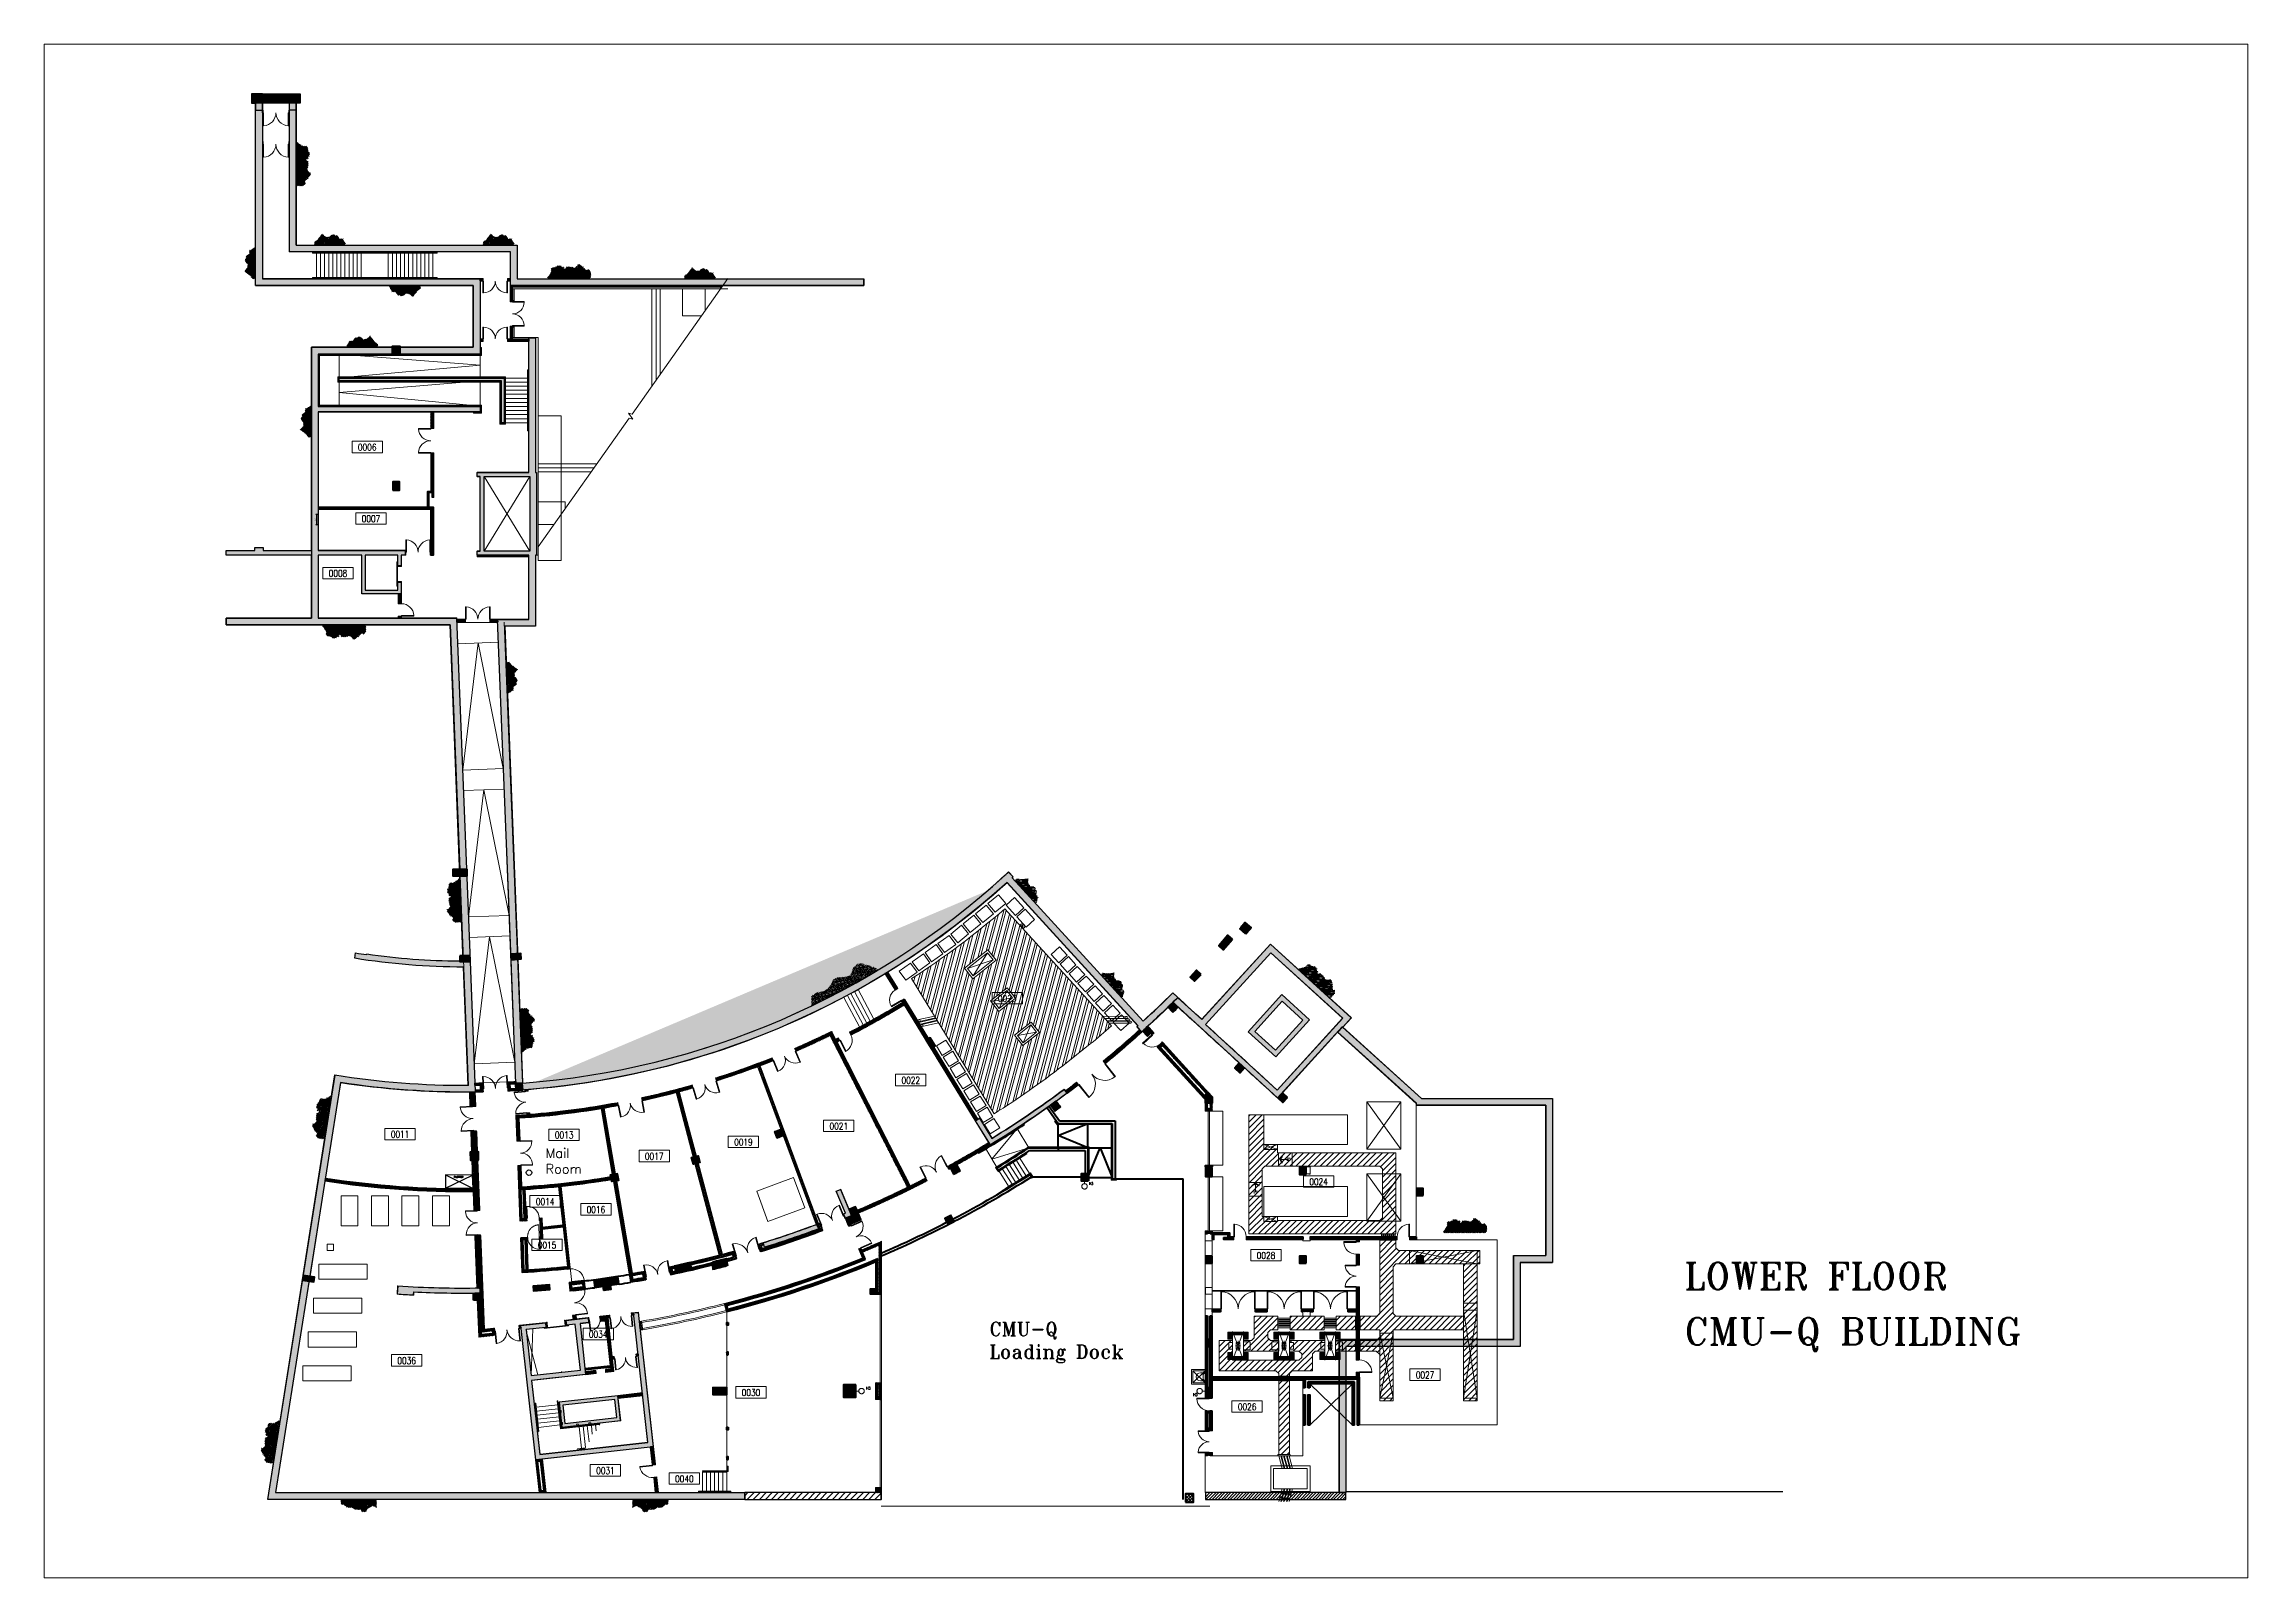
# Paper-space layout 'Layout1' of a CAD drawing. Header units: inches. Extents: x 0.1 to 16.1, y 0.1 to 11.2.
# The model-space entities are those that its viewports show. They can reach past a viewport. Long polylines and large blocks are cut down to what shows.
import ezdxf
from ezdxf.enums import TextEntityAlignment as Align

# ---------------------------------------------------------------- set-up
doc = ezdxf.new("R2010")
doc.units = ezdxf.units.IN
doc.header["$MEASUREMENT"] = 0
for name, pattern in [('HIDDEN', [0.375, 0.25, -0.125]), ('Lower Floor$0$1841-3002-001$0$HIDDEN', [9.525, 6.35, -3.175]), ('Lower Floor$0$HIDDEN', [9.525, 6.35, -3.175]), ('Lower Floor$0$HIDDEN2', [4.7625, 3.175, -1.5875]), ('Lower Floor$0$YRM-DASHED', [15, 12, -3])]:
    doc.linetypes.add(name, pattern=pattern)
for name, color, linetype, lineweight in [('COLUMN - Lower Floor$0$A-G250-M-Walls-Blockwork-BP8A', 251, 'Continuous', 25), ('COLUMN - Lower Floor$0$A-G250-M-Walls-Concrete', 251, 'Continuous', 30), ('COLUMN - Lower Floor$0$A-G26-M-Columns-Concrete', 251, 'Continuous', 50), ('COLUMN - Lower Floor$0$A-G26-M-Columns-Concrete-BP8A', 251, 'Continuous', 50), ('COLUMN - Lower Floor$0$A-G262-H-Columns', 251, 'Continuous', 9), ('COLUMN - Lower Floor$0$A-G262-H-Columns-BP8A', 251, 'Continuous', 9), ('Lower Floor$0$A-G23-M-Stairs-Concrete', 251, 'Continuous', 15), ('Lower Floor$0$A-G23-M-Stairs-Railings', 251, 'Continuous', 15), ('Lower Floor$0$A-G250-G-Walls-Low-Level', 251, 'Continuous', 15), ('Lower Floor$0$A-G250-H-Trench', 251, 'Continuous', 9), ('Lower Floor$0$A-G250-M-Trench', 251, 'Continuous', 9), ('Lower Floor$0$A-G250-M-Walls-Blockwork', 251, 'Continuous', 25), ('Lower Floor$0$A-G250-M-Walls-Louvred', 251, 'Continuous', 9), ('Lower Floor$0$A-G251-H-External-Walls', 251, 'Continuous', 5), ('Lower Floor$0$A-G252-H-Internal-Walls', 251, 'Continuous', 9), ('Lower Floor$0$A-G312-M-Wall-Finish-Plaster', 7, 'Continuous', 15), ('Lower Floor$0$A-G312M-Wall-Cladding-Panel', 251, 'Continuous', 9), ('Lower Floor$0$A-G322-M-Door', 251, 'Continuous', 15), ('Lower Floor$0$A-G331-M-Floor-Finish-Raised-Floor', 251, 'Continuous', 5), ('Lower Floor$0$A-G331-M-Floor-Finish-Screed', 251, 'Continuous', 5), ('Lower Floor$0$A-G4-M-Furniture-and-Fittings', 251, 'Continuous', 9), ('Lower Floor$0$A-G52-M-Plinth', 251, 'Continuous', 9), ('Lower Floor$0$A-G541-M-Staircase-Lights-100', 251, 'Lower Floor$0$HIDDEN2', 9), ('Lower Floor$0$A-G541-M-Wall-Lights-100', 251, 'Lower Floor$0$HIDDEN2', 9), ('Lower Floor$0$A-Z036-G-Void-Symbology', 251, 'Continuous', 9), ('Lower Floor$0$Z-Z001-S-Room-Name-Identification-250', 7, 'Continuous', 25), ('Lower Floor$0$Z-Z020-A-Xref', 251, 'Continuous', 25)]:
    doc.layers.add(name, color=color, linetype=linetype, lineweight=lineweight)
doc.layers.add('COLUMN - Lower Floor$0$S-Z080-Revision Block (TD Week 7)', color=41, linetype='Continuous', plot=False)
doc.layers.add('Lower Floor$0$A-G541-M-Light-Symbol-Text-100', color=251, linetype='Continuous', lineweight=9, plot=False)
doc.layers.add('Z-Z020-A-Xref', color=7, linetype='Continuous')
doc.styles.add('Annotation-RomanS', font='romans.shx', dxfattribs={"width": 0.8})
doc.styles.add('Lower Floor$0$ST1', font='romans.shx', dxfattribs={"width": 0.8})
doc.styles.add('Lower Floor$0$Tag-RomanS', font='romans.shx', dxfattribs={"width": 0.8})
doc.styles.add('ROMAND', font='arial.ttf', dxfattribs={"height": 100})
doc.styles.add('Romant', font='romant.shx')
doc.styles.add('style1', font='romant.shx')
doc.dimstyles.new('D100', dxfattribs={"dimscale": 0, "dimtxt": 100, "dimasz": 75, "dimexe": 30, "dimexo": 30, "dimgap": 25, "dimtad": 1, "dimdec": 0, "dimzin": 0, "dimdsep": 46, "dimtxsty": 'ROMAND', "dimblk1": 'OBLIQUE', "dimblk2": 'OBLIQUE', "dimsah": 1, "dimcen": 0.1, "dimclrt": 7, "dimadec": 0, "dimazin": 0, "dimtp": 0.1, "dimtfac": 1, "dimtdec": 0, "dimtmove": 0, "dimatfit": 3, "dimldrblk": 'OBLIQUE', "dimfxl": 1, "dimtolj": 1, "dimtzin": 0, "dimarcsym": 0})
pattern_1 = [(45, (0, 0), (-224.5064, 224.5064), [])]
pattern_2 = [(45, (189220.635, 257263.144), (-56.1266, 56.1266), []), (135, (189220.635, 257263.144), (-56.1266, -56.1266), [])]
pattern_3 = [(75, (189220.635, 257263.144), (-76.670362, 20.54376), []), (165, (189220.635, 257263.144), (-20.54376, -76.670362), [])]
pattern_4 = [(45, (189557.32, 254229.405), (-56.1266, 56.1266), []), (135, (189557.32, 254229.405), (-56.1266, -56.1266), [])]
pattern_5 = [(90, (189220.635, 257263.144), (-79.375, 7e-15), []), (180, (189220.635, 257263.144), (-7e-15, -79.375), [])]
pattern_6 = [(139.757, (250604.22, 125357.12), (-51.2786, -60.588), []), (229.757, (250604.22, 125357.12), (60.588, -51.2786), [])]
pattern_7 = [(50, (189220.63, 257263.14), (227.73084, -19.92386), [23.8125, -261.9375]), (355, (189220.63, 257263.14), (-44.05353, 238.8208), [19.05, -209.55]), (100.451, (189239.61, 257261.48), (183.67813, 218.89586), [20.2375, -222.6125]), (46.1842, (189220.63, 257326.64), (338.8488, -52.5529), [35.71875, -392.90625]), (96.6356, (189248.87, 257322.26), (296.7553, 309.28194), [30.35625, -333.91875]), (351.184, (189220.63, 257326.64), (296.75576, 309.2814), [28.575, -314.325]), (21, (189252.38, 257310.77), (189.5186, -127.8319), [23.8125, -261.9375]), (326, (189252.38, 257310.77), (77.25254, 230.23496), [19.05, -209.55]), (71.4514, (189268.18, 257300.12), (266.7706, 102.40357), [20.2375, -222.6125]), (37.5, (189220.635, 257263.144), (3.860754, 105.6938), [0, -207.01, 0, -212.725, 0, -210.34375]), (7.5, (189220.63, 257263.14), (83.52458, 125.22572), [0, -121.285, 0, -202.2475, 0, -80.16875]), (327.5, (189149.83, 257263.14), (169.488244, -7.16093), [0, -79.375, 0, -247.65, 0, -328.6125]), (317.5, (189118.08, 257263.14), (185.16148, 31.78311), [0, -103.1875, 0, -164.465, 0, -233.3625])]
pattern_8 = [(45, (189220.63, 257263.14), (-224.5064, 224.5064), [])]
pattern_9 = [(231.3822, (248041.05, 109588.32), (62.0178, -49.5397), []), (321.3822, (248041.05, 109588.32), (49.5397, 62.0178), [])]
pattern_10 = [(45, (189220.635, 257263.144), (-22.4506403, 22.4506403), [])]

psp = doc.layouts.get("Layout1")

msp = doc.modelspace()

# ---------------------------------------------------------------- texts
at = {"attachment_point": 1}
for s, width, gutter_width, insert, char_height, style in [('Mail Room', 3907.787, 12.5, (251766.1, 122851.6), 700, 'style1'), ('LOWER FLOOR', 60333.581, 1, (335863.9, 114422.9), 2000, 'Romant'), ('CMU-Q Loading Dock', 12299.184, 12.5, (284540.5, 110014.3), 1000, 'style1'), ('CMU-Q BUILDING', 64779.199, 1, (335863.9, 110345.3), 2000, 'Romant')]:
    msp.add_mtext_dynamic_manual_height_columns(s, width=width, gutter_width=gutter_width, heights=[0], dxfattribs=dict(at, insert=insert, char_height=char_height, style=style))
at = {"layer": 'Z-Z020-A-Xref', "color": 251, "style": 'Annotation-RomanS', "width": 0.9}
msp.add_text('PLOTTER', height=135, dxfattribs=at).set_placement((245000.9, 120666.9))

# ---------------------------------------------------------------- blocks, each defined once
blk = doc.blocks.new('COLUMN - Lower Floor')
at = {"layer": 'COLUMN - Lower Floor$0$A-G262-H-Columns'}
h = blk.add_hatch(color=256, dxfattribs=at)
edge = h.paths.add_edge_path()
edge.add_line((57700, -70200), (57700, -75750))
edge.add_line((57700, -75750), (45750, -75750))
edge.add_line((45750, -75750), (45750, -79625))
edge.add_line((45750, -79625), (57700, -79625))
edge.add_line((57700, -79625), (57700, -80025))
edge.add_line((57700, -80025), (45750, -80025))
edge.add_line((45750, -80025), (45750, -90250))
edge.add_line((45750, -90250), (52175, -90250))
edge.add_line((52175, -90250), (52175, -90600))
edge.add_line((52175, -90600), (51875, -90600))
edge.add_line((51875, -90600), (51875, -91400))
edge.add_line((51875, -91400), (51625, -91400))
edge.add_line((51625, -91400), (51625, -90600))
edge.add_line((51625, -90600), (49225, -90600))
edge.add_line((49225, -90600), (49225, -93200))
edge.add_line((49225, -93200), (51625, -93200))
edge.add_line((51625, -93200), (51625, -92600))
edge.add_line((51625, -92600), (51875, -92600))
edge.add_line((51875, -92600), (51875, -93450))
edge.add_line((51875, -93450), (48975, -93450))
edge.add_line((48975, -93450), (48975, -90600))
edge.add_line((48975, -90600), (45750, -90600))
edge.add_line((45750, -90600), (45750, -95250))
edge.add_line((45750, -95250), (55971, -95250))
edge.add_line((55971, -95250), (56967, -120598))
edge.add_arc((56348, -42314), 78286, 270.08668, 270.45285, ccw=False)
edge.add_line((56467, -120600), (55491, -95750))
edge.add_line((55491, -95750), (38950, -95750))
edge.add_line((38950, -95750), (38950, -95250))
edge.add_line((38950, -95250), (45250, -95250))
edge.add_line((45250, -95250), (45250, -90600))
edge.add_line((45250, -90600), (38950, -90600))
edge.add_line((38950, -90600), (38950, -90250))
edge.add_line((38950, -90250), (41075, -90250))
edge.add_line((41075, -90250), (41075, -90050))
edge.add_line((41075, -90050), (41675, -90050))
edge.add_line((41675, -90050), (41675, -90250))
edge.add_line((41675, -90250), (45250, -90250))
edge.add_line((45250, -90250), (45250, -75250))
edge.add_line((45250, -75250), (57200, -75250))
edge.add_line((57200, -75250), (57200, -70700))
edge.add_line((57200, -70700), (51500, -70700))
edge.add_line((51500, -70700), (46500, -70700))
edge.add_line((46500, -70700), (41125, -70700))
edge.add_line((41125, -70700), (41125, -70500))
edge.add_line((41125, -70500), (41125, -65500))
edge.add_line((41125, -65500), (41125, -57152))
edge.add_line((41125, -57152), (41625, -57152))
edge.add_line((41625, -57152), (41625, -70200))
edge.add_line((41625, -70200), (57700, -70200))
for points in [[(60625, -70700), (59950, -70700), (59950, -68200), (43625, -68200), (43625, -57152), (44125, -57152), (44125, -67700), (60450, -67700), (60450, -70200), (86060, -70200), (86060, -70700), (69325, -70700), (61800, -70700), (61300, -70700)], [(51200, -75800), (51800, -75800), (51800, -75200), (51200, -75200)], [(59475, -80825), (59275, -80825), (59275, -77725), (47300, -77725), (47300, -77525), (59475, -77525)], [(51250, -85800), (51750, -85800), (51750, -85200), (51250, -85200)], [(55683, -113806), (55680, -114281), (56750, -114288), (56753, -113813)], [(113286, -118958), (112946, -118664), (112259, -119458), (112599, -119752)], [(56203, -120201), (56204, -120601), (56954, -120599), (56953, -120199)], [(59972, -120080), (60003, -120479), (60751, -120421), (60720, -120022)], [(110958, -121559), (110632, -121250), (110150, -121758), (110477, -122068)], [(90950, -126239), (90651, -126422), (91017, -127018), (91316, -126835)], [(121650, -159812), (121150, -159812), (121150, -148532), (121150, -148532), (134025, -148532), (134025, -142332), (136425, -142332), (136425, -131229), (126875, -131229), (126875, -131074), (121057, -125821), (121393, -125452), (127239, -130729), (136925, -130729), (136925, -142832), (134525, -142832), (134525, -149032), (121650, -149032), (121650, -159812)], [(113778, -128114), (113441, -128484), (113811, -128821), (114148, -128451)], [(60816, -129593), (60317, -129627), (60351, -130126), (60850, -130092)], [(111093, -130598), (111462, -130261), (111775, -130603), (111775, -131066), (111275, -131066), (111275, -130797)], [(117333, -130650), (116964, -130314), (116627, -130683), (116997, -131020)], [(57586, -135274), (57578, -134674), (56978, -134681), (56986, -135281)], [(102604, -136297), (102104, -136297), (102104, -136797), (102604, -136797)], [(111775, -135831), (111275, -135831), (111275, -136331), (111775, -136331)], [(118725, -136331), (118725, -135831), (118225, -135831), (118225, -136331)], [(127375, -137881), (127375, -137381), (126875, -137381), (126875, -137881)], [(85633, -139200), (84709, -139584), (84902, -140046), (85825, -139662)], [(85621, -139182), (85428, -138721), (84967, -138914), (85160, -139375)], [(92484, -139364), (92040, -139594), (92270, -140038), (92714, -139808)], [(72059, -143104), (72135, -143446), (73306, -143185), (73230, -142843)], [(111775, -142382), (111275, -142382), (111275, -142882), (111775, -142882)], [(118725, -142882), (118725, -142382), (118225, -142382), (118225, -142882)], [(127375, -142882), (127375, -142382), (126875, -142382), (126875, -142882)], [(44583, -144144), (45423, -144274), (45477, -143928), (44638, -143798)], [(61629, -144575), (61656, -144924), (62852, -144831), (62826, -144483)], [(66098, -144136), (66148, -144482), (67929, -144222), (67879, -143875)], [(62121, -157017), (70102, -156130), (69039, -146559), (69386, -146520), (70488, -156439), (61812, -157403), (60711, -147484), (62527, -147282), (62566, -147630), (61097, -147793), (61475, -151195), (65117, -150791), (64739, -147389), (64106, -147459), (64068, -147111), (65685, -146932), (65724, -147279), (65087, -147350), (65503, -151101), (63752, -151295), (63013, -151377), (61513, -151543)], [(67120, -146772), (66580, -146832), (66619, -147180), (67159, -147120)], [(111775, -148532), (111275, -148532), (111275, -149032), (111775, -149032)], [(75405, -152082), (74905, -152082), (74905, -152582), (75405, -152582)], [(75925, -152082), (75425, -152082), (75425, -152582), (75925, -152582)], [(85459, -151882), (84559, -151882), (84559, -152782), (85459, -152782)], [(111775, -152082), (111275, -152082), (111275, -152582), (111775, -152582)]]:
    blk.add_hatch(color=256, dxfattribs=at).paths.add_polyline_path(points)
h = blk.add_hatch(color=256, dxfattribs=at)
edge = h.paths.add_edge_path()
edge.add_line((61300, -74550), (61800, -74550))
edge.add_line((61800, -74550), (61800, -84500))
edge.add_line((61800, -84500), (61875, -84500))
edge.add_line((61875, -84500), (61875, -90600))
edge.add_line((61875, -90600), (61800, -90600))
edge.add_line((61800, -90600), (61800, -94211))
edge.add_line((61800, -94211), (61800, -95850))
edge.add_line((61800, -95850), (59523, -95850))
edge.add_line((59523, -95850), (60489, -120441))
edge.add_arc((55986, -63350), 57268, 274.00863, 274.50917, ccw=False)
edge.add_line((59990, -120478), (59003, -95350))
edge.add_line((59003, -95350), (61300, -95350))
edge.add_line((61300, -95350), (61300, -90600))
edge.add_line((61300, -90600), (57500, -90600))
edge.add_line((57500, -90600), (57500, -90300))
edge.add_line((57500, -90300), (57700, -90300))
edge.add_line((57700, -90300), (57700, -84800))
edge.add_line((57700, -84800), (57500, -84800))
edge.add_line((57500, -84800), (57500, -84500))
edge.add_line((57500, -84500), (61300, -84500))
edge.add_line((61300, -84500), (61300, -74550))
h.paths.add_polyline_path([(58000, -84800), (61375, -84800), (61375, -90300), (58000, -90300)], flags=16)
h = blk.add_hatch(color=256, dxfattribs=at)
edge = h.paths.add_edge_path()
edge.add_line((106571, -125799), (106234, -125430))
edge.add_arc((102341, -121097), 5825, 311.93585, 312.92106)
edge.add_line((106308, -125363), (96627, -114771))
edge.add_arc((56495, -70489), 59762, 273.69946, 312.18484, ccw=False)
edge.add_line((60351, -130126), (60317, -129627))
edge.add_arc((60384, -130250), 626, 93.14673, 96.10043, ccw=False)
edge.add_line((60349, -129625), (59991, -120498))
edge.add_arc((56500, -70500), 50120, 273.99361, 274.56555)
edge.add_line((60490, -120461), (60846, -129541))
edge.add_line((60846, -129541), (60848, -129590))
edge.add_line((60848, -129590), (60866, -129589))
edge.add_arc((56511, -70525), 59224, 274.21696, 312.43714)
edge.add_arc((46193, -59290), 74479, 312.46286, 312.73082)
edge.add_line((96731, -113998), (97070, -114365))
edge.add_arc((25113, -36540), 105993, 312.70161, 312.75634, ccw=False)
edge.add_line((96996, -114434), (106677, -125026))
edge.add_arc((56500, -70500), 74100, 312.62188, 314.96196)
edge.add_line((108862, -122931), (109232, -123269))
edge.add_arc((56500, -70500), 74600, 312.15963, 314.98007, ccw=False)
edge.add_line((106571, -125799), (106571, -125799))
edge.add_line((106571, -125799), (106571, -125799))
h = blk.add_hatch(color=256, dxfattribs=at)
edge = h.paths.add_edge_path()
edge.add_line((114276, -118588), (113815, -118204))
edge.add_arc((56500, -70500), 74570, 320.22851, 320.68926)
edge.add_line((114196, -117742), (114660, -118122))
edge.add_arc((56500, -70500), 75170, 320.22881, 320.68895, ccw=False)
h = blk.add_hatch(color=256, dxfattribs=at)
edge = h.paths.add_edge_path()
edge.add_line((56968, -120618), (57346, -130244))
edge.add_arc((56510, -70350), 59900, 261.25172, 270.79948, ccw=False)
edge.add_line((47400, -129553), (42604, -159832))
edge.add_line((42604, -159832), (77235, -159832))
edge.add_line((77235, -159832), (77235, -160332))
edge.add_line((77235, -160332), (42019, -160332))
edge.add_line((42019, -160332), (46984, -128981))
edge.add_arc((56404, -71678), 58072, 260.6648, 270.41638)
edge.add_line((56826, -129748), (56483, -121020))
edge.add_arc((56402, -71726), 49294, 260.71586, 270.09518, ccw=False)
edge.add_line((48449, -120374), (48511, -119979))
edge.add_arc((56500, -70500), 50120, 260.82852, 261.76661)
edge.add_line((49323, -120103), (49330, -120054))
edge.add_arc((56500, -70500), 50070, 261.76709, 269.63853)
edge.add_line((56184, -120569), (56184, -120619))
edge.add_line((56184, -120619), (56968, -120618))
h = blk.add_hatch(color=256, dxfattribs=at)
h.paths.add_polyline_path([(121392, -125424), (116612, -130670), (109092, -123818), (108902, -123624), (109247, -123282), (111013, -124892), (116085, -119326), (122057, -124768), (121429, -125457), (121392, -125424)])
h.paths.add_polyline_path([(116586, -130105), (121422, -124797), (116114, -119961), (111279, -125269), (116586, -130105)], flags=16)
h = blk.add_hatch(color=256, dxfattribs=at)
edge = h.paths.add_edge_path()
edge.add_line((108879, -124347), (108530, -123988))
edge.add_arc((56500, -70500), 74620, 314.20833, 314.59224)
edge.add_line((108887, -123638), (109238, -123994))
edge.add_arc((56500, -70500), 75120, 314.20833, 314.59224, ccw=False)
h = blk.add_hatch(color=256, dxfattribs=at)
h.paths.add_polyline_path([(114425, -125795), (116930, -123045), (118978, -124911), (116472, -127661)])
h.paths.add_polyline_path([(114919, -125772), (116953, -123540), (118483, -124934), (116449, -127166)], flags=16)
h = blk.add_hatch(color=256, dxfattribs=at)
edge = h.paths.add_edge_path()
edge.add_line((106995, -126117), (106659, -125747))
edge.add_arc((56500, -70500), 74620, 312.23661, 312.62053)
edge.add_line((107028, -125409), (107367, -125777))
edge.add_arc((56500, -70500), 75120, 312.23661, 312.62053, ccw=False)
h = blk.add_hatch(color=256, dxfattribs=at)
edge = h.paths.add_edge_path()
edge.add_arc((56500, -70500), 74600, 301.42319, 306.6751, ccw=False)
edge.add_line((95393, -134159), (94296, -132368))
edge.add_line((94296, -132368), (94594, -132185))
edge.add_line((94594, -132185), (95508, -133678))
edge.add_arc((56500, -70500), 74250, 301.69291, 306.6751)
edge.add_arc((104179, -127789), 4026, 214.18401, 219.1662)
h = blk.add_hatch(color=256, dxfattribs=at)
edge = h.paths.add_edge_path()
edge.add_line((100151, -131636), (99860, -131229))
edge.add_arc((56500, -70500), 74620, 305.52668, 305.91059)
edge.add_line((100266, -130937), (100560, -131342))
edge.add_arc((56500, -70500), 75120, 305.52668, 305.91059, ccw=False)
h = blk.add_hatch(color=256, dxfattribs=at)
edge = h.paths.add_edge_path()
edge.add_line((79942, -132998), (80118, -133466))
edge.add_arc((56500, -70500), 67250, 290.13117, 290.56036, ccw=False)
edge.add_line((79645, -133642), (79473, -133172))
edge.add_arc((56500, -70500), 66750, 290.13117, 290.56036)
h = blk.add_hatch(color=256, dxfattribs=at)
edge = h.paths.add_edge_path()
edge.add_line((73814, -134966), (73943, -135448))
edge.add_arc((56500, -70500), 67250, 284.60403, 285.03321, ccw=False)
edge.add_line((73456, -135577), (73330, -135093))
edge.add_arc((56500, -70500), 66750, 284.60403, 285.03321)
h = blk.add_hatch(color=256, dxfattribs=at)
edge = h.paths.add_edge_path()
edge.add_line((67841, -136280), (67926, -136772))
edge.add_arc((56500, -70500), 67250, 279.35294, 279.78212, ccw=False)
edge.add_line((67429, -136856), (67348, -136363))
edge.add_arc((56500, -70500), 66750, 279.35294, 279.78212)
h = blk.add_hatch(color=256, dxfattribs=at)
edge = h.paths.add_edge_path()
edge.add_line((92709, -136318), (92468, -135879))
edge.add_arc((56500, -70500), 74620, 298.81675, 299.20067)
edge.add_line((92905, -135637), (93149, -136073))
edge.add_arc((56500, -70500), 75120, 298.81675, 299.20066, ccw=False)
h = blk.add_hatch(color=256, dxfattribs=at)
edge = h.paths.add_edge_path()
edge.add_line((84683, -139193), (84013, -137577))
edge.add_line((84013, -137577), (84337, -137443))
edge.add_line((84337, -137443), (85141, -139383))
edge.add_arc((56500, -70500), 74600, 292.20143, 292.5768, ccw=False)
edge.add_line((84689, -139569), (84556, -139245))
edge.add_arc((56521, -70552), 74194, 292.20109, 292.30712)
h = blk.add_hatch(color=256, dxfattribs=at)
edge = h.paths.add_edge_path()
edge.add_line((82573, -140022), (82695, -140350))
edge.add_arc((56547, -70638), 74454, 287.32173, 290.56013, ccw=False)
edge.add_line((78715, -141716), (78611, -141381))
edge.add_arc((56500, -70500), 74250, 287.32489, 290.55797)
h = blk.add_hatch(color=256, dxfattribs=at)
edge = h.paths.add_edge_path()
edge.add_arc((59724, -83026), 61686, 284.24751, 284.72718, ccw=False)
edge.add_line((74905, -142815), (74905, -143330))
edge.add_arc((59735, -83118), 62094, 284.14108, 284.61737)
edge.add_line((75405, -143202), (75405, -142685))
h = blk.add_hatch(color=256, dxfattribs=at)
edge = h.paths.add_edge_path()
edge.add_arc((59819, -83024), 61664, 284.66037, 285.14112, ccw=False)
edge.add_line((75425, -142680), (75425, -143197))
edge.add_arc((59831, -83116), 62071, 284.55038, 285.02772)
edge.add_line((75925, -143065), (75925, -142547))
h = blk.add_hatch(color=256, dxfattribs=at)
edge = h.paths.add_edge_path()
edge.add_line((57716, -145090), (57710, -144740))
edge.add_arc((56500, -70500), 74250, 266.23328, 270.93383, ccw=False)
edge.add_line((51622, -144590), (51584, -145163))
edge.add_arc((56500, -70500), 74825, 266.23328, 267.15617)
edge.add_line((52788, -145233), (52799, -145008))
edge.add_arc((56500, -70500), 74600, 267.15617, 270.93383)
h = blk.add_hatch(color=256, dxfattribs=at)
edge = h.paths.add_edge_path()
edge.add_line((66851, -144903), (66783, -144408))
edge.add_arc((56500, -70500), 74620, 277.9205, 278.30442)
edge.add_line((67278, -144338), (67350, -144832))
edge.add_arc((56500, -70500), 75120, 277.92051, 278.30442, ccw=False)
h = blk.add_hatch(color=256, dxfattribs=at)
edge = h.paths.add_edge_path()
edge.add_line((57221, -145617), (57217, -145117))
edge.add_arc((56500, -70500), 74620, 270.55019, 270.93411)
edge.add_line((57716, -145110), (57725, -145610))
edge.add_arc((56500, -70500), 75120, 270.55019, 270.93411, ccw=False)
h = blk.add_hatch(color=256, dxfattribs=at)
h.paths.add_polyline_path([(63959, -154720), (67805, -154293), (67656, -152954), (63810, -153381)], flags=16)
h.paths.add_polyline_path([(63738, -154996), (68081, -154513), (67877, -152678), (63534, -153160)])
at = {"layer": 'COLUMN - Lower Floor$0$A-G262-H-Columns-BP8A'}
h = blk.add_hatch(dxfattribs=at)
h.set_pattern_fill('ANSI31', color=256, scale=100, style=0)
h.set_pattern_definition(pattern_1)
h.paths.add_polyline_path([(77255, -160332), (87325, -160332), (87325, -159832), (77255, -159832)])
h = blk.add_hatch(dxfattribs=at)
h.set_pattern_fill('ANSI37', color=256, scale=50, style=0)
h.set_pattern_definition([(45, (0, 0), (-112.2532, 112.2532), []), (135, (0, 0), (-112.2532, -112.2532), [])])
h.paths.add_polyline_path([(109805, -160532), (110405, -160532), (110405, -159932), (109805, -159932)])
h = blk.add_hatch(dxfattribs=at)
h.set_pattern_fill('ANSI31', color=256, scale=100, style=0)
h.set_pattern_definition(pattern_1)
h.paths.add_polyline_path([(121650, -160332), (121650, -159832), (111275, -159832), (111275, -160332)])
at = {"layer": 'COLUMN - Lower Floor$0$A-G250-M-Walls-Blockwork-BP8A'}
blk.add_lwpolyline([(77255, -160332), (87325, -160332), (87325, -159832), (77255, -159832)], close=True, dxfattribs=at)
at = {"layer": 'COLUMN - Lower Floor$0$A-G250-M-Walls-Blockwork-BP8A', "elevation": 0}
blk.add_lwpolyline([(121650, -160332), (121650, -159832), (111275, -159832), (111275, -160332), (121650, -160332)], close=True, dxfattribs=at)
at = {"layer": 'COLUMN - Lower Floor$0$A-G250-M-Walls-Concrete'}
blk.add_lwpolyline([(57700, -70200), (57700, -75750), (45750, -75750), (45750, -79625), (57700, -79625), (57700, -80025), (45750, -80025), (45750, -90250), (52175, -90250), (52175, -90600), (51875, -90600), (51875, -91400), (51625, -91400), (51625, -90600), (49225, -90600), (49225, -93200), (51625, -93200), (51625, -92600), (51875, -92600), (51875, -93450), (48975, -93450), (48975, -90600), (45750, -90600), (45750, -95250), (55971, -95250), (56967, -120598, -0.0015977), (56467, -120600), (55491, -95750), (38950, -95750), (38950, -95250), (45250, -95250), (45250, -90600), (38950, -90600), (38950, -90250), (41075, -90250), (41075, -90050), (41675, -90050), (41675, -90250), (45250, -90250), (45250, -75250), (57200, -75250), (57200, -70700), (51500, -70700), (46500, -70700), (41125, -70700), (41125, -70500), (41125, -65500), (41125, -57152), (41625, -57152), (41625, -70200), (57700, -70200)], format="xyb", dxfattribs=at)
for points in [[(60625, -70700), (59950, -70700), (59950, -68200), (43625, -68200), (43625, -57152), (44125, -57152), (44125, -67700), (60450, -67700), (60450, -70200), (86060, -70200), (86060, -70700), (69325, -70700), (61800, -70700), (61300, -70700)], [(59475, -80825), (59275, -80825), (59275, -77725), (47300, -77725), (47300, -77525), (59475, -77525)], [(58000, -84800), (61375, -84800), (61375, -90300), (58000, -90300)], [(121392, -125424), (116612, -130670), (109092, -123818), (108902, -123624), (109247, -123282), (111013, -124892), (116085, -119326), (122057, -124768), (121429, -125457), (121392, -125424)], [(116586, -130105), (121422, -124797), (116114, -119961), (111279, -125269), (111279, -125269), (116586, -130105)], [(114425, -125795), (116930, -123045), (118978, -124911), (116472, -127661)], [(114919, -125772), (116953, -123540), (118483, -124934), (116449, -127166)], [(121650, -159812), (121150, -159812), (121150, -148532), (121150, -148532), (134025, -148532), (134025, -142332), (136425, -142332), (136425, -131229), (126875, -131229), (126875, -131074), (121057, -125821), (121393, -125452), (127239, -130729), (136925, -130729), (136925, -142832), (134525, -142832), (134525, -149032), (121650, -149032), (121650, -159812)], [(62121, -157017), (62121, -157017), (70102, -156130), (69039, -146559), (69386, -146520), (70488, -156439), (61812, -157403), (61812, -157403), (60711, -147484), (62527, -147282), (62566, -147630), (61097, -147793), (61475, -151195), (65117, -150791), (64739, -147389), (64106, -147459), (64068, -147111), (65685, -146932), (65724, -147279), (65087, -147350), (65503, -151101), (63752, -151295), (63013, -151377), (61513, -151543)], [(63738, -154996), (68081, -154513), (67877, -152678), (63534, -153160)], [(63959, -154720), (67805, -154293), (67656, -152954), (63810, -153381)]]:
    blk.add_lwpolyline(points, close=True, dxfattribs=at)
for points in [[(61300, -74550), (61300, -74550), (61800, -74550), (61800, -84500), (61875, -84500), (61875, -90600), (61800, -90600), (61800, -94211), (61800, -95850), (59523, -95850), (60489, -120441, -0.002184), (59990, -120478), (59003, -95350), (61300, -95350), (61300, -90600), (57500, -90600), (57500, -90300), (57700, -90300), (57700, -84800), (57500, -84800), (57500, -84500), (61300, -84500), (61300, -74550)], [(106571, -125799), (106234, -125430, 0.0042988), (106308, -125363), (96627, -114771, -0.1695206), (60351, -130126), (60317, -129627, -0.0128887), (60349, -129625), (59991, -120498, 0.0024956), (60490, -120461), (60846, -129541), (60848, -129590), (60866, -129589, 0.1683304), (96474, -114234, 0.0011692), (96731, -113998), (97070, -114365, -0.0002388), (96996, -114434), (106677, -125026, 0.0102109), (108862, -122931), (109232, -123269, -0.0123071), (106571, -125799), (106571, -125799)], [(56968, -120618), (57346, -130244), (57346, -130244), (57346, -130244, -0.0416841), (47400, -129553), (42604, -159832), (77235, -159832), (77235, -160332), (42019, -160332), (46984, -128981, 0.042575), (56826, -129748), (56483, -121020, -0.0409479), (48449, -120374), (48449, -120374), (48511, -119979, 0.0040932), (49323, -120103), (49330, -120054, 0.0343591), (56184, -120569), (56184, -120619), (56968, -120618)], [(101057, -130332, -0.0229198), (95393, -134159), (94296, -132368), (94594, -132185), (95508, -133678, 0.0217423), (100848, -130051, 0.0217423)], [(84683, -139193), (84013, -137577), (84337, -137443), (85141, -139383, -0.0016379), (84689, -139569), (84556, -139245, 0.0004627)], [(82573, -140022), (82695, -140350, -0.0141312), (78715, -141716), (78611, -141381, 0.0141079)], [(57716, -145090), (57710, -144740, -0.0205129), (51622, -144590), (51584, -145163, 0.0040269), (52788, -145233), (52799, -145008, 0.0164846)]]:
    blk.add_lwpolyline(points, format="xyb", close=True, dxfattribs=at)
blk.add_lwpolyline([(100848, -130051), (101057, -130332)], dxfattribs=at)
at = {"layer": 'COLUMN - Lower Floor$0$A-G250-M-Walls-Concrete', "elevation": 0}
blk.add_lwpolyline([(66580, -146832), (66619, -147180), (67159, -147120), (67120, -146772)], close=True, dxfattribs=at)
at = {"layer": 'COLUMN - Lower Floor$0$A-G26-M-Columns-Concrete'}
for points in [[(51200, -75800), (51800, -75800), (51800, -75200), (51200, -75200)], [(51250, -85800), (51750, -85800), (51750, -85200), (51250, -85200)], [(56750, -114288), (56753, -113813), (55683, -113806), (55680, -114281)], [(113286, -118958), (112946, -118664), (112259, -119458), (112599, -119752)], [(56203, -120201), (56204, -120601), (56954, -120599), (56953, -120199)], [(59972, -120080), (60003, -120479), (60751, -120421), (60720, -120022)], [(110958, -121559), (110632, -121250), (110150, -121758), (110477, -122068)], [(90950, -126239), (90651, -126422), (91017, -127018), (91316, -126835)], [(113778, -128114), (113441, -128484), (113811, -128821), (114148, -128451)], [(60816, -129593), (60317, -129627), (60351, -130126), (60850, -130092)], [(111093, -130598), (111462, -130261), (111775, -130603), (111775, -131066), (111275, -131066), (111275, -130797)], [(111093, -130598), (111462, -130261), (111775, -130603), (111775, -131066), (111275, -131066), (111275, -130797)], [(117333, -130650), (116964, -130314), (116627, -130683), (116997, -131020)], [(57586, -135274), (57578, -134674), (56978, -134681), (56986, -135281)], [(102604, -136297), (102104, -136297), (102104, -136797), (102604, -136797)], [(111775, -135831), (111275, -135831), (111275, -136331), (111775, -136331)], [(118725, -136331), (118725, -135831), (118225, -135831), (118225, -136331)], [(85633, -139200), (84709, -139584), (84902, -140046), (85825, -139662)], [(85621, -139182), (85428, -138721), (84967, -138914), (85160, -139375)], [(92484, -139364), (92040, -139594), (92270, -140038), (92714, -139808)], [(72059, -143104), (72135, -143446), (73306, -143185), (73230, -142843)], [(111775, -142382), (111275, -142382), (111275, -142882), (111775, -142882)], [(61629, -144575), (61656, -144924), (62852, -144831), (62826, -144483)], [(66098, -144136), (66148, -144482), (67929, -144222), (67879, -143875)], [(111775, -148532), (111275, -148532), (111275, -149032), (111775, -149032)], [(111775, -152082), (111275, -152082), (111275, -152582), (111775, -152582)]]:
    blk.add_lwpolyline(points, close=True, dxfattribs=at)
for points in [[(114276, -118588), (113815, -118204, 0.0020104), (114196, -117742), (114660, -118122, -0.0020077), (114276, -118588)], [(114276, -118588), (113815, -118204, 0.0020104), (114196, -117742), (114660, -118122, -0.0020077)], [(108879, -124347), (108530, -123988, 0.0016752), (108887, -123638), (109238, -123994, -0.0016751), (108879, -124347)], [(106995, -126117), (106659, -125747, 0.0016752), (107028, -125409), (107367, -125777, -0.0016751), (106995, -126117)], [(100151, -131636), (99860, -131229, 0.0016752), (100266, -130937), (100560, -131342, -0.0016751), (100151, -131636)], [(79942, -132998), (80118, -133466, -0.0018727), (79645, -133642), (79473, -133172, 0.0018727)], [(73814, -134966), (73943, -135448, -0.0018727), (73456, -135577), (73330, -135093, 0.0018727)], [(67841, -136280), (67926, -136772, -0.0018727), (67429, -136856), (67348, -136363, 0.0018727)], [(92709, -136318), (92468, -135879, 0.0016752), (92905, -135637), (93149, -136073, -0.0016751), (92709, -136318)], [(75405, -142685, -0.002093), (74905, -142815), (74905, -143330, 0.0020782), (75405, -143202)], [(75925, -142547, -0.0020977), (75425, -142680), (75425, -143197, 0.0020828), (75925, -143065)], [(66851, -144903), (66783, -144408, 0.0016752), (67278, -144338), (67350, -144832, -0.0016751), (66851, -144903)], [(57221, -145617), (57217, -145117, 0.0016752), (57716, -145110), (57725, -145610, -0.0016751), (57221, -145617)]]:
    blk.add_lwpolyline(points, format="xyb", close=True, dxfattribs=at)
at = {"layer": 'COLUMN - Lower Floor$0$A-G26-M-Columns-Concrete', "elevation": 0}
for points in [[(127375, -137881), (127375, -137381), (126875, -137381), (126875, -137881)], [(118725, -142882), (118725, -142382), (118225, -142382), (118225, -142882)], [(127375, -142882), (127375, -142382), (126875, -142382), (126875, -142882)], [(44583, -144144), (45423, -144274), (45477, -143928), (44638, -143798)], [(75405, -152082), (74905, -152082), (74905, -152582), (75405, -152582)], [(75925, -152082), (75425, -152082), (75425, -152582), (75925, -152582)], [(85459, -151882), (84559, -151882), (84559, -152782), (85459, -152782)]]:
    blk.add_lwpolyline(points, close=True, dxfattribs=at)
at = {"layer": 'COLUMN - Lower Floor$0$A-G26-M-Columns-Concrete-BP8A'}
blk.add_lwpolyline([(109805, -160532), (110405, -160532), (110405, -159932), (109805, -159932)], close=True, dxfattribs=at)
at = {"layer": 'COLUMN - Lower Floor$0$S-Z080-Revision Block (TD Week 7)'}
blk.add_lwpolyline([(86060, -70200), (86060, -70200), (86060, -70700), (86060, -70700)], close=True, dxfattribs=at)
blk = doc.blocks.new('Lower Floor$0$wc04a')
at = {"layer": 'Lower Floor$0$A-G322-M-Door', "linetype": 'Lower Floor$0$YRM-DASHED', "ltscale": 10}
blk.add_line((67210, -41065, 0), (68110, -41065, 0), dxfattribs=at)
at = {"layer": 'Lower Floor$0$A-G322-M-Door'}
for p, q in [((68110, -41025, 0), (68110, -40975, 0)), ((68260, -40975, 0), (68110, -40975, 0)), ((68110, -41925, 0), (68260, -41925, 0)), ((68110, -41975, 0), (68110, -41925, 0)), ((68110, -41975, 0), (68260, -41975, 0)), ((68260, -40975, 0), (68260, -41025, 0)), ((68260, -41925, 0), (68260, -41975, 0))]:
    blk.add_line(p, q, dxfattribs=at)
blk.add_lwpolyline([(68110, -41025), (68110, -41065), (69010, -41065), (69010, -41025)], close=True, dxfattribs=at)
at = {"layer": 'Lower Floor$0$A-G322-M-Door', "linetype": 'Lower Floor$0$YRM-DASHED', "ltscale": 10}
blk.add_arc((68063, -41074, 0), 853, 179.41475, 273.18915, dxfattribs=at)
at = {"layer": 'Lower Floor$0$A-G322-M-Door'}
blk.add_arc((68157, -41074, 0), 853, 266.81085, 0.58525, dxfattribs=at)
blk = doc.blocks.new('Lower Floor$0$d03a1')
at = {"layer": 'Lower Floor$0$A-G322-M-Door'}
for points in [[(-950, -178), (-962, -178), (-961, -228), (-999, -228), (-1000, 2), (-950, 2)], [(-50, -179), (-38, -180), (-39, -230), (-1, -230), (0, 0), (-50, 1)], [(-89, -230), (-89, -1102), (-39, -1102), (-39, -230), (-89, -230)]]:
    blk.add_lwpolyline(points, close=True, dxfattribs=at)
blk.add_arc((-89, -230), 873, 179.87671, 270, dxfattribs=at)
blk = doc.blocks.new('Lower Floor$0$Door14-Stairs')
at = {"layer": 'Lower Floor$0$A-G322-M-Door'}
for points in [[(50, 50), (38, 50), (38, 100), (0, 100), (0, -100), (50, -100)], [(1850, 50), (1862, 50), (1862, 100), (1900, 100), (1900, -100), (1850, -100)]]:
    blk.add_lwpolyline(points, close=True, dxfattribs=at)
for points in [[(88, 100), (88, 962), (38, 962), (38, 100), (88, 100)], [(1812, 100), (1812, 962), (1862, 962), (1862, 100), (1812, 100)]]:
    blk.add_lwpolyline(points, dxfattribs=at)
for centre, start, end in [((88, 100), 0.0004, 90), ((1812, 100), 90, 179.9996)]:
    blk.add_arc(centre, 862, start, end, dxfattribs=at)
blk = doc.blocks.new('Lower Floor$0$d03-1900')
at = {"layer": 'Lower Floor$0$A-G322-M-Door'}
for points in [[(-1850, 165), (-1862, 165), (-1862, 215), (-1900, 215), (-1900, -15), (-1850, -15)], [(-1862, 215), (-1862, 1076), (-1812, 1076), (-1812, 215)], [(-39, 215), (-39, 1076), (-89, 1076), (-89, 215)], [(-51, 165), (-39, 165), (-39, 215), (-1, 215), (0, -15), (-50, -15)]]:
    blk.add_lwpolyline(points, close=True, dxfattribs=at)
for centre, start, end in [((-1812, 215), 0.0002, 90.00222), ((-89, 215), 89.99818, 180.0002)]:
    blk.add_arc(centre, 861, start, end, dxfattribs=at)
blk = doc.blocks.new('Lower Floor$0$d1900-180')
at = {"layer": 'Lower Floor$0$A-G322-M-Door'}
for points in [[(-1850, 130), (-1862, 130), (-1862, 180), (-1900, 180), (-1900, 0), (-1850, 0)], [(-1812, 180), (-1812, 1042), (-1862, 1042), (-1862, 180)], [(-88, 180), (-88, 1042), (-38, 1042), (-38, 180)], [(-50, 130), (-38, 130), (-38, 180), (0, 180), (0, 0), (-50, 0)]]:
    blk.add_lwpolyline(points, close=True, dxfattribs=at)
for centre, start, end in [((-1812, 180), 0, 90.00001), ((-88, 180), 89.99999, 180)]:
    blk.add_arc(centre, 862, start, end, dxfattribs=at)
blk = doc.blocks.new('Lower Floor$0$d1900-230')
at = {"layer": 'Lower Floor$0$A-G322-M-Door'}
for points in [[(50, 180), (50, 0), (0, 0), (0, 230), (38, 230), (38, 180), (50, 180)], [(1850, 180), (1850, 0), (1900, 0), (1900, 230), (1862, 230), (1862, 180), (1850, 180)]]:
    blk.add_lwpolyline(points, dxfattribs=at)
for points in [[(88, 230), (88, 1142), (38, 1142), (38, 230)], [(1812, 230), (1812, 1142), (1862, 1142), (1862, 230)]]:
    blk.add_lwpolyline(points, close=True, dxfattribs=at)
for centre, start, end in [((38, 231), 359.93792, 86.82772), ((1862, 231), 93.17228, 180.06208)]:
    blk.add_arc(centre, 912, start, end, dxfattribs=at)
blk = doc.blocks.new('Lower Floor$0$BRKLINE')
blk.add_lwpolyline([(6.81, 3.51), (6.56, 4.2), (6.06, 2.83), (5.81, 3.51)])
blk = doc.blocks.new('Lower Floor$0$tag-roomname')
at = {"linetype": 'Continuous', "lineweight": 15}
blk.add_lwpolyline([(-4.48, 3.38), (4.48, 3.38), (4.48, 0), (-4.48, 0)], close=True, dxfattribs=at)
at = {"lineweight": 25, "ltscale": 0.01, "style": 'Lower Floor$0$Tag-RomanS', "width": 0.8}
blk.add_attdef('ROOM_NO_2', text='', height=2, dxfattribs=at).set_placement((0, 1.61), align=Align.MIDDLE_CENTER)
at = {"linetype": 'ByBlock', "lineweight": 35, "ltscale": 0.01, "style": 'Lower Floor$0$Tag-RomanS', "width": 0.8, "flags": 1}
for tag, p in [('ROOM_NAME_1', (0, -2.29)), ('ROOM_NAME_2', (0, -5.74))]:
    blk.add_attdef(tag, text='', height=2.5, dxfattribs=at).set_placement(p, align=Align.MIDDLE_CENTER)
blk = doc.blocks.new('Lower Floor$0$d1900-165')
at = {"layer": 'Lower Floor$0$A-G322-M-Door'}
for points in [[(-1850, 115), (-1862, 115), (-1862, 165), (-1900, 165), (-1900, 0), (-1850, 0)], [(-50, 115), (-38, 115), (-38, 165), (0, 165), (0, 0), (-50, 0)]]:
    blk.add_lwpolyline(points, close=True, dxfattribs=at)
at = {"layer": 'Lower Floor$0$A-G322-M-Door', "elevation": 0}
for points in [[(-1812, 165), (-1812, 1027), (-1862, 1027), (-1862, 165)], [(-88, 165), (-88, 1027), (-38, 1027), (-38, 165)]]:
    blk.add_lwpolyline(points, close=True, dxfattribs=at)
at = {"layer": 'Lower Floor$0$A-G322-M-Door'}
for centre, start, end in [((-1812, 165, 0), 0, 90.00001), ((-88, 165, 0), 89.99999, 180)]:
    blk.add_arc(centre, 862, start, end, dxfattribs=at)
blk = doc.blocks.new('Lower Floor$0$Door6-wc areas')
at = {"layer": 'Lower Floor$0$A-G322-M-Door'}
for points in [[(50, 50), (38, 50), (38, 100), (0, 100), (0, -100), (50, -100)], [(912, 974), (962, 974), (962, 100), (912, 100)], [(950, 50), (962, 50), (962, 100), (1000, 100), (1000, -100), (950, -100)]]:
    blk.add_lwpolyline(points, close=True, dxfattribs=at)
blk.add_arc((912, 100), 874, 90, 180, dxfattribs=at)
blk = doc.blocks.new('Lower Floor$0$d1000-230')
at = {"layer": 'Lower Floor$0$A-G322-M-Door'}
for p, q in [((-962, 180), (-962, 230)), ((-950, 180), (-962, 180)), ((-38, 180), (-50, 180))]:
    blk.add_line(p, q, dxfattribs=at)
for points in [[(-962, 230), (-1000, 230), (-1000, 0), (-950, 0), (-950, 180)], [(-50, 180), (-50, 0), (0, 0), (0, 230), (-38, 230), (-38, 180)]]:
    blk.add_lwpolyline(points, dxfattribs=at)
blk.add_lwpolyline([(-88, 1154), (-38, 1154), (-38, 230), (-88, 230)], close=True, dxfattribs=at)
blk.add_arc((-36, 229), 926, 93.22891, 179.96472, dxfattribs=at)
blk = doc.blocks.new('Lower Floor$0$d38')
at = {"layer": 'Lower Floor$0$A-G322-M-Door', "ltscale": 0.02, "elevation": 0}
for points in [[(57785, -85625), (58070, -85625), (58070, -85575), (57785, -85575)], [(58070, -86175), (58120, -86175), (58120, -85275), (58070, -85275)], [(58070, -86175), (58120, -86175), (58120, -87075), (58070, -87075)], [(57785, -86725), (58070, -86725), (58070, -86775), (57785, -86775)]]:
    blk.add_lwpolyline(points, close=True, dxfattribs=at)
blk = doc.blocks.new('Lower Floor$0$d2000-200')
at = {"layer": 'Lower Floor$0$A-G322-M-Door'}
for points in [[(50, 150), (38, 150), (38, 200), (0, 200), (0, 0), (50, 0)], [(1950, 150), (1962, 150), (1962, 200), (2000, 200), (2000, 0), (1950, 0)]]:
    blk.add_lwpolyline(points, close=True, dxfattribs=at)
for points in [[(88, 200), (88, 1162), (38, 1162), (38, 200), (88, 200)], [(1912, 200), (1912, 1162), (1962, 1162), (1962, 200), (1912, 200)]]:
    blk.add_lwpolyline(points, dxfattribs=at)
for centre, start, end in [((36, 199), 0.05616, 86.88723), ((1964, 199), 93.11277, 179.94384)]:
    blk.add_arc(centre, 964, start, end, dxfattribs=at)
blk = doc.blocks.new('Lower Floor$0$d1700-180')
at = {"layer": 'Lower Floor$0$A-G322-M-Door'}
for points in [[(50, 130), (38, 130), (38, 180), (0, 180), (0, 0), (50, 0)], [(88, 180), (88, 992), (38, 992), (38, 180)], [(1612, 180), (1612, 992), (1662, 992), (1662, 180)], [(1650, 130), (1662, 130), (1662, 180), (1700, 180), (1700, 0), (1650, 0)]]:
    blk.add_lwpolyline(points, close=True, dxfattribs=at)
for centre, start, end in [((35, 179), 0.07922, 86.28187), ((1665, 179), 93.71813, 179.92078)]:
    blk.add_arc(centre, 815, start, end, dxfattribs=at)
blk = doc.blocks.new('Lower Floor$0$d1700-230')
at = {"layer": 'Lower Floor$0$A-G322-M-Door'}
for points in [[(118894, -144146), (118882, -144146), (118882, -144096), (118844, -144096), (118844, -144326), (118894, -144326)], [(118932, -144096), (118932, -143284), (118882, -143284), (118882, -144096)], [(120456, -144096), (120456, -143284), (120506, -143284), (120506, -144096)], [(120494, -144146), (120506, -144146), (120506, -144096), (120544, -144096), (120544, -144326), (120494, -144326)]]:
    blk.add_lwpolyline(points, close=True, dxfattribs=at)
for centre, start, end in [((118879, -144097), 0.07922, 86.28187), ((120509, -144097), 93.71813, 179.92078)]:
    blk.add_arc(centre, 815, start, end, dxfattribs=at)
blk = doc.blocks.new('Lower Floor$0$d2600-230')
at = {"layer": 'Lower Floor$0$A-G322-M-Door'}
for points in [[(50, 180), (50, 0), (0, 0), (0, 230), (38, 230), (38, 180), (50, 180)], [(2550, 180), (2550, 0), (2600, 0), (2600, 230), (2562, 230), (2562, 180), (2550, 180)]]:
    blk.add_lwpolyline(points, dxfattribs=at)
for points in [[(88, 230), (88, 1492), (38, 1492), (38, 230)], [(2512, 230), (2512, 1492), (2562, 1492), (2562, 230)]]:
    blk.add_lwpolyline(points, close=True, dxfattribs=at)
for centre, start, end in [((36, 229), 0.03244, 87.65196), ((2564, 229), 92.34804, 179.96756)]:
    blk.add_arc(centre, 1264, start, end, dxfattribs=at)
blk = doc.blocks.new('Lower Floor$0$tr')
at = {"linetype": 'Lower Floor$0$HIDDEN', "ltscale": 0.02}
for p, q in [((-1000, -750), (-1000, 749)), ((-500, 749), (-1000, 749)), ((-1000, 714), (-785, 714)), ((-1000, 704), (-785, 704)), ((-1000, 670), (-785, 670)), ((-1000, 660), (-785, 660)), ((-1000, 609), (-785, 609)), ((-1000, 599), (-785, 599)), ((-1000, 560), (-785, 560)), ((-1000, 550), (-785, 550)), ((-1000, 499), (-785, 499)), ((-1000, 489), (-785, 489)), ((-1000, 450), (-785, 450)), ((-1000, 440), (-785, 440)), ((-1000, 389), (-800, 389)), ((-1000, 379), (-800, 379)), ((-1000, 340), (-800, 340)), ((-1000, 330), (-800, 330)), ((-1000, 279), (-800, 279)), ((-1000, 269), (-800, 269)), ((-1000, 230), (-800, 230)), ((-1000, 220), (-800, 220)), ((-1000, 169), (-800, 169)), ((-1000, 159), (-800, 159)), ((-1000, 120), (-800, 120)), ((-1000, 110), (-800, 110)), ((-1000, 59), (-800, 59)), ((-1000, 49), (-800, 49)), ((-1000, 10), (-800, 10)), ((-800, -400), (-800, 400)), ((-800, 400), (800, 400)), ((-785, 704), (-785, 714)), ((-785, 660), (-785, 670)), ((-785, 599), (-785, 609)), ((-785, 550), (-785, 560)), ((-785, 489), (-785, 499)), ((-785, 440), (-785, 450)), ((-766, 749), (-766, 399)), ((-756, 749), (-756, 399)), ((-716, 749), (-716, 399)), ((-706, 749), (-706, 399)), ((-656, 749), (-656, 399)), ((-646, 749), (-646, 399)), ((-606, 749), (-606, 399)), ((-596, 749), (-596, 399)), ((-546, 749), (-546, 399)), ((-536, 749), (-536, 399)), ((-500, 399), (-500, 749)), ((306, 903), (-306, 903)), ((-306, 903), (-306, 399)), ((240, 130), (-240, 130)), ((-240, -130), (-240, 130)), ((-240, 129), (-240, -131)), ((240, 129), (-240, 129)), ((0, -186), (0, 186)), ((0, 185), (0, -186)), ((240, -130), (240, 130)), ((240, 129), (240, -131)), ((306, 399), (306, 903)), ((500, 749), (500, 399)), ((1000, 749), (500, 749)), ((534, 749), (534, 399)), ((544, 749), (544, 399)), ((584, 749), (584, 399)), ((594, 749), (594, 399)), ((644, 749), (644, 399)), ((654, 749), (654, 399)), ((694, 749), (694, 399)), ((704, 749), (704, 399)), ((754, 749), (754, 399)), ((764, 749), (764, 399)), ((785, 704), (785, 714)), ((1000, 714), (785, 714)), ((1000, 704), (785, 704)), ((785, 660), (785, 670)), ((1000, 670), (785, 670)), ((1000, 660), (785, 660)), ((785, 599), (785, 609)), ((1000, 609), (785, 609)), ((1000, 599), (785, 599)), ((785, 550), (785, 560)), ((1000, 560), (785, 560)), ((1000, 550), (785, 550)), ((785, 489), (785, 499)), ((1000, 499), (785, 499)), ((1000, 489), (785, 489)), ((785, 440), (785, 450)), ((1000, 450), (785, 450)), ((1000, 440), (785, 440)), ((800, -400), (800, 400)), ((1000, 389), (800, 389)), ((1000, 379), (800, 379)), ((1000, 340), (800, 340)), ((1000, 330), (800, 330)), ((1000, 279), (800, 279)), ((1000, 269), (800, 269)), ((1000, 230), (800, 230)), ((1000, 220), (800, 220)), ((1000, 169), (800, 169)), ((1000, 159), (800, 159)), ((1000, 120), (800, 120)), ((1000, 110), (800, 110)), ((1000, 59), (800, 59)), ((1000, 49), (800, 49)), ((1000, 10), (800, 10)), ((1000, -750), (1000, 749)), ((-1000, 0), (-800, 0)), ((-1000, -51), (-800, -51)), ((-1000, -61), (-800, -61)), ((-1000, -100), (-800, -100)), ((-1000, -110), (-800, -110)), ((-1000, -161), (-800, -161)), ((-1000, -171), (-800, -171)), ((-1000, -210), (-800, -210)), ((-1000, -220), (-800, -220)), ((-1000, -271), (-800, -271)), ((-1000, -281), (-800, -281)), ((-1000, -320), (-800, -320)), ((-1000, -330), (-800, -330)), ((-1000, -381), (-800, -381)), ((-1000, -391), (-800, -391)), ((-1000, -430), (-785, -430)), ((-1000, -440), (-785, -440)), ((-1000, -491), (-785, -491)), ((-1000, -501), (-785, -501)), ((-1000, -540), (-785, -540)), ((-1000, -550), (-785, -550)), ((-1000, -601), (-785, -601)), ((-1000, -611), (-785, -611)), ((-1000, -650), (-785, -650)), ((-1000, -660), (-785, -660)), ((-1000, -711), (-785, -711)), ((-1000, -721), (-785, -721)), ((-1000, -750), (-500, -750)), ((-800, -400), (800, -400)), ((-785, -440), (-785, -430)), ((-785, -501), (-785, -491)), ((-785, -550), (-785, -540)), ((-785, -611), (-785, -601)), ((-785, -660), (-785, -650)), ((-785, -721), (-785, -711)), ((-766, -400), (-766, -750)), ((-756, -400), (-756, -750)), ((-716, -400), (-716, -750)), ((-706, -400), (-706, -750)), ((-656, -400), (-656, -750)), ((-646, -400), (-646, -750)), ((-606, -400), (-606, -750)), ((-596, -400), (-596, -750)), ((-546, -400), (-546, -750)), ((-536, -400), (-536, -750)), ((-500, -750), (-500, -400)), ((-357, 0), (376, 0)), ((-357, 0), (376, 0)), ((-246, -400), (-246, -686)), ((-246, -686), (246, -686)), ((240, -130), (-240, -130)), ((240, -131), (-240, -131)), ((246, -686), (246, -400)), ((500, -400), (500, -750)), ((500, -750), (1000, -750)), ((534, -400), (534, -750)), ((544, -400), (544, -750)), ((584, -400), (584, -750)), ((594, -400), (594, -750)), ((644, -400), (644, -750)), ((654, -400), (654, -750)), ((694, -400), (694, -750)), ((704, -400), (704, -750)), ((754, -400), (754, -750)), ((764, -400), (764, -750)), ((1000, -430), (785, -430)), ((1000, -440), (785, -440)), ((785, -501), (785, -491)), ((1000, -491), (785, -491)), ((1000, -501), (785, -501)), ((785, -550), (785, -540)), ((1000, -540), (785, -540)), ((1000, -550), (785, -550)), ((785, -611), (785, -601)), ((1000, -601), (785, -601)), ((1000, -611), (785, -611)), ((785, -660), (785, -650)), ((1000, -650), (785, -650)), ((1000, -660), (785, -660)), ((785, -721), (785, -711)), ((1000, -711), (785, -711)), ((1000, -721), (785, -721)), ((1000, 0), (800, 0)), ((1000, -51), (800, -51)), ((1000, -61), (800, -61)), ((1000, -100), (800, -100)), ((1000, -110), (800, -110)), ((1000, -161), (800, -161)), ((1000, -171), (800, -171)), ((1000, -210), (800, -210)), ((1000, -220), (800, -220)), ((1000, -271), (800, -271)), ((1000, -281), (800, -281)), ((1000, -320), (800, -320)), ((1000, -330), (800, -330)), ((1000, -381), (800, -381)), ((1000, -391), (800, -391))]:
    blk.add_line(p, q, dxfattribs=at)
blk = doc.blocks.new('Lower Floor$0$E-H3')
at = {"ltscale": 0.02}
for p, q in [((200, 0), (-200, 0)), ((0, 200), (0, 0))]:
    blk.add_line(p, q, dxfattribs=at)
blk.add_circle((0, 400), 200, dxfattribs=at)
at = {"layer": 'Lower Floor$0$A-G541-M-Light-Symbol-Text-100', "style": 'Lower Floor$0$ST1', "width": 0.8}
blk.add_attdef('H3', (323, 96), '', height=200, dxfattribs=at)
blk = doc.blocks.new('Lower Floor$0$A12-E')
at = {"ltscale": 0.02}
blk.add_lwpolyline([(75, 0), (-75, 0), (-75, -100), (75, -100)], close=True, dxfattribs=at)
blk = doc.blocks.new('_Oblique')
at = {"color": 0, "linetype": 'ByBlock', "lineweight": -2}
blk.add_line((-0.5, -0.5), (0.5, 0.5), dxfattribs=at)
blk = doc.blocks.new('*D46')
at = {"color": 0, "lineweight": -2, "transparency": 16777216}
for p, q in [((234970, 169650), (234803, 169650)), ((234833, 169650), (234833, 168900)), ((234970, 168900), (234803, 168900))]:
    blk.add_line(p, q, dxfattribs=at)
at = {"color": 0, "lineweight": -2, "transparency": 16777216, "xscale": 75, "yscale": 75, "zscale": 75}
for p, rotation in [((234833, 169650), 90), ((234833, 168900), 270)]:
    blk.add_blockref('_Oblique', p, dxfattribs=dict(at, rotation=rotation))
at = {"color": 7, "transparency": 16777216, "insert": (234757, 169275), "char_height": 100, "attachment_point": 5, "rotation": 90, "style": 'ROMAND'}
blk.add_mtext('\\A1;750', dxfattribs=at)

# ---------------------------------------------------------------- dimensions: what is measured, and where the dimension line sits
dim = msp.add_linear_dim(base=(234833, 168900.2), p1=(235000.2, 169650.2), p2=(235000.2, 168900.2), angle=90, dimstyle='D100', override={"dimscale": 1})
dim.commit()
dim.dimension.update_dxf_attribs({"geometry": '*D46', "text_midpoint": (234757, 169275.2)})

# ---------------------------------------------------------------- hatches: boundary and pattern name
at = {"layer": 'Lower Floor$0$A-G250-H-Trench'}
h = msp.add_hatch(dxfattribs=at)
h.set_pattern_fill('LINE', color=256, scale=100, angle=45, style=0)
h.set_pattern_definition(pattern_8)
h.paths.add_polyline_path([(305815.7, 122534.2), (305815.7, 123134.2), (304815.7, 123134.2), (304815.7, 125334.2), (303699.1, 125334.2), (303699.1, 116531), (313170.7, 116531), (313170.7, 116531), (314570.7, 116531), (314570.7, 117531), (314570.7, 122534.2), (305815.7, 122534.2)])
h.paths.add_polyline_path([(313370.7, 117531), (305815.7, 117531), (305815.7, 117831), (304699.1, 117831), (304699.1, 121334.2), (304899.1, 121534.2), (313370.7, 121534.2), (313570.7, 121334.2), (313570.7, 117731)], flags=16)
h = msp.add_hatch(dxfattribs=at)
h.set_pattern_fill('LINE', color=256, scale=100, angle=45, style=0)
h.set_pattern_definition(pattern_8)
h.paths.add_polyline_path([(319570.7, 109461.5), (314370.7, 109461.5), (314370.7, 104216), (313370.7, 104216), (313370.7, 107621.1), (313120.7, 107871.1), (311920.7, 107871.1), (311920.7, 108671.1), (313120.7, 108671.1), (313370.7, 108921.1), (313372.7, 109216), (314370.7, 109216), (313370.7, 109216), (313370.7, 109461.5), (311920.7, 109461.5), (311920.7, 110461.5), (313170.7, 110461.5), (313370.7, 110661.5), (313370.7, 116066), (314570.7, 116066), (314570.7, 115516), (314770.7, 115316), (320770.7, 115316), (320770.7, 114316), (314570.7, 114316), (314370.7, 114116), (314370.7, 110661.5), (314570.7, 110461.5), (319570.7, 110461.5), (319570.7, 111416), (320570.7, 111416), (320570.7, 104216), (319570.7, 104216)])
h = msp.add_hatch(dxfattribs=at)
h.set_pattern_fill('LINE', color=256, scale=100, angle=45, style=0)
h.set_pattern_definition(pattern_8)
h.paths.add_polyline_path([(320570.7, 111416), (320570.7, 114316), (319570.7, 114316), (319570.7, 111416)])
h = msp.add_hatch(dxfattribs=at)
h.set_pattern_fill('LINE', color=256, scale=100, angle=45, style=0)
h.set_pattern_definition(pattern_8)
h.paths.add_polyline_path([(305860.7, 110461.5), (304110.7, 110461.5), (304110.7, 108871.1), (303910.7, 108671.1), (303310.7, 108671.1), (303310.7, 107871.1), (305910.7, 107871.1), (305910.7, 108671.1), (305310.7, 108671.1), (305110.7, 108871.1), (305110.7, 109261.5), (305310.7, 109461.5), (305860.7, 109461.5)])
h = msp.add_hatch(dxfattribs=at)
h.set_pattern_fill('LINE', color=256, scale=100, angle=45, style=0)
h.set_pattern_definition(pattern_8)
h.paths.add_polyline_path([(309260.7, 109461.5), (309260.7, 110461.5), (306760.4, 110461.5), (306760.4, 109461.5)])
h = msp.add_hatch(dxfattribs=at)
h.set_pattern_fill('LINE', color=256, scale=100, angle=45, style=0)
h.set_pattern_definition(pattern_8)
h.paths.add_polyline_path([(310160.4, 110461.5), (310160.4, 109461.5), (311590.7, 109461.5), (311590.7, 110461.5)])
h = msp.add_hatch(dxfattribs=at)
h.set_pattern_fill('LINE', color=256, scale=100, angle=45, style=0)
h.set_pattern_definition(pattern_8)
h.paths.add_polyline_path([(306710.7, 106021.5), (306710.7, 106221.1), (306910.7, 106421.1), (308410.7, 106421.1), (308410.7, 107671.1), (308610.7, 107871.1), (309310.7, 107871.1), (309310.7, 108671.1), (306710.7, 108671.1), (306710.7, 107871.1), (307410.7, 107871.1), (307610.7, 107671.1), (307610.7, 107421.1), (307410.7, 107221.1), (302511.5, 107221.1), (302510.7, 107671.1), (302510.7, 107871.1), (302510.7, 108671.1), (301511.5, 108671.1), (301511.5, 106421.1), (305710.7, 106421.1), (305910.7, 106221.1), (305910.7, 106021.5)])
h = msp.add_hatch(dxfattribs=at)
h.set_pattern_fill('LINE', color=256, scale=100, angle=45, style=0)
h.set_pattern_definition(pattern_8)
h.paths.add_polyline_path([(310110.7, 108671.1), (311590.7, 108671.1), (311590.7, 107871.1), (310110.7, 107871.1)])
h = msp.add_hatch(dxfattribs=at)
h.set_pattern_fill('LINE', color=256, scale=100, angle=45, style=0)
h.set_pattern_definition(pattern_8)
h.paths.add_polyline_path([(306710.7, 105691.5), (306710.7, 100241.5), (305910.7, 100241.5), (305910.7, 105691.5)])
h = msp.add_hatch(dxfattribs=at)
h.set_pattern_fill('LINE', color=256, scale=100, angle=45, style=0)
h.set_pattern_definition(pattern_8)
h.paths.add_polyline_path([(310870.6, 96931), (310870.6, 97431), (300495.7, 97431), (300495.7, 96931)])
at = {"layer": 'Lower Floor$0$A-G251-H-External-Walls'}
h = msp.add_hatch(dxfattribs=at)
h.set_pattern_fill('EARTH', color=256, scale=30, angle=45, style=0)
h.set_pattern_definition([(45, (199898.83, 263379.9), (3e-14, 269.4077), [190.5, -190.5]), (45, (199848.32, 263430.4), (3e-14, 269.4077), [190.5, -190.5]), (45, (199797.8, 263480.92), (3e-14, 269.4077), [190.5, -190.5]), (135, (199797.8, 263514.6), (-269.4077, 3e-14), [190.5, -190.5]), (135, (199848.32, 263565.11), (-269.4077, 3e-14), [190.5, -190.5]), (135, (199898.83, 263615.63), (-269.4077, 3e-14), [190.5, -190.5])])
h.paths.add_polyline_path([(234220.5, 196094.8), (234230.3, 196094.8), (234230.3, 196104.6), (234240.1, 196104.6), (234249.9, 196114.4), (234259.7, 196124.2), (234269.5, 196124.2), (234279.2, 196133.9), (234298.8, 196133.9), (234298.8, 196143.7), (234308.6, 196143.7), (234308.6, 196163.2), (234318.4, 196173), (234318.4, 196427.1), (234249.9, 196427.1), (234240.1, 196436.9), (234240.1, 196456.4), (234230.3, 196456.4), (234230.3, 196495.5), (234220.5, 196505.3), (234210.8, 196515), (234201, 196515), (234191.2, 196524.8), (234181.4, 196534.6), (234181.4, 196544.4), (234171.6, 196554.1), (234161.9, 196554.1), (234161.9, 196603), (234171.6, 196603), (234171.6, 196612.8), (234181.4, 196612.8), (234181.4, 196622.5), (234191.2, 196622.5), (234191.2, 196788.7), (234181.4, 196788.7), (234181.4, 196798.4), (234161.9, 196798.4), (234161.9, 196808.2), (234142.3, 196808.2), (234142.3, 196827.7), (234122.7, 196827.7), (234122.7, 196837.5), (234103.2, 196837.5), (234093.4, 196847.3), (234073.8, 196857.1), (233868.4, 196857.1), (233868.4, 196866.8), (233819.5, 196866.8), (233809.7, 196876.6), (233790.1, 196876.6), (233780.4, 196886.4), (233770.6, 196896.2), (233741.2, 196896.2), (233731.5, 196905.9), (233702.1, 196905.9), (233702.1, 196964.6), (233653.2, 196964.6), (233653.2, 196974.3), (233643.4, 196984.1), (233623.9, 196993.9), (233604.3, 197013.4), (233584.7, 197013.4), (233565.2, 197033), (233535.8, 197052.5), (233506.5, 197062.3), (233477.1, 197081.8), (233467.3, 197101.4), (233447.8, 197111.1), (233438, 197120.9), (233438, 197130.7), (233345.7, 197133.5), (233345.7, 193993.8), (233398.9, 193993.8), (233398.9, 193984), (233418.4, 193984), (233428.2, 193974.3), (233428.2, 193964.5), (233438, 193964.5), (233438, 193945), (233447.8, 193945), (233447.8, 193935.2), (233809.7, 193935.2), (233809.7, 193945), (233819.5, 193945), (233829.3, 193954.7), (233839.1, 193954.7), (233848.8, 193964.5), (233858.6, 193974.3), (233878.2, 193974.3), (233888, 193984), (233888, 193993.8), (233907.5, 193993.8), (233907.5, 194003.6), (233927.1, 194003.6), (233927.1, 194013.4), (233946.7, 194013.4), (233956.4, 194023.1), (233966.2, 194023.1), (233976, 194032.9), (233985.8, 194042.7), (233995.6, 194042.7), (234005.3, 194052.5), (234015.1, 194052.5), (234015.1, 194062.2), (234024.9, 194062.2), (234024.9, 194120.9), (234015.1, 194120.9), (234015.1, 194130.6), (234005.3, 194130.6), (233995.6, 194140.4), (233985.8, 194150.2), (233976, 194150.2), (233976, 194159.9), (233966.2, 194169.7), (233956.4, 194179.5), (233956.4, 194228.4), (233966.2, 194228.4), (233966.2, 194247.9), (233976, 194257.7), (233985.8, 194267.4), (233985.8, 194277.2), (233995.6, 194277.2), (233995.6, 194296.8), (234005.3, 194306.5), (234015.1, 194306.5), (234015.1, 194316.3), (234024.9, 194335.8), (234044.5, 194335.8), (234054.3, 194345.6), (234054.3, 194355.4), (234073.8, 194374.9), (234083.6, 194374.9), (234083.6, 194384.7), (234093.4, 194394.5), (234112.9, 194394.5), (234112.9, 194404.2), (234122.7, 194414), (234132.5, 194423.8), (234132.5, 194433.6), (234142.3, 194443.3), (234152.1, 194453.1), (234161.9, 194462.9), (234171.6, 194462.9), (234171.6, 194472.7), (234181.4, 194482.4), (234191.2, 194482.4), (234201, 194492.2), (234201, 194502), (234210.8, 194502), (234220.5, 194511.7), (234230.3, 194531.3), (234230.3, 194541.1), (234240.1, 194550.8), (234249.9, 194560.6), (234259.7, 194560.6), (234259.7, 194580.1), (234269.5, 194589.9), (234289, 194599.7), (234289, 194609.5), (234298.8, 194619.2), (234308.6, 194629), (234318.4, 194638.8), (234328.1, 194648.6), (234328.1, 194658.3), (234337.9, 194668.1), (234347.7, 194677.9), (234347.7, 194687.6), (234357.5, 194697.4), (234367.3, 194707.2), (234367.3, 194726.7), (234377.1, 194736.5), (234386.8, 194756), (234386.8, 194775.6), (234396.6, 194775.6), (234396.6, 194912.4), (234386.8, 194912.4), (234386.8, 194922.2), (234377.1, 194922.2), (234357.5, 194931.9), (234357.5, 194941.7), (234337.9, 194941.7), (234337.9, 194951.5), (234328.1, 194951.5), (234328.1, 194961.3), (234318.4, 194961.3), (234308.6, 194971), (234308.6, 194980.8), (234289, 194980.8), (234289, 194990.6), (234259.7, 194990.6), (234259.7, 195000.4), (234220.5, 195000.4), (234220.5, 195019.9), (234210.8, 195019.9), (234210.8, 195029.7), (234201, 195029.7), (234201, 195049.2), (234191.2, 195049.2), (234191.2, 195078.5), (234181.4, 195078.5), (234181.4, 195088.3), (234171.6, 195098.1), (234171.6, 195107.8), (234161.9, 195117.6), (234152.1, 195117.6), (234152.1, 195186), (234161.9, 195205.6), (234161.9, 195215.3), (234171.6, 195234.9), (234181.4, 195254.4), (234181.4, 195264.2), (234191.2, 195274), (234201, 195283.7), (234210.8, 195283.7), (234210.8, 195401), (234220.5, 195410.8), (234220.5, 195449.9), (234230.3, 195459.6), (234230.3, 195723.5), (234210.8, 195723.5), (234201, 195733.3), (234201, 195743), (234181.4, 195743), (234171.6, 195752.8), (234161.9, 195762.6), (234142.3, 195772.4), (234132.5, 195772.4), (234122.7, 195782.1), (234112.9, 195782.1), (234112.9, 195791.9), (234103.2, 195801.7), (234093.4, 195801.7), (234093.4, 195850.5), (234103.2, 195850.5), (234103.2, 195870.1), (234112.9, 195870.1), (234122.7, 195879.8), (234122.7, 195889.6), (234142.3, 195889.6), (234142.3, 195899.4), (234161.9, 195899.4), (234161.9, 195909.2), (234171.6, 195918.9), (234201, 195918.9), (234201, 195928.7), (234210.8, 195928.7), (234210.8, 195938.5), (234220.5, 195948.3)])
h = msp.add_hatch(dxfattribs=at)
h.set_pattern_fill('EARTH', color=256, scale=30, angle=135, style=0)
h.set_pattern_definition([(135, (160630.46, 104939.85), (-269.4077, 4e-14), [190.5, -190.5]), (135, (160579.95, 104889.33), (-269.4077, 4e-14), [190.5, -190.5]), (135, (160529.44, 104838.82), (-269.4077, 4e-14), [190.5, -190.5]), (225, (160495.76, 104838.82), (-4e-14, -269.4077), [190.5, -190.5]), (225, (160445.25, 104889.33), (-4e-14, -269.4077), [190.5, -190.5]), (225, (160394.73, 104939.85), (-4e-14, -269.4077), [190.5, -190.5])])
h.paths.add_polyline_path([(230035.2, 189216), (229899.9, 189177.3), (229880.6, 188906.6), (229648.8, 188751.8), (229648.8, 188597.1), (229571.5, 188442.4), (229610.1, 188326.3), (229764.7, 188113.6), (229745.4, 187881.5), (229513.5, 187630.1), (230015.9, 187243.3), (230093.1, 187069.2), (230344.3, 187069.2), (230345.7, 187071.8), (230345.7, 189302.1), (230247.7, 189370.7), (230131.8, 189293.4)])
h = msp.add_hatch(dxfattribs=at)
h.set_pattern_fill('EARTH', color=256, scale=30, angle=45, style=0)
h.set_pattern_definition([(45, (152567.98, 259278.4), (3e-14, 269.4077), [190.5, -190.5]), (45, (152517.47, 259328.92), (3e-14, 269.4077), [190.5, -190.5]), (45, (152466.96, 259379.43), (3e-14, 269.4077), [190.5, -190.5]), (135, (152466.96, 259413.1), (-269.4077, 3e-14), [190.5, -190.5]), (135, (152517.47, 259463.62), (-269.4077, 3e-14), [190.5, -190.5]), (135, (152567.98, 259514.13), (-269.4077, 3e-14), [190.5, -190.5])])
h.paths.add_polyline_path([(236844.1, 189873.7), (236805.5, 190008.9), (236534.7, 190028.3), (236380, 190260.1), (236225.2, 190260.1), (236070.5, 190337.4), (235954.5, 190298.8), (235741.7, 190144.2), (235509.6, 190163.5), (235258.2, 190395.4), (234871.4, 189893), (234697.3, 189815.7), (234697.3, 189564.5), (234699.9, 189563.1), (236930.2, 189563.1), (236998.9, 189661.2), (236921.5, 189777.1)])
h = msp.add_hatch(dxfattribs=at)
h.set_pattern_fill('EARTH', color=256, scale=30, angle=45, style=0)
h.set_pattern_definition([(45, (165025.63, 259278.4), (3e-14, 269.4077), [190.5, -190.5]), (45, (164975.12, 259328.92), (3e-14, 269.4077), [190.5, -190.5]), (45, (164924.6, 259379.43), (3e-14, 269.4077), [190.5, -190.5]), (135, (164924.6, 259413.1), (-269.4077, 3e-14), [190.5, -190.5]), (135, (164975.12, 259463.62), (-269.4077, 3e-14), [190.5, -190.5]), (135, (165025.63, 259514.13), (-269.4077, 3e-14), [190.5, -190.5])])
h.paths.add_polyline_path([(249301.8, 189873.7), (249263.1, 190008.9), (248992.3, 190028.3), (248837.6, 190260.1), (248682.9, 190260.1), (248528.2, 190337.4), (248412.1, 190298.8), (248199.4, 190144.2), (247967.3, 190163.5), (247715.9, 190395.4), (247329.1, 189893), (247155, 189815.7), (247155, 189564.5), (247157.6, 189563.1), (249387.8, 189563.1), (249456.5, 189661.2), (249379.1, 189777.1)])
h = msp.add_hatch(dxfattribs=at)
h.set_pattern_fill('EARTH', color=256, scale=30, angle=135, style=0)
h.set_pattern_definition([(135, (185654, 153616.24), (-269.4077, 4e-14), [190.5, -190.5]), (135, (185603.49, 153565.73), (-269.4077, 4e-14), [190.5, -190.5]), (135, (185552.97, 153515.21), (-269.4077, 4e-14), [190.5, -190.5]), (225, (185519.3, 153515.21), (-4e-14, -269.4077), [190.5, -190.5]), (225, (185468.78, 153565.73), (-4e-14, -269.4077), [190.5, -190.5]), (225, (185418.27, 153616.24), (-4e-14, -269.4077), [190.5, -190.5])])
h.paths.add_polyline_path([(252939.1, 187938), (252939.1, 187947.7), (252929.3, 187947.7), (252929.3, 187957.5), (252919.5, 187967.3), (252909.7, 187977.1), (252909.7, 187986.9), (252900, 187996.6), (252900, 188016.2), (252890.2, 188016.2), (252890.2, 188026), (252870.7, 188026), (252860.9, 188035.8), (252606.8, 188035.8), (252606.8, 187967.3), (252597, 187957.5), (252577.5, 187957.5), (252577.5, 187947.7), (252538.4, 187947.7), (252528.6, 187938), (252518.9, 187928.2), (252518.9, 187918.4), (252509.1, 187908.6), (252499.3, 187898.8), (252489.5, 187898.8), (252479.8, 187889), (252479.8, 187879.3), (252430.9, 187879.3), (252430.9, 187889), (252421.1, 187889), (252421.1, 187898.8), (252411.4, 187898.8), (252411.4, 187908.6), (252245.2, 187908.6), (252245.2, 187898.8), (252235.5, 187898.8), (252235.5, 187879.3), (252225.7, 187879.3), (252225.7, 187859.7), (252206.1, 187859.7), (252206.1, 187840.1), (252196.4, 187840.1), (252196.4, 187820.6), (252186.6, 187810.8), (252176.8, 187791.2), (252176.8, 187585.8), (252167.1, 187585.8), (252167.1, 187536.9), (252157.3, 187527.1), (252157.3, 187507.6), (252147.5, 187497.8), (252137.7, 187488), (252137.7, 187458.6), (252128, 187448.9), (252128, 187419.5), (252069.3, 187419.5), (252069.3, 187370.6), (252059.6, 187370.6), (252049.8, 187360.8), (252040, 187341.3), (252020.5, 187321.7), (252020.5, 187302.1), (252000.9, 187282.6), (251981.4, 187253.2), (251971.6, 187223.9), (251952.1, 187194.5), (251932.5, 187184.8), (251922.8, 187165.2), (251913, 187155.4), (251903.2, 187155.4), (251900.4, 187063.1), (255040.1, 187063.1), (255040.1, 187116.3), (255049.8, 187116.3), (255049.8, 187135.8), (255059.6, 187145.6), (255069.4, 187145.6), (255069.4, 187155.4), (255088.9, 187155.4), (255088.9, 187165.2), (255098.7, 187165.2), (255098.7, 187527.1), (255088.9, 187527.1), (255088.9, 187536.9), (255079.2, 187546.7), (255079.2, 187556.5), (255069.4, 187566.2), (255059.6, 187576), (255059.6, 187595.6), (255049.8, 187605.4), (255040.1, 187605.4), (255040.1, 187624.9), (255030.3, 187624.9), (255030.3, 187644.5), (255020.5, 187644.5), (255020.5, 187664.1), (255010.8, 187673.8), (255010.8, 187683.6), (255001, 187693.4), (254991.2, 187703.2), (254991.2, 187713), (254981.4, 187722.8), (254981.4, 187732.5), (254971.7, 187732.5), (254971.7, 187742.3), (254913, 187742.3), (254913, 187732.5), (254903.3, 187732.5), (254903.3, 187722.8), (254893.5, 187713), (254883.7, 187703.2), (254883.7, 187693.4), (254873.9, 187693.4), (254864.2, 187683.6), (254854.4, 187673.8), (254805.5, 187673.8), (254805.5, 187683.6), (254786, 187683.6), (254776.2, 187693.4), (254766.5, 187703.2), (254756.7, 187703.2), (254756.7, 187713), (254737.1, 187713), (254727.4, 187722.8), (254727.4, 187732.5), (254717.6, 187732.5), (254698, 187742.3), (254698, 187761.9), (254688.3, 187771.7), (254678.5, 187771.7), (254659, 187791.2), (254659, 187801), (254649.2, 187801), (254639.4, 187810.8), (254639.4, 187830.4), (254629.6, 187830.4), (254619.9, 187840.1), (254610.1, 187849.9), (254600.3, 187849.9), (254590.6, 187859.7), (254580.8, 187869.5), (254571, 187879.3), (254571, 187889), (254561.2, 187889), (254551.5, 187898.8), (254551.5, 187908.6), (254541.7, 187918.4), (254531.9, 187918.4), (254531.9, 187928.2), (254522.1, 187938), (254502.6, 187947.7), (254492.8, 187947.7), (254483.1, 187957.5), (254473.3, 187967.3), (254473.3, 187977.1), (254453.7, 187977.1), (254444, 187986.9), (254434.2, 188006.4), (254424.4, 188006.4), (254414.7, 188016.2), (254404.9, 188026), (254395.1, 188035.8), (254385.3, 188045.6), (254375.6, 188045.6), (254365.8, 188055.3), (254356, 188065.1), (254346.3, 188065.1), (254336.5, 188074.9), (254326.7, 188084.7), (254307.2, 188084.7), (254297.4, 188094.5), (254277.8, 188104.2), (254258.3, 188104.2), (254258.3, 188114), (254121.5, 188114), (254121.5, 188104.2), (254111.7, 188104.2), (254111.7, 188094.5), (254101.9, 188074.9), (254092.2, 188074.9), (254092.2, 188055.3), (254082.4, 188055.3), (254082.4, 188045.6), (254072.6, 188045.6), (254072.6, 188035.8), (254062.9, 188026), (254053.1, 188026), (254053.1, 188006.4), (254043.3, 188006.4), (254043.3, 187977.1), (254033.5, 187977.1), (254033.5, 187938), (254014, 187938), (254014, 187928.2), (254004.2, 187928.2), (254004.2, 187918.4), (253984.7, 187918.4), (253984.7, 187908.6), (253955.4, 187908.6), (253955.4, 187898.8), (253945.6, 187898.8), (253935.8, 187889), (253926, 187889), (253916.3, 187879.3), (253916.3, 187869.5), (253847.9, 187869.5), (253828.3, 187879.3), (253818.6, 187879.3), (253799, 187889), (253779.5, 187898.8), (253769.7, 187898.8), (253759.9, 187908.6), (253750.1, 187918.4), (253750.1, 187928.2), (253632.9, 187928.2), (253623.1, 187938), (253584, 187938), (253574.2, 187947.7), (253310.4, 187947.7), (253310.4, 187928.2), (253300.6, 187918.4), (253290.9, 187918.4), (253290.9, 187898.8), (253281.1, 187889), (253271.3, 187879.3), (253261.5, 187859.7), (253261.5, 187849.9), (253251.8, 187840.1), (253251.8, 187830.4), (253242, 187830.4), (253232.2, 187820.6), (253232.2, 187810.8), (253183.4, 187810.8), (253183.4, 187820.6), (253163.8, 187820.6), (253163.8, 187830.4), (253154, 187840.1), (253144.3, 187840.1), (253144.3, 187859.7), (253134.5, 187859.7), (253134.5, 187879.3), (253124.7, 187879.3), (253115, 187889), (253115, 187918.4), (253105.2, 187918.4), (253105.2, 187928.2), (253095.4, 187928.2), (253085.6, 187938)])
h = msp.add_hatch(dxfattribs=at)
h.set_pattern_fill('EARTH', color=256, scale=30, angle=45, style=0)
h.set_pattern_definition([(45, (179900.8, 256778.39), (3e-14, 269.4077), [190.5, -190.5]), (45, (179850.28, 256828.9), (3e-14, 269.4077), [190.5, -190.5]), (45, (179799.77, 256879.42), (3e-14, 269.4077), [190.5, -190.5]), (135, (179799.77, 256913.1), (-269.4077, 3e-14), [190.5, -190.5]), (135, (179850.28, 256963.6), (-269.4077, 3e-14), [190.5, -190.5]), (135, (179900.8, 257014.12), (-269.4077, 3e-14), [190.5, -190.5])])
h.paths.add_polyline_path([(264176.9, 187373.7), (264138.3, 187508.9), (263867.5, 187528.2), (263712.8, 187760.1), (263558.1, 187760.1), (263403.3, 187837.4), (263287.3, 187798.7), (263074.5, 187644.2), (262842.5, 187663.5), (262591, 187895.4), (262204.2, 187393), (262030.2, 187315.7), (262030.2, 187064.5), (262032.8, 187063.1), (264263, 187063.1), (264331.7, 187161.1), (264254.3, 187277.1)])
h = msp.add_hatch(dxfattribs=at)
h.set_pattern_fill('EARTH', color=256, scale=30, angle=225, style=0)
h.set_pattern_definition([(225, (324642.77, 116847.88), (-6e-14, -269.4077), [190.5, -190.5]), (225, (324693.28, 116797.37), (-6e-14, -269.4077), [190.5, -190.5]), (225, (324743.8, 116746.86), (-6e-14, -269.4077), [190.5, -190.5]), (315, (324743.8, 116713.18), (269.4077, -6e-14), [190.5, -190.5]), (315, (324693.28, 116662.67), (269.4077, -6e-14), [190.5, -190.5]), (315, (324642.77, 116612.15), (269.4077, -6e-14), [190.5, -190.5])])
h.paths.add_polyline_path([(240366.6, 186252.6), (240405.3, 186117.4), (240676.1, 186098), (240830.8, 185866.2), (240985.5, 185866.2), (241140.2, 185788.9), (241256.3, 185827.5), (241469, 185982.1), (241701.1, 185962.8), (241952.5, 185730.9), (242339.3, 186233.3), (242513.4, 186310.6), (242513.4, 186561.7), (242510.8, 186563.1), (240280.6, 186563.1), (240211.9, 186465.1), (240289.3, 186349.2)])
h = msp.add_hatch(dxfattribs=at)
h.set_pattern_fill('EARTH', color=256, scale=30, angle=225, style=0)
h.set_pattern_definition([(135, (321490.67, 251728.4), (-6e-14, 269.4077), [190.5, -190.5]), (135, (321541.18, 251778.92), (-6e-14, 269.4077), [190.5, -190.5]), (135, (321591.7, 251829.43), (-6e-14, 269.4077), [190.5, -190.5]), (45, (321591.7, 251863.1), (269.4077, 6e-14), [190.5, -190.5]), (45, (321541.18, 251913.62), (269.4077, 6e-14), [190.5, -190.5]), (45, (321490.67, 251964.13), (269.4077, 6e-14), [190.5, -190.5])])
h.paths.add_polyline_path([(237214.5, 182323.7), (237253.2, 182458.9), (237524, 182478.3), (237678.7, 182710.1), (237833.4, 182710.1), (237988.1, 182787.4), (238104.2, 182748.8), (238316.9, 182594.2), (238549, 182613.5), (238800.4, 182845.4), (239187.2, 182343), (239361.3, 182265.7), (239361.3, 182014.5), (239358.7, 182013.1), (237128.5, 182013.1), (237059.8, 182111.2), (237137.2, 182227.1)])
h = msp.add_hatch(dxfattribs=at)
h.set_pattern_fill('EARTH', color=256, scale=30, angle=135, style=0)
h.set_pattern_definition([(135, (164755.38, 93242.03), (-269.4077, 4e-14), [190.5, -190.5]), (135, (164704.86, 93191.51), (-269.4077, 4e-14), [190.5, -190.5]), (135, (164654.35, 93141), (-269.4077, 4e-14), [190.5, -190.5]), (225, (164620.67, 93141), (-4e-14, -269.4077), [190.5, -190.5]), (225, (164570.16, 93191.51), (-4e-14, -269.4077), [190.5, -190.5]), (225, (164519.64, 93242.03), (-4e-14, -269.4077), [190.5, -190.5])])
h.paths.add_polyline_path([(234160.1, 177518.2), (234024.8, 177479.5), (234005.5, 177208.7), (233773.7, 177054), (233773.7, 176899.3), (233696.4, 176744.6), (233735, 176628.5), (233889.6, 176415.8), (233870.3, 176183.7), (233638.4, 175932.3), (234140.8, 175545.4), (234218.1, 175371.4), (234469.2, 175371.4), (234470.6, 175374), (234470.6, 177604.2), (234372.6, 177672.9), (234256.7, 177595.5)])
h = msp.add_hatch(dxfattribs=at)
h.set_pattern_fill('EARTH', color=256, scale=30, angle=135, style=0)
h.set_pattern_definition([(225, (169043.53, 194959.99), (-269.4077, -4e-14), [190.5, -190.5]), (225, (168993.01, 195010.5), (-269.4077, -4e-14), [190.5, -190.5]), (225, (168942.5, 195061.01), (-269.4077, -4e-14), [190.5, -190.5]), (135, (168908.82, 195061.01), (-4e-14, 269.4077), [190.5, -190.5]), (135, (168858.3, 195010.5), (-4e-14, 269.4077), [190.5, -190.5]), (135, (168807.8, 194959.99), (-4e-14, 269.4077), [190.5, -190.5])])
h.paths.add_polyline_path([(236328.6, 160638.3), (236328.6, 160628.5), (236318.8, 160628.5), (236318.8, 160618.7), (236309, 160608.9), (236299.3, 160599.1), (236299.3, 160589.4), (236289.5, 160579.6), (236289.5, 160560), (236279.7, 160560), (236279.7, 160550.2), (236260.2, 160550.2), (236250.4, 160540.5), (235996.3, 160540.5), (235996.3, 160608.9), (235986.6, 160618.7), (235967, 160618.7), (235967, 160628.5), (235927.9, 160628.5), (235918.2, 160638.3), (235908.4, 160648.1), (235908.4, 160657.8), (235898.6, 160667.6), (235888.8, 160677.4), (235879.1, 160677.4), (235869.3, 160687.2), (235869.3, 160697), (235820.4, 160697), (235820.4, 160687.2), (235810.7, 160687.2), (235810.7, 160677.4), (235800.9, 160677.4), (235800.9, 160667.6), (235634.8, 160667.6), (235634.8, 160677.4), (235625, 160677.4), (235625, 160697), (235615.2, 160697), (235615.2, 160716.5), (235595.7, 160716.5), (235595.7, 160736.1), (235585.9, 160736.1), (235585.9, 160755.7), (235576.1, 160765.4), (235566.4, 160785), (235566.4, 160990.4), (235556.6, 160990.4), (235556.6, 161039.3), (235546.8, 161049.1), (235546.8, 161068.7), (235537, 161078.5), (235527.3, 161088.2), (235527.3, 161117.6), (235517.5, 161127.4), (235517.5, 161156.7), (235458.9, 161156.7), (235458.9, 161205.6), (235449.1, 161205.6), (235439.3, 161215.4), (235429.5, 161235), (235410, 161254.5), (235410, 161274.1), (235390.5, 161293.7), (235370.9, 161323), (235361.1, 161352.3), (235341.6, 161381.7), (235322, 161391.5), (235312.3, 161411), (235302.5, 161420.8), (235292.7, 161420.8), (235289.9, 161513.1), (238429.6, 161513.1), (238429.6, 161459.9), (238439.4, 161459.9), (238439.4, 161440.4), (238449.1, 161430.6), (238458.9, 161430.6), (238458.9, 161420.8), (238478.5, 161420.8), (238478.5, 161411), (238488.2, 161411), (238488.2, 161049.1), (238478.5, 161049.1), (238478.5, 161039.3), (238468.7, 161029.5), (238468.7, 161019.8), (238458.9, 161010), (238449.1, 161000.2), (238449.1, 160980.6), (238439.4, 160970.9), (238429.6, 160970.9), (238429.6, 160951.3), (238419.8, 160951.3), (238419.8, 160931.7), (238410.1, 160931.7), (238410.1, 160912.2), (238400.3, 160902.4), (238400.3, 160892.6), (238390.5, 160882.8), (238380.7, 160873), (238380.7, 160863.3), (238371, 160853.5), (238371, 160843.7), (238361.2, 160843.7), (238361.2, 160833.9), (238302.6, 160833.9), (238302.6, 160843.7), (238292.8, 160843.7), (238292.8, 160853.5), (238283, 160863.3), (238273.2, 160873), (238273.2, 160882.8), (238263.5, 160882.8), (238253.7, 160892.6), (238243.9, 160902.4), (238195.1, 160902.4), (238195.1, 160892.6), (238175.5, 160892.6), (238165.8, 160882.8), (238156, 160873), (238146.2, 160873), (238146.2, 160863.3), (238126.7, 160863.3), (238116.9, 160853.5), (238116.9, 160843.7), (238107.1, 160843.7), (238087.6, 160833.9), (238087.6, 160814.3), (238077.8, 160804.6), (238068, 160804.6), (238048.5, 160785), (238048.5, 160775.2), (238038.7, 160775.2), (238028.9, 160765.4), (238028.9, 160745.9), (238019.2, 160745.9), (238009.4, 160736.1), (237999.6, 160726.3), (237989.9, 160726.3), (237980.1, 160716.5), (237970.3, 160706.7), (237960.5, 160697), (237960.5, 160687.2), (237950.8, 160687.2), (237941, 160677.4), (237941, 160667.6), (237931.2, 160657.8), (237921.4, 160657.8), (237921.4, 160648.1), (237911.7, 160638.3), (237892.1, 160628.5), (237882.4, 160628.5), (237872.6, 160618.7), (237862.8, 160608.9), (237862.8, 160599.1), (237843.3, 160599.1), (237833.5, 160589.4), (237823.7, 160569.8), (237814, 160569.8), (237804.2, 160560), (237794.4, 160550.2), (237784.6, 160540.5), (237774.9, 160530.7), (237765.1, 160530.7), (237755.3, 160520.9), (237745.5, 160511.1), (237735.8, 160511.1), (237726, 160501.3), (237716.2, 160491.5), (237696.7, 160491.5), (237686.9, 160481.8), (237667.4, 160472), (237647.8, 160472), (237647.8, 160462.2), (237511, 160462.2), (237511, 160472), (237501.2, 160472), (237501.2, 160481.8), (237491.5, 160501.3), (237481.7, 160501.3), (237481.7, 160520.9), (237471.9, 160520.9), (237471.9, 160530.7), (237462.2, 160530.7), (237462.2, 160540.5), (237452.4, 160550.2), (237442.6, 160550.2), (237442.6, 160569.8), (237432.8, 160569.8), (237432.8, 160599.1), (237423.1, 160599.1), (237423.1, 160638.3), (237403.5, 160638.3), (237403.5, 160648.1), (237393.8, 160648.1), (237393.8, 160657.8), (237374.2, 160657.8), (237374.2, 160667.6), (237344.9, 160667.6), (237344.9, 160677.4), (237335.1, 160677.4), (237325.3, 160687.2), (237315.6, 160687.2), (237305.8, 160697), (237305.8, 160706.7), (237237.4, 160706.7), (237217.9, 160697), (237208.1, 160697), (237188.5, 160687.2), (237169, 160677.4), (237159.2, 160677.4), (237149.4, 160667.6), (237139.7, 160657.8), (237139.7, 160648.1), (237022.4, 160648.1), (237012.6, 160638.3), (236973.5, 160638.3), (236963.8, 160628.5), (236699.9, 160628.5), (236699.9, 160648.1), (236690.2, 160657.8), (236680.4, 160657.8), (236680.4, 160677.4), (236670.6, 160687.2), (236660.8, 160697), (236651.1, 160716.5), (236651.1, 160726.3), (236641.3, 160736.1), (236641.3, 160745.9), (236631.5, 160745.9), (236621.7, 160755.7), (236621.7, 160765.4), (236572.9, 160765.4), (236572.9, 160755.7), (236553.3, 160755.7), (236553.3, 160745.9), (236543.6, 160736.1), (236533.8, 160736.1), (236533.8, 160716.5), (236524, 160716.5), (236524, 160697), (236514.3, 160697), (236504.5, 160687.2), (236504.5, 160657.8), (236494.7, 160657.8), (236494.7, 160648.1), (236484.9, 160648.1), (236475.2, 160638.3)])
h = msp.add_hatch(dxfattribs=at)
h.set_pattern_fill('EARTH', color=256, scale=30, angle=-42.75, style=0)
h.set_pattern_definition([(317.25, (315284.83, 243556.5), (269.19998, 10.5769), [190.5, -190.5]), (317.25, (315333.32, 243608.95), (269.19998, 10.5769), [190.5, -190.5]), (317.25, (315381.81, 243661.41), (269.19998, 10.5769), [190.5, -190.5]), (47.25, (315415.46, 243662.73), (-10.5769, 269.19998), [190.5, -190.5]), (47.25, (315467.92, 243614.24), (-10.5769, 269.19998), [190.5, -190.5]), (47.25, (315520.38, 243565.75), (-10.5769, 269.19998), [190.5, -190.5])])
h.paths.add_polyline_path([(249242.3, 156620.5), (249375.9, 156664.5), (249384.6, 156935.8), (249610.2, 157099.5), (249604.1, 157254.1), (249675.3, 157411.7), (249632.1, 157526.2), (249469.3, 157732.7), (249479.5, 157965.3), (249701.3, 158225.7), (249184.1, 158592.5), (249100.1, 158763.4), (248849.1, 158753.5), (248847.8, 158750.8), (248935.4, 156522.3), (249036, 156457.5), (249148.8, 156539.4)])
h = msp.add_hatch(dxfattribs=at)
h.set_pattern_fill('EARTH', color=256, scale=30, angle=407.25, style=0)
h.set_pattern_definition([(137.25, (276268.39, 210265.28), (-10.5769, 269.2), [190.5, -190.5]), (137.25, (276316.88, 210317.73), (-10.5769, 269.2), [190.5, -190.5]), (137.25, (276365.37, 210370.2), (-10.5769, 269.2), [190.5, -190.5]), (47.25, (276364.05, 210403.84), (269.2, 10.5769), [190.5, -190.5]), (47.25, (276311.6, 210452.33), (269.2, 10.5769), [190.5, -190.5]), (47.25, (276259.13, 210500.83), (269.2, 10.5769), [190.5, -190.5])])
h.paths.add_polyline_path([(244614.7, 141684.6), (244605, 141684.2), (244604.6, 141694), (244594.8, 141693.6), (244584.6, 141703), (244574.5, 141712.4), (244564.7, 141712), (244554.6, 141721.4), (244535, 141720.6), (244534.6, 141730.4), (244524.8, 141730), (244524.1, 141749.5), (244513.9, 141758.9), (244503.9, 142012.8), (244572.4, 142015.5), (244581.8, 142025.6), (244581, 142045.2), (244590.8, 142045.5), (244589.2, 142084.6), (244598.6, 142094.7), (244608, 142104.9), (244617.8, 142105.3), (244627.2, 142115.4), (244636.6, 142125.6), (244636.2, 142135.3), (244645.6, 142145.5), (244655.3, 142145.9), (244653.4, 142194.7), (244643.7, 142194.3), (244643.3, 142204.1), (244633.5, 142203.7), (244633.1, 142213.5), (244623.3, 142213.1), (244616.8, 142379.1), (244626.6, 142379.5), (244626.2, 142389.2), (244645.8, 142390), (244645.4, 142399.8), (244664.9, 142400.5), (244664.2, 142420), (244683.7, 142420.8), (244683.3, 142430.6), (244702.9, 142431.4), (244712.3, 142441.5), (244731.4, 142452), (244936.7, 142460.1), (244936.3, 142469.9), (244985.2, 142471.8), (244994.6, 142481.9), (245014.1, 142482.7), (245023.5, 142492.8), (245032.9, 142503), (245062.2, 142504.1), (245071.6, 142514.3), (245100.9, 142515.4), (245098.6, 142574), (245147.5, 142576), (245147.1, 142585.7), (245156.5, 142595.9), (245175.7, 142606.4), (245194.5, 142626.7), (245214, 142627.5), (245232.8, 142647.8), (245261.3, 142668.4), (245290.3, 142679.4), (245318.8, 142700), (245327.8, 142720), (245347, 142730.5), (245356.4, 142740.6), (245356, 142750.4), (245448.1, 142756.8), (245571.4, 139619.6), (245518.3, 139617.5), (245518.6, 139607.7), (245499.1, 139607), (245489.7, 139596.8), (245490.1, 139587), (245480.3, 139586.7), (245481.1, 139567.1), (245471.3, 139566.7), (245471.7, 139557), (245110, 139542.8), (245109.7, 139552.5), (245099.9, 139552.2), (245089.7, 139561.5), (245079.9, 139561.1), (245069.8, 139570.5), (245059.6, 139579.9), (245040.1, 139579.1), (245029.9, 139588.5), (245029.5, 139598.3), (245010, 139597.5), (245009.6, 139607.3), (244990.1, 139606.5), (244989.7, 139616.3), (244970.1, 139615.5), (244960, 139624.9), (244950.2, 139624.5), (244940, 139633.9), (244929.9, 139643.3), (244920.1, 139642.9), (244910, 139652.3), (244900.2, 139651.9), (244899.8, 139661.6), (244890, 139661.3), (244887.7, 139719.9), (244897.5, 139720.2), (244897.1, 139730), (244906.9, 139730.4), (244916.3, 139740.5), (244925.7, 139750.7), (244935.4, 139751.1), (244935.1, 139760.8), (244944.4, 139771), (244953.8, 139781.1), (244951.9, 139830), (244942.1, 139829.6), (244941.4, 139849.1), (244931.2, 139858.5), (244921.1, 139867.9), (244920.7, 139877.6), (244910.9, 139877.2), (244910.1, 139896.8), (244900, 139906.1), (244890.2, 139905.8), (244889.8, 139915.5), (244879.3, 139934.7), (244859.7, 139933.9), (244849.6, 139943.3), (244849.2, 139953.1), (244828.9, 139971.8), (244819.1, 139971.4), (244818.7, 139981.2), (244808.6, 139990.6), (244789, 139989.8), (244788.6, 139999.6), (244778.5, 140009), (244768.3, 140018.3), (244767.9, 140028.1), (244757.8, 140037.5), (244747.6, 140046.9), (244737.4, 140056.2), (244727.7, 140055.9), (244727.3, 140065.6), (244717.1, 140075), (244707.4, 140074.6), (244697.2, 140084), (244696.8, 140093.8), (244687, 140093.4), (244676.9, 140102.8), (244666.3, 140121.9), (244666, 140131.7), (244655.8, 140141), (244645.6, 140150.4), (244635.9, 140150), (244635.1, 140169.6), (244624.9, 140179), (244605, 140188), (244604.6, 140197.7), (244594.5, 140207.1), (244584.3, 140216.5), (244574.2, 140225.9), (244564, 140235.2), (244563.6, 140245), (244553.5, 140254.4), (244543.3, 140263.8), (244542.9, 140273.5), (244532.8, 140282.9), (244522.6, 140292.3), (244521.8, 140311.8), (244511.7, 140321.2), (244501.1, 140340.3), (244500.4, 140359.9), (244490.6, 140359.5), (244485.2, 140496.2), (244495, 140496.6), (244494.6, 140506.3), (244504.4, 140506.7), (244523.5, 140517.3), (244523.2, 140527), (244542.7, 140527.8), (244542.3, 140537.6), (244552.1, 140537.9), (244551.7, 140547.7), (244561.5, 140548.1), (244570.9, 140558.2), (244570.5, 140568), (244590, 140568.8), (244589.7, 140578.5), (244619, 140579.7), (244618.6, 140589.5), (244657.7, 140591), (244656.9, 140610.5), (244666.7, 140610.9), (244666.3, 140620.7), (244676.1, 140621.1), (244675.3, 140640.6), (244685.1, 140641), (244684, 140670.3), (244693.7, 140670.6), (244693.3, 140680.4), (244702.7, 140690.6), (244702.4, 140700.3), (244711.7, 140710.5), (244721.5, 140710.9), (244718.8, 140779.2), (244708.3, 140798.4), (244707.9, 140808.1), (244697.4, 140827.3), (244686.8, 140846.4), (244686.4, 140856.2), (244676.3, 140865.6), (244666.1, 140874.9), (244656.4, 140874.5), (244651.7, 140991.7), (244641.6, 141001.1), (244640.1, 141040.2), (244629.9, 141049.5), (244619.5, 141313.2), (244639.1, 141314), (244648.5, 141324.1), (244648.1, 141333.9), (244667.6, 141334.6), (244677, 141344.8), (244686.4, 141354.9), (244705.6, 141365.5), (244715.4, 141365.9), (244724.8, 141376), (244734.5, 141376.4), (244734.1, 141386.1), (244743.5, 141396.3), (244753.3, 141396.7), (244751.4, 141445.5), (244741.6, 141445.1), (244740.8, 141464.7), (244731.1, 141464.3), (244720.9, 141473.6), (244720.5, 141483.4), (244701, 141482.6), (244700.6, 141492.4), (244681, 141491.6), (244680.7, 141501.4), (244670.5, 141510.8), (244641.2, 141509.6), (244640.8, 141519.4), (244631, 141519), (244630.6, 141528.8), (244620.5, 141538.2)])
h = msp.add_hatch(dxfattribs=at)
h.set_pattern_fill('EARTH', color=256, scale=30, angle=-2.57143, style=0)
h.set_pattern_definition([(357.42857, (282458, 250273.72), (198.85493, 181.76143), [190.5, -190.5]), (357.42857, (282461.2, 250345.08), (198.85493, 181.76143), [190.5, -190.5]), (357.42857, (282464.4, 250416.45), (198.85493, 181.76143), [190.5, -190.5]), (87.42857, (282489.27, 250439.17), (-181.76143, 198.85493), [190.5, -190.5]), (87.42857, (282560.63, 250435.96), (-181.76143, 198.85493), [190.5, -190.5]), (87.42857, (282632, 250432.76), (-181.76143, 198.85493), [190.5, -190.5])])
h.paths.add_polyline_path([(288087.7, 141242.6), (288161.4, 141362.4), (287993, 141575.3), (288059.8, 141845.9), (287955.4, 141960.1), (287908, 142126.4), (287801.2, 142186), (287543.6, 142238.8), (287401.3, 142423.1), (287402.8, 142765.1), (286771, 142711.7), (286596.5, 142788.1), (286411.1, 142618.6), (286411.9, 142615.7), (287916.5, 140969.5), (288035.2, 140985), (288068.6, 141120.3)])
h = msp.add_hatch(dxfattribs=at)
h.set_pattern_fill('EARTH', color=256, scale=30, angle=60, style=0)
h.set_pattern_definition([(60, (189220.63, 257263.14), (-69.72784, 260.22784), [190.5, -190.5]), (60, (189158.77, 257298.86), (-69.72784, 260.22784), [190.5, -190.5]), (60, (189096.9, 257334.58), (-69.72784, 260.22784), [190.5, -190.5]), (150, (189088.19, 257367.11), (-260.22784, -69.72784), [190.5, -190.5]), (150, (189123.9, 257428.98), (-260.22784, -69.72784), [190.5, -190.5]), (150, (189159.62, 257490.84), (-260.22784, -69.72784), [190.5, -190.5])])
h.paths.add_polyline_path([(276368.9, 136054.3), (275831.5, 136303), (275527.9, 136371.5), (275155.7, 136508.5), (274812.9, 136469.3), (274499.4, 136195.4), (274293.7, 135608.2), (273755, 135490.8), (273392.6, 135471.3), (273010.6, 135324.5), (272902.8, 135050.5), (272746.1, 134766.7), (272305.4, 134434), (271776.4, 134355.7), (271394.4, 134062.2), (271413.7, 133372.1, 0.02379843)])
h = msp.add_hatch(dxfattribs=at)
h.set_pattern_fill('EARTH', color=256, scale=30, angle=-2.57143, style=0)
h.set_pattern_definition([(357.42857, (288813.5, 243320.51), (198.85493, 181.76143), [190.5, -190.5]), (357.42857, (288816.71, 243391.88), (198.85493, 181.76143), [190.5, -190.5]), (357.42857, (288819.92, 243463.24), (198.85493, 181.76143), [190.5, -190.5]), (87.42857, (288844.78, 243485.96), (-181.76143, 198.85493), [190.5, -190.5]), (87.42857, (288916.14, 243482.76), (-181.76143, 198.85493), [190.5, -190.5]), (87.42857, (288987.5, 243479.55), (-181.76143, 198.85493), [190.5, -190.5])])
h.paths.add_polyline_path([(294443.2, 134289.4), (294516.9, 134409.2), (294348.5, 134622.1), (294415.3, 134892.7), (294310.9, 135006.9), (294263.5, 135173.2), (294156.7, 135232.8), (293899.1, 135285.6), (293756.8, 135469.9), (293758.3, 135811.9), (293126.5, 135758.5), (292952, 135834.8), (292766.6, 135665.4), (292767.4, 135662.5), (294272, 134016.3), (294390.7, 134031.8), (294424.1, 134167.1)])
h = msp.add_hatch(dxfattribs=at)
h.set_pattern_fill('EARTH', color=256, scale=30, angle=92.661436, style=0)
h.set_pattern_definition([(92.66144, (235857.28, 155967.14), (-199.1402, 181.4488), [190.5, -190.5]), (92.66144, (235785.92, 155963.82), (-199.1402, 181.4488), [190.5, -190.5]), (92.66144, (235714.56, 155960.5), (-199.1402, 181.4488), [190.5, -190.5]), (182.66144, (235689.67, 155983.18), (-181.4488, -199.1402), [190.5, -190.5]), (182.66144, (235686.35, 156054.54), (-181.4488, -199.1402), [190.5, -190.5]), (182.66144, (235683.03, 156125.9), (-181.4488, -199.1402), [190.5, -190.5])])
h.paths.add_polyline_path([(308708.9, 136019.8), (308715.5, 136027.1), (308708.3, 136033.6), (308714.9, 136040.9), (308714.3, 136054.7), (308713.6, 136068.5), (308720.2, 136075.7), (308719.6, 136089.5), (308732.7, 136104), (308725.5, 136110.6), (308732.1, 136117.8), (308717.7, 136131), (308717, 136144.8), (308529.2, 136315.9), (308483.1, 136265.3), (308469.3, 136264.6), (308454.8, 136277.8), (308448.3, 136270.6), (308419.4, 136296.9), (308405.6, 136296.3), (308391.7, 136295.6), (308385.2, 136288.4), (308371.3, 136287.7), (308357.5, 136287.1), (308350.3, 136293.7), (308336.5, 136293), (308329.9, 136285.8), (308293.8, 136318.7), (308300.4, 136325.9), (308293.2, 136332.5), (308299.7, 136339.7), (308292.5, 136346.3), (308299.1, 136353.5), (308176.3, 136465.4), (308169.7, 136458.2), (308162.5, 136464.8), (308149.3, 136450.3), (308142.1, 136456.9), (308128.9, 136442.4), (308114.5, 136455.6), (308101.3, 136441.1), (308094.1, 136447.7), (308080.9, 136433.3), (308067.1, 136432.6), (308046.7, 136424.7), (307908.3, 136272.9), (307901.1, 136279.5), (307868.2, 136243.3), (307854.4, 136242.7), (307841.2, 136228.2), (307827.4, 136227.6), (307813.6, 136226.9), (307793.8, 136205.2), (307780, 136204.6), (307760.2, 136182.9), (307716.9, 136222.4), (307683.9, 136186.2), (307676.7, 136192.8), (307662.9, 136192.2), (307642.5, 136184.3), (307614.9, 136183), (307601.7, 136168.5), (307574.1, 136167.2), (307539.9, 136158.7), (307512.9, 136143.6), (307478.7, 136135), (307457.6, 136141), (307437.2, 136133.1), (307423.4, 136132.5), (307416.2, 136139), (307352, 136072.7), (309672.8, 133958.1), (309708.6, 133997.4), (309715.8, 133990.8), (309729, 134005.3), (309742.8, 134005.9), (309750, 133999.3), (309756.6, 134006.6), (309771, 133993.4), (309777.6, 134000.6), (309784.8, 133994.1), (310028.6, 134261.6), (310021.4, 134268.2), (310028, 134275.4), (310027.3, 134289.2), (310033.9, 134296.4), (310033.3, 134310.3), (310032.6, 134324.1), (310045.8, 134338.5), (310045.2, 134352.3), (310038, 134358.9), (310051.1, 134373.4), (310043.9, 134380), (310057.1, 134394.4), (310049.9, 134401), (310063, 134415.5), (310062.4, 134429.3), (310069, 134436.5), (310068.4, 134450.3), (310067.7, 134464.1), (310074.3, 134471.4), (310073.7, 134485.2), (310080.3, 134492.4), (310073, 134499), (310079.6, 134506.2), (310036.3, 134545.7), (310029.7, 134538.5), (310022.5, 134545.1), (310015.9, 134537.8), (310002.1, 134537.2), (309988.3, 134536.5), (309981.7, 134529.3), (309974.5, 134535.9), (309960.6, 134535.2), (309946.8, 134534.6), (309910.7, 134567.5), (309917.3, 134574.7), (309902.9, 134587.9), (309902.2, 134601.7), (309901.6, 134615.5), (309894.4, 134622.1), (309901, 134629.3), (309886.5, 134642.5), (309885.9, 134656.3), (309892.5, 134663.5), (309885.2, 134670.1), (309877.4, 134690.5), (309890.6, 134705), (309889.9, 134718.8), (309882.7, 134725.4), (309881.4, 134753), (309888, 134760.2), (309880.8, 134766.8), (309880.2, 134780.6), (309893.3, 134795.1), (309886.1, 134801.7), (309885.5, 134815.5), (309884.8, 134829.3), (309877.6, 134835.9), (309877, 134849.7), (309876.3, 134863.5), (309875.7, 134877.3), (309882.3, 134884.5), (309875.1, 134891.1), (309874.4, 134904.9), (309881, 134912.2), (309880.4, 134926), (309873.2, 134932.6), (309879.8, 134939.8), (309879.1, 134953.6), (309871.3, 134974), (309864, 134980.6), (309863.4, 134994.4), (309862.8, 135008.2), (309869.4, 135015.4), (309854.9, 135028.6), (309854.3, 135042.4), (309860.2, 135063.4), (309853, 135070), (309852.4, 135083.8), (309851.7, 135097.6), (309851.1, 135111.5), (309850.5, 135125.3), (309843.2, 135131.9), (309842.6, 135145.7), (309842, 135159.5), (309834.7, 135166.1), (309834.1, 135179.9), (309833.5, 135193.7), (309819, 135206.8), (309818.4, 135220.7), (309810.5, 135241.1), (309796.1, 135254.2), (309802.7, 135261.4), (309701.6, 135353.6), (309695, 135346.4), (309687.7, 135352.9), (309681.2, 135345.7), (309660.8, 135337.8), (309653.5, 135344.4), (309640.4, 135330), (309633.1, 135336.5), (309626.5, 135329.3), (309619.3, 135335.9), (309612.7, 135328.7), (309598.9, 135328), (309591.7, 135334.6), (309578.5, 135320.1), (309571.3, 135326.7), (309551.5, 135305), (309544.3, 135311.6), (309518, 135282.7), (309503.5, 135295.8), (309496.9, 135288.6), (309489.7, 135295.2), (309483.1, 135288), (309468.7, 135301.1), (309462.1, 135293.9), (309440.4, 135313.6), (309433.8, 135306.4), (309426.6, 135313), (309412.8, 135312.3), (309405.6, 135318.9), (309391.7, 135318.3), (309385.2, 135311), (309334.6, 135357.1), (309326.7, 135377.5), (309319.5, 135384.1), (309311.7, 135404.5), (309303.8, 135424.9), (309296.6, 135431.5), (309295.9, 135445.3), (309295.3, 135459.1), (309301.9, 135466.3), (309215.2, 135545.3), (309214.6, 135559.1), (309185.7, 135585.4), (309185, 135599.2), (308990, 135776.9), (308976.8, 135762.5), (308963, 135761.8), (308955.8, 135768.4), (308942.6, 135754), (308928.8, 135753.3), (308915, 135752.7), (308894.6, 135744.8), (308888, 135737.6), (308874.2, 135736.9), (308867.6, 135729.7), (308860.4, 135736.3), (308846.6, 135735.6), (308840, 135728.4), (308803.9, 135761.3), (308810.5, 135768.5), (308796, 135781.7), (308802.6, 135788.9), (308802, 135802.7), (308794.7, 135809.3), (308807.9, 135823.8), (308800.7, 135830.3), (308813.9, 135844.8), (308806.7, 135851.4), (308806, 135865.2), (308825.8, 135886.9), (308818.6, 135893.5), (308825.1, 135900.7), (308817.9, 135907.3), (308817.3, 135921.1)])
h = msp.add_hatch(dxfattribs=at)
h.set_pattern_fill('EARTH', color=256, scale=30, angle=423.550533, style=0)
h.set_pattern_definition([(317.25, (219158.32, 62461.6), (10.5769, -269.2), [190.5, -190.5]), (317.25, (219109.83, 62409.14), (10.5769, -269.2), [190.5, -190.5]), (317.25, (219061.34, 62356.69), (10.5769, -269.2), [190.5, -190.5]), (227.25, (219062.66, 62323.04), (-269.2, -10.5769), [190.5, -190.5]), (227.25, (219115.12, 62274.54), (-269.2, -10.5769), [190.5, -190.5]), (227.25, (219167.57, 62226.05), (-269.2, -10.5769), [190.5, -190.5])])
h.paths.add_polyline_path([(250812, 131042.2), (250821.8, 131042.6), (250822.1, 131032.9), (250831.9, 131033.3), (250842.1, 131023.9), (250852.2, 131014.5), (250862, 131014.9), (250872.2, 131005.5), (250891.7, 131006.3), (250892.1, 130996.5), (250901.9, 130996.9), (250902.6, 130977.4), (250912.8, 130968), (250922.8, 130714.1), (250854.3, 130711.4), (250845, 130701.3), (250845.7, 130681.7), (250835.9, 130681.3), (250837.5, 130642.3), (250828.1, 130632.1), (250818.7, 130622), (250808.9, 130621.6), (250799.5, 130611.5), (250790.1, 130601.3), (250790.5, 130591.5), (250781.1, 130581.4), (250771.4, 130581), (250773.3, 130532.2), (250783.1, 130532.6), (250783.4, 130522.8), (250793.2, 130523.2), (250793.6, 130513.4), (250803.4, 130513.8), (250809.9, 130347.8), (250800.1, 130347.4), (250800.5, 130337.7), (250781, 130336.9), (250781.3, 130327.1), (250761.8, 130326.4), (250762.6, 130306.8), (250743, 130306.1), (250743.4, 130296.3), (250723.8, 130295.5), (250714.5, 130285.4), (250695.3, 130274.8), (250490, 130266.8), (250490.4, 130257), (250441.5, 130255.1), (250432.1, 130244.9), (250412.6, 130244.2), (250403.2, 130234), (250393.8, 130223.9), (250364.5, 130222.7), (250355.1, 130212.6), (250325.8, 130211.4), (250328.1, 130152.8), (250279.2, 130150.9), (250279.6, 130141.2), (250270.2, 130131), (250251, 130120.5), (250232.3, 130100.2), (250212.7, 130099.4), (250193.9, 130079.1), (250165.4, 130058.4), (250136.4, 130047.5), (250107.9, 130026.8), (250098.9, 130006.9), (250079.7, 129996.4), (250070.3, 129986.2), (250070.7, 129976.5), (249978.6, 129970.1), (249855.3, 133107.3), (249908.4, 133109.4), (249908.1, 133119.2), (249927.6, 133119.9), (249937, 133130.1), (249936.6, 133139.8), (249946.4, 133140.2), (249945.6, 133159.7), (249955.4, 133160.1), (249955, 133169.9), (250316.7, 133184.1), (250317.1, 133174.3), (250326.8, 133174.7), (250337, 133165.3), (250346.8, 133165.7), (250356.9, 133156.3), (250367.1, 133147), (250386.6, 133147.7), (250396.8, 133138.4), (250397.2, 133128.6), (250416.7, 133129.4), (250417.1, 133119.6), (250436.6, 133120.4), (250437, 133110.6), (250456.6, 133111.4), (250466.7, 133102), (250476.5, 133102.4), (250486.7, 133093), (250496.8, 133083.6), (250506.6, 133084), (250516.8, 133074.6), (250526.5, 133075), (250526.9, 133065.2), (250536.7, 133065.6), (250539, 133007), (250529.2, 133006.6), (250529.6, 132996.9), (250519.8, 132996.5), (250510.4, 132986.3), (250501, 132976.2), (250491.3, 132975.8), (250491.7, 132966), (250482.3, 132955.9), (250472.9, 132945.8), (250474.8, 132896.9), (250484.6, 132897.3), (250485.3, 132877.8), (250495.5, 132868.4), (250505.6, 132859), (250506, 132849.3), (250515.8, 132849.6), (250516.6, 132830.1), (250526.7, 132820.7), (250536.5, 132821.1), (250536.9, 132811.4), (250547.4, 132792.2), (250567, 132793), (250577.1, 132783.6), (250577.5, 132773.8), (250597.8, 132755.1), (250607.6, 132755.5), (250608, 132745.7), (250618.2, 132736.3), (250637.7, 132737.1), (250638.1, 132727.3), (250648.2, 132717.9), (250658.4, 132708.5), (250658.8, 132698.8), (250668.9, 132689.4), (250679.1, 132680), (250689.3, 132670.6), (250699, 132671), (250699.4, 132661.3), (250709.6, 132651.9), (250719.4, 132652.3), (250729.5, 132642.9), (250729.9, 132633.1), (250739.7, 132633.5), (250749.8, 132624.1), (250760.4, 132605), (250760.7, 132595.2), (250770.9, 132585.8), (250781.1, 132576.5), (250790.8, 132576.8), (250791.6, 132557.3), (250801.8, 132547.9), (250821.7, 132538.9), (250822.1, 132529.2), (250832.2, 132519.8), (250842.4, 132510.4), (250852.6, 132501), (250862.7, 132491.6), (250863.1, 132481.9), (250873.3, 132472.5), (250883.4, 132463.1), (250883.8, 132453.4), (250894, 132444), (250904.1, 132434.6), (250904.9, 132415.1), (250915, 132405.7), (250925.6, 132386.5), (250926.3, 132367), (250936.1, 132367.4), (250941.5, 132230.7), (250931.7, 132230.3), (250932.1, 132220.5), (250922.3, 132220.2), (250903.2, 132209.6), (250903.5, 132199.9), (250884, 132199.1), (250884.4, 132189.3), (250874.6, 132188.9), (250875, 132179.2), (250865.2, 132178.8), (250855.8, 132168.6), (250856.2, 132158.9), (250836.7, 132158.1), (250837, 132148.3), (250807.7, 132147.2), (250808.1, 132137.4), (250769, 132135.9), (250769.8, 132116.4), (250760, 132116), (250760.4, 132106.2), (250750.6, 132105.8), (250751.4, 132086.3), (250741.6, 132085.9), (250742.8, 132056.6), (250733, 132056.2), (250733.4, 132046.5), (250724, 132036.3), (250724.4, 132026.6), (250715, 132016.4), (250705.2, 132016), (250707.9, 131947.7), (250718.4, 131928.5), (250718.8, 131918.8), (250729.3, 131899.6), (250739.9, 131880.5), (250740.3, 131870.7), (250750.4, 131861.3), (250760.6, 131851.9), (250770.4, 131852.3), (250775, 131735.2), (250785.1, 131725.8), (250786.7, 131686.7), (250796.8, 131677.3), (250807.2, 131413.7), (250787.6, 131412.9), (250778.2, 131402.8), (250778.6, 131393), (250759.1, 131392.2), (250749.7, 131382.1), (250740.3, 131371.9), (250721.1, 131361.4), (250711.3, 131361), (250702, 131350.9), (250692.2, 131350.5), (250692.6, 131340.7), (250683.2, 131330.6), (250673.4, 131330.2), (250675.3, 131281.4), (250685.1, 131281.8), (250685.9, 131262.2), (250695.6, 131262.6), (250705.8, 131253.2), (250706.2, 131243.5), (250725.7, 131244.2), (250726.1, 131234.5), (250745.7, 131235.2), (250746, 131225.5), (250756.2, 131216.1), (250785.5, 131217.2), (250785.9, 131207.5), (250795.7, 131207.9), (250796.1, 131198.1), (250806.2, 131188.7)])
h = msp.add_hatch(dxfattribs=at)
h.set_pattern_fill('EARTH', color=256, scale=30, angle=396.000007, style=0)
h.set_pattern_definition([(126, (279350.8, 186886.1), (42.1446, 266.09083), [190.5, -190.5]), (126, (279408.58, 186928.08), (42.1446, 266.09083), [190.5, -190.5]), (126, (279466.38, 186970.07), (42.1446, 266.09083), [190.5, -190.5]), (36, (279471.65, 187003.34), (266.09083, -42.1446), [190.5, -190.5]), (36, (279429.66, 187061.13), (266.09083, -42.1446), [190.5, -190.5]), (36, (279387.67, 187118.92), (266.09083, -42.1446), [190.5, -190.5])])
h.paths.add_polyline_path([(234925.9, 125798.5), (234916.3, 125800.1), (234917.8, 125809.7), (234908.1, 125811.2), (234900, 125822.4), (234891.9, 125833.6), (234882.2, 125835.1), (234874.1, 125846.3), (234854.8, 125849.4), (234856.3, 125859), (234846.6, 125860.6), (234849.7, 125879.9), (234841.6, 125891), (234881.3, 126142), (234948.9, 126131.3), (234960.1, 126139.4), (234963.2, 126158.7), (234972.8, 126157.2), (234979, 126195.8), (234990.1, 126203.9), (235001.3, 126212), (235011, 126210.5), (235022.2, 126218.6), (235033.4, 126226.7), (235034.9, 126236.4), (235046.1, 126244.5), (235055.8, 126243), (235063.4, 126291.2), (235053.7, 126292.8), (235055.3, 126302.4), (235045.6, 126303.9), (235047.1, 126313.6), (235037.5, 126315.1), (235063.5, 126479.2), (235073.1, 126477.7), (235074.6, 126487.3), (235094, 126484.3), (235095.5, 126493.9), (235114.8, 126490.9), (235117.9, 126510.2), (235137.2, 126507.1), (235138.7, 126516.8), (235158.1, 126513.7), (235169.2, 126521.8), (235190.1, 126528.4), (235393, 126496.3), (235394.5, 126505.9), (235442.8, 126498.3), (235454, 126506.4), (235473.3, 126503.3), (235484.5, 126511.5), (235495.7, 126519.6), (235524.7, 126515), (235535.9, 126523.1), (235564.9, 126518.5), (235574, 126576.4), (235622.4, 126568.8), (235623.9, 126578.4), (235635.1, 126586.6), (235655.9, 126593.1), (235678.3, 126609.4), (235697.6, 126606.3), (235720, 126622.6), (235752, 126637.3), (235782.6, 126642.3), (235814.6, 126657.1), (235827.3, 126674.8), (235848.2, 126681.4), (235859.4, 126689.5), (235860.9, 126699.2), (235952.5, 126687.5), (235461.3, 123586.5), (235408.8, 123594.8), (235407.3, 123585.2), (235388, 123588.2), (235376.8, 123580.1), (235375.3, 123570.5), (235365.6, 123572), (235362.5, 123552.7), (235352.9, 123554.2), (235351.3, 123544.6), (234993.9, 123601.2), (234995.4, 123610.8), (234985.7, 123612.4), (234977.6, 123623.6), (234967.9, 123625.1), (234959.8, 123636.3), (234951.7, 123647.4), (234932.4, 123650.5), (234924.2, 123661.7), (234925.8, 123671.3), (234906.4, 123674.4), (234908, 123684.1), (234888.6, 123687.1), (234890.2, 123696.8), (234870.8, 123699.8), (234862.7, 123711), (234853.1, 123712.5), (234844.9, 123723.7), (234836.8, 123734.9), (234827.1, 123736.4), (234819, 123747.6), (234809.3, 123749.1), (234810.9, 123758.8), (234801.2, 123760.3), (234810.4, 123818.2), (234820, 123816.7), (234821.6, 123826.4), (234831.2, 123824.8), (234842.4, 123833), (234853.6, 123841.1), (234863.3, 123839.5), (234864.8, 123849.2), (234876, 123857.3), (234887.2, 123865.4), (234894.8, 123913.7), (234885.2, 123915.2), (234888.2, 123934.5), (234880.1, 123945.7), (234871.9, 123956.9), (234873.5, 123966.5), (234863.8, 123968.1), (234866.9, 123987.4), (234858.7, 123998.6), (234849.1, 124000.1), (234850.6, 124009.7), (234844, 124030.6), (234824.7, 124033.6), (234816.5, 124044.8), (234818.1, 124054.5), (234801.8, 124076.8), (234792.1, 124078.4), (234793.7, 124088), (234785.5, 124099.2), (234766.2, 124102.3), (234767.7, 124111.9), (234759.6, 124123.1), (234751.5, 124134.3), (234753, 124143.9), (234744.9, 124155.1), (234736.7, 124166.3), (234728.6, 124177.5), (234719, 124179), (234720.5, 124188.7), (234712.3, 124199.8), (234702.7, 124201.4), (234694.6, 124212.6), (234696.1, 124222.2), (234686.4, 124223.7), (234678.3, 124234.9), (234671.7, 124255.8), (234673.2, 124265.4), (234665.1, 124276.6), (234656.9, 124287.8), (234647.3, 124289.3), (234650.3, 124308.6), (234642.2, 124319.8), (234624.4, 124332.5), (234625.9, 124342.1), (234617.8, 124353.3), (234609.7, 124364.5), (234601.5, 124375.7), (234593.4, 124386.9), (234594.9, 124396.5), (234586.8, 124407.7), (234578.7, 124418.9), (234580.2, 124428.5), (234572.1, 124439.7), (234563.9, 124450.9), (234567, 124470.2), (234558.9, 124481.4), (234552.3, 124502.2), (234555.3, 124521.5), (234545.7, 124523.1), (234567.1, 124658.2), (234576.7, 124656.7), (234578.2, 124666.3), (234587.9, 124664.8), (234608.8, 124671.4), (234610.3, 124681), (234629.6, 124678), (234631.1, 124687.6), (234640.8, 124686.1), (234642.3, 124695.7), (234652, 124694.2), (234663.2, 124702.3), (234664.7, 124712), (234684, 124708.9), (234685.6, 124718.6), (234714.5, 124714), (234716.1, 124723.6), (234754.7, 124717.5), (234757.8, 124736.8), (234767.4, 124735.3), (234769, 124744.9), (234778.6, 124743.4), (234781.7, 124762.7), (234791.4, 124761.2), (234795.9, 124790.1), (234805.6, 124788.6), (234807.1, 124798.3), (234818.3, 124806.4), (234819.8, 124816), (234831, 124824.2), (234840.7, 124822.6), (234851.4, 124890.2), (234844.8, 124911), (234846.3, 124920.7), (234839.7, 124941.5), (234833.1, 124962.3), (234834.6, 124972), (234826.5, 124983.2), (234818.4, 124994.4), (234808.7, 124995.9), (234827.1, 125111.7), (234818.9, 125122.9), (234825, 125161.5), (234816.9, 125172.7), (234858.2, 125433.3), (234877.5, 125430.2), (234888.7, 125438.3), (234890.2, 125448), (234909.5, 125444.9), (234920.7, 125453.1), (234931.9, 125461.2), (234952.8, 125467.8), (234962.4, 125466.2), (234973.6, 125474.4), (234983.3, 125472.8), (234984.8, 125482.5), (234996, 125490.6), (235005.7, 125489.1), (235013.3, 125537.3), (235003.7, 125538.9), (235006.7, 125558.2), (234997.1, 125559.7), (234988.9, 125570.9), (234990.4, 125580.5), (234971.1, 125583.6), (234972.7, 125593.2), (234953.3, 125596.3), (234954.9, 125606), (234946.7, 125617.1), (234917.7, 125621.7), (234919.3, 125631.4), (234909.6, 125632.9), (234911.1, 125642.6), (234903, 125653.7)])
h = msp.add_hatch(dxfattribs=at)
h.set_pattern_fill('EARTH', color=256, scale=30, angle=135, style=0)
h.set_pattern_definition([(135, (251830.89, 83169.12), (-269.4077, 4e-14), [190.5, -190.5]), (135, (251780.37, 83118.6), (-269.4077, 4e-14), [190.5, -190.5]), (135, (251729.86, 83068.09), (-269.4077, 4e-14), [190.5, -190.5]), (225, (251696.18, 83068.09), (-4e-14, -269.4077), [190.5, -190.5]), (225, (251645.67, 83118.6), (-4e-14, -269.4077), [190.5, -190.5]), (225, (251595.15, 83169.12), (-4e-14, -269.4077), [190.5, -190.5])])
h.paths.add_polyline_path([(319115.9, 117490.8), (319115.9, 117500.6), (319106.2, 117500.6), (319106.2, 117510.4), (319096.4, 117520.2), (319086.6, 117530), (319086.6, 117539.7), (319076.9, 117549.5), (319076.9, 117569.1), (319067.1, 117569.1), (319067.1, 117578.9), (319047.5, 117578.9), (319037.8, 117588.7), (318783.7, 117588.7), (318783.7, 117520.2), (318773.9, 117510.4), (318754.4, 117510.4), (318754.4, 117500.6), (318715.3, 117500.6), (318705.5, 117490.8), (318695.7, 117481.1), (318695.7, 117471.3), (318686, 117461.5), (318676.2, 117451.7), (318666.4, 117451.7), (318656.7, 117441.9), (318656.7, 117432.1), (318607.8, 117432.1), (318607.8, 117441.9), (318598, 117441.9), (318598, 117451.7), (318588.2, 117451.7), (318588.2, 117461.5), (318422.1, 117461.5), (318422.1, 117451.7), (318412.3, 117451.7), (318412.3, 117432.1), (318402.6, 117432.1), (318402.6, 117412.6), (318383, 117412.6), (318383, 117393), (318373.3, 117393), (318373.3, 117373.5), (318363.5, 117363.7), (318353.7, 117344.1), (318353.7, 117138.7), (318343.9, 117138.7), (318343.9, 117089.8), (318334.2, 117080), (318334.2, 117060.4), (318324.4, 117050.7), (318314.6, 117040.9), (318314.6, 117011.5), (318304.9, 117001.7), (318304.9, 116972.4), (318246.2, 116972.4), (318246.2, 116923.5), (318236.4, 116923.5), (318226.7, 116913.7), (318216.9, 116894.1), (318197.4, 116874.6), (318197.4, 116855), (318177.8, 116835.4), (318158.3, 116806.1), (318148.5, 116776.8), (318129, 116747.4), (318109.4, 116737.6), (318099.6, 116718.1), (318089.9, 116708.3), (318080.1, 116708.3), (318077.3, 116616), (321217, 116616), (321217, 116669.2), (321226.7, 116669.2), (321226.7, 116688.7), (321236.5, 116698.5), (321246.3, 116698.5), (321246.3, 116708.3), (321265.8, 116708.3), (321265.8, 116718.1), (321275.6, 116718.1), (321275.6, 117080), (321265.8, 117080), (321265.8, 117089.8), (321256.1, 117099.6), (321256.1, 117109.3), (321246.3, 117119.1), (321236.5, 117128.9), (321236.5, 117148.5), (321226.7, 117158.2), (321217, 117158.2), (321217, 117177.8), (321207.2, 117177.8), (321207.2, 117197.4), (321197.4, 117197.4), (321197.4, 117216.9), (321187.6, 117226.7), (321187.6, 117236.5), (321177.9, 117246.3), (321168.1, 117256.1), (321168.1, 117265.9), (321158.3, 117275.6), (321158.3, 117285.4), (321148.6, 117285.4), (321148.6, 117295.2), (321089.9, 117295.2), (321089.9, 117285.4), (321080.2, 117285.4), (321080.2, 117275.6), (321070.4, 117265.9), (321060.6, 117256.1), (321060.6, 117246.3), (321050.8, 117246.3), (321041.1, 117236.5), (321031.3, 117226.7), (320982.4, 117226.7), (320982.4, 117236.5), (320962.9, 117236.5), (320953.1, 117246.3), (320943.3, 117256.1), (320933.6, 117256.1), (320933.6, 117265.9), (320914, 117265.9), (320904.3, 117275.6), (320904.3, 117285.4), (320894.5, 117285.4), (320874.9, 117295.2), (320874.9, 117314.8), (320865.2, 117324.5), (320855.4, 117324.5), (320835.8, 117344.1), (320835.8, 117353.9), (320826.1, 117353.9), (320816.3, 117363.7), (320816.3, 117383.2), (320806.5, 117383.2), (320796.8, 117393), (320787, 117402.8), (320777.2, 117402.8), (320767.4, 117412.6), (320757.7, 117422.4), (320747.9, 117432.1), (320747.9, 117441.9), (320738.1, 117441.9), (320728.4, 117451.7), (320728.4, 117461.5), (320718.6, 117471.3), (320708.8, 117471.3), (320708.8, 117481.1), (320699, 117490.8), (320679.5, 117500.6), (320669.7, 117500.6), (320659.9, 117510.4), (320650.2, 117520.2), (320650.2, 117530), (320630.6, 117530), (320620.9, 117539.7), (320611.1, 117559.3), (320601.3, 117559.3), (320591.5, 117569.1), (320581.8, 117578.9), (320572, 117588.7), (320562.2, 117598.4), (320552.5, 117598.4), (320542.7, 117608.2), (320532.9, 117618), (320523.1, 117618), (320513.4, 117627.8), (320503.6, 117637.6), (320484, 117637.6), (320474.3, 117647.3), (320454.7, 117657.1), (320435.2, 117657.1), (320435.2, 117666.9), (320298.4, 117666.9), (320298.4, 117657.1), (320288.6, 117657.1), (320288.6, 117647.3), (320278.8, 117627.8), (320269.1, 117627.8), (320269.1, 117608.2), (320259.3, 117608.2), (320259.3, 117598.4), (320249.5, 117598.4), (320249.5, 117588.7), (320239.7, 117578.9), (320230, 117578.9), (320230, 117559.3), (320220.2, 117559.3), (320220.2, 117530), (320210.4, 117530), (320210.4, 117490.8), (320190.9, 117490.8), (320190.9, 117481.1), (320181.1, 117481.1), (320181.1, 117471.3), (320161.6, 117471.3), (320161.6, 117461.5), (320132.2, 117461.5), (320132.2, 117451.7), (320122.5, 117451.7), (320112.7, 117441.9), (320102.9, 117441.9), (320093.2, 117432.1), (320093.2, 117422.4), (320024.8, 117422.4), (320005.2, 117432.1), (319995.4, 117432.1), (319975.9, 117441.9), (319956.4, 117451.7), (319946.6, 117451.7), (319936.8, 117461.5), (319927, 117471.3), (319927, 117481.1), (319809.8, 117481.1), (319800, 117490.8), (319760.9, 117490.8), (319751.1, 117500.6), (319487.3, 117500.6), (319487.3, 117481.1), (319477.5, 117471.3), (319467.7, 117471.3), (319467.7, 117451.7), (319458, 117441.9), (319448.2, 117432.1), (319438.4, 117412.6), (319438.4, 117402.8), (319428.7, 117393), (319428.7, 117383.2), (319418.9, 117383.2), (319409.1, 117373.5), (319409.1, 117363.7), (319360.2, 117363.7), (319360.2, 117373.5), (319340.7, 117373.5), (319340.7, 117383.2), (319330.9, 117393), (319321.2, 117393), (319321.2, 117412.6), (319311.4, 117412.6), (319311.4, 117432.1), (319301.6, 117432.1), (319291.8, 117441.9), (319291.8, 117471.3), (319282.1, 117471.3), (319282.1, 117481.1), (319272.3, 117481.1), (319262.5, 117490.8)])
h = msp.add_hatch(dxfattribs=at)
h.set_pattern_fill('EARTH', color=256, scale=30, angle=396.000007, style=0)
h.set_pattern_definition([(126, (275556.64, 162930.73), (42.1446, 266.09083), [190.5, -190.5]), (126, (275614.43, 162972.72), (42.1446, 266.09083), [190.5, -190.5]), (126, (275672.22, 163014.7), (42.1446, 266.09083), [190.5, -190.5]), (36, (275677.5, 163047.97), (266.09083, -42.1446), [190.5, -190.5]), (36, (275635.5, 163105.76), (266.09083, -42.1446), [190.5, -190.5]), (36, (275593.51, 163163.56), (266.09083, -42.1446), [190.5, -190.5])])
h.paths.add_polyline_path([(231131.8, 101843.2), (231122.1, 101844.7), (231123.7, 101854.3), (231114, 101855.9), (231105.9, 101867), (231097.7, 101878.2), (231088.1, 101879.8), (231079.9, 101890.9), (231060.6, 101894), (231062.1, 101903.7), (231052.5, 101905.2), (231055.5, 101924.5), (231047.4, 101935.7), (231087.1, 102186.6), (231154.8, 102175.9), (231166, 102184), (231169, 102203.3), (231178.7, 102201.8), (231184.8, 102240.4), (231196, 102248.5), (231207.2, 102256.7), (231216.8, 102255.1), (231228, 102263.2), (231239.2, 102271.4), (231240.7, 102281), (231251.9, 102289.1), (231261.6, 102287.6), (231269.2, 102335.9), (231259.6, 102337.4), (231261.1, 102347.1), (231251.4, 102348.6), (231253, 102358.2), (231243.3, 102359.8), (231269.3, 102523.8), (231279, 102522.3), (231280.5, 102532), (231299.8, 102528.9), (231301.3, 102538.6), (231320.7, 102535.5), (231323.7, 102554.8), (231343, 102551.7), (231344.6, 102561.4), (231363.9, 102558.3), (231375.1, 102566.5), (231395.9, 102573), (231598.8, 102540.9), (231600.4, 102550.6), (231648.7, 102542.9), (231659.9, 102551), (231679.2, 102548), (231690.4, 102556.1), (231701.6, 102564.2), (231730.5, 102559.6), (231741.7, 102567.7), (231770.7, 102563.2), (231779.9, 102621.1), (231828.2, 102613.4), (231829.7, 102623.1), (231840.9, 102631.2), (231861.8, 102637.8), (231884.2, 102654), (231903.5, 102651), (231925.9, 102667.2), (231957.9, 102681.9), (231988.4, 102687), (232020.4, 102701.7), (232033.2, 102719.5), (232054, 102726.1), (232065.2, 102734.2), (232066.7, 102743.8), (232158.3, 102732.2), (231667.2, 99631.2), (231614.7, 99639.5), (231613.1, 99629.8), (231593.8, 99632.9), (231582.6, 99624.8), (231581.1, 99615.1), (231571.4, 99616.6), (231568.4, 99597.3), (231558.7, 99598.9), (231557.2, 99589.2), (231199.7, 99645.8), (231201.2, 99655.5), (231191.6, 99657), (231183.5, 99668.2), (231173.8, 99669.7), (231165.7, 99680.9), (231157.5, 99692.1), (231138.2, 99695.1), (231130.1, 99706.3), (231131.6, 99716), (231112.3, 99719), (231113.8, 99728.7), (231094.5, 99731.8), (231096, 99741.4), (231076.7, 99744.5), (231068.6, 99755.6), (231058.9, 99757.2), (231050.8, 99768.4), (231042.6, 99779.5), (231033, 99781.1), (231024.8, 99792.3), (231015.2, 99793.8), (231016.7, 99803.4), (231007, 99805), (231016.2, 99862.9), (231025.9, 99861.3), (231027.4, 99871), (231037.1, 99869.5), (231048.3, 99877.6), (231059.4, 99885.7), (231069.1, 99884.2), (231070.6, 99893.8), (231081.8, 99902), (231093, 99910.1), (231100.7, 99958.3), (231091, 99959.9), (231094.1, 99979.2), (231085.9, 99990.4), (231077.8, 100001.5), (231079.3, 100011.2), (231069.7, 100012.7), (231072.7, 100032), (231064.6, 100043.2), (231054.9, 100044.7), (231056.4, 100054.4), (231049.8, 100075.2), (231030.5, 100078.3), (231022.4, 100089.5), (231023.9, 100099.1), (231007.7, 100121.5), (230998, 100123), (230999.5, 100132.7), (230991.4, 100143.8), (230972.1, 100146.9), (230973.6, 100156.6), (230965.5, 100167.7), (230957.3, 100178.9), (230958.9, 100188.6), (230950.7, 100199.7), (230942.6, 100210.9), (230934.5, 100222.1), (230924.8, 100223.6), (230926.3, 100233.3), (230918.2, 100244.5), (230908.5, 100246), (230900.4, 100257.2), (230901.9, 100266.8), (230892.3, 100268.4), (230884.1, 100279.6), (230877.5, 100300.4), (230879.1, 100310), (230870.9, 100321.2), (230862.8, 100332.4), (230853.1, 100333.9), (230856.2, 100353.2), (230848.1, 100364.4), (230830.3, 100377.1), (230831.8, 100386.8), (230823.7, 100398), (230815.5, 100409.1), (230807.4, 100420.3), (230799.3, 100431.5), (230800.8, 100441.2), (230792.7, 100452.3), (230784.5, 100463.5), (230786.1, 100473.2), (230777.9, 100484.4), (230769.8, 100495.5), (230772.8, 100514.8), (230764.7, 100526), (230758.1, 100546.9), (230761.2, 100566.2), (230751.5, 100567.7), (230772.9, 100702.8), (230782.6, 100701.3), (230784.1, 100710.9), (230793.8, 100709.4), (230814.6, 100716), (230816.1, 100725.7), (230835.5, 100722.6), (230837, 100732.3), (230846.6, 100730.7), (230848.2, 100740.4), (230857.8, 100738.8), (230869, 100747), (230870.6, 100756.6), (230889.9, 100753.6), (230891.4, 100763.2), (230920.4, 100758.6), (230921.9, 100768.3), (230960.6, 100762.1), (230963.6, 100781.5), (230973.3, 100779.9), (230974.8, 100789.6), (230984.5, 100788), (230987.5, 100807.3), (230997.2, 100805.8), (231001.8, 100834.8), (231011.4, 100833.2), (231013, 100842.9), (231024.2, 100851), (231025.7, 100860.7), (231036.9, 100868.8), (231046.5, 100867.3), (231057.2, 100934.8), (231050.6, 100955.7), (231052.2, 100965.3), (231045.6, 100986.1), (231039, 101007), (231040.5, 101016.6), (231032.4, 101027.8), (231024.2, 101039), (231014.6, 101040.5), (231032.9, 101156.3), (231024.8, 101167.5), (231030.9, 101206.1), (231022.8, 101217.3), (231064, 101477.9), (231083.4, 101474.9), (231094.5, 101483), (231096.1, 101492.6), (231115.4, 101489.6), (231126.6, 101497.7), (231137.8, 101505.8), (231158.6, 101512.4), (231168.3, 101510.9), (231179.5, 101519), (231189.1, 101517.5), (231190.7, 101527.1), (231201.9, 101535.2), (231211.5, 101533.7), (231219.2, 101582), (231209.5, 101583.5), (231212.6, 101602.8), (231202.9, 101604.3), (231194.8, 101615.5), (231196.3, 101625.2), (231177, 101628.2), (231178.5, 101637.9), (231159.2, 101640.9), (231160.7, 101650.6), (231152.6, 101661.8), (231123.6, 101666.4), (231125.1, 101676), (231115.5, 101677.5), (231117, 101687.2), (231108.9, 101698.4)])
h = msp.add_hatch(dxfattribs=at)
h.set_pattern_fill('EARTH', color=256, scale=30, angle=225, style=0)
h.set_pattern_definition([(225, (317581.64, 27598.01), (-6e-14, -269.4077), [190.5, -190.5]), (225, (317632.16, 27547.5), (-6e-14, -269.4077), [190.5, -190.5]), (225, (317682.67, 27496.98), (-6e-14, -269.4077), [190.5, -190.5]), (315, (317682.67, 27463.3), (269.4077, -6e-14), [190.5, -190.5]), (315, (317632.16, 27412.8), (269.4077, -6e-14), [190.5, -190.5]), (315, (317581.64, 27362.28), (269.4077, -6e-14), [190.5, -190.5])])
h.paths.add_polyline_path([(236670.7, 96558.3), (236844.8, 96558.3), (236922.2, 96500.4), (237096.2, 96345.8), (237405.7, 96326.5), (237734.5, 96191.2), (238121.3, 96171.9), (238198.6, 96017.3), (238488.7, 96017.3), (238643.5, 96268.5), (239010.9, 96461.7), (239281.7, 96326.5), (239284.5, 96325.8), (239284.5, 96931), (236630.8, 96931)])
h = msp.add_hatch(dxfattribs=at)
h.set_pattern_fill('EARTH', color=256, scale=30, angle=225, style=0)
h.set_pattern_definition([(315, (179890.54, 27598.01), (6e-14, -269.4077), [190.5, -190.5]), (315, (179840.03, 27547.5), (6e-14, -269.4077), [190.5, -190.5]), (315, (179789.52, 27496.98), (6e-14, -269.4077), [190.5, -190.5]), (225, (179789.52, 27463.3), (-269.4077, -6e-14), [190.5, -190.5]), (225, (179840.03, 27412.8), (-269.4077, -6e-14), [190.5, -190.5]), (225, (179890.54, 27362.28), (-269.4077, -6e-14), [190.5, -190.5])])
h.paths.add_polyline_path([(260801.4, 96558.3), (260627.4, 96558.3), (260550, 96500.4), (260376, 96345.8), (260066.5, 96326.5), (259737.7, 96191.2), (259350.9, 96171.9), (259273.5, 96017.3), (258983.4, 96017.3), (258828.7, 96268.5), (258461.2, 96461.7), (258190.5, 96326.5), (258187.7, 96325.8), (258187.7, 96931), (260841.4, 96931)])
at = {"layer": 'Lower Floor$0$A-G252-H-Internal-Walls'}
h = msp.add_hatch(dxfattribs=at)
h.set_pattern_fill('ANSI31', color=256, scale=25, style=0)
h.set_pattern_definition([(45, (189220.635, 257263.144), (-56.1266, 56.1266), [])])
h.paths.add_polyline_path([(230045.7, 200731), (233645.7, 200731), (233645.7, 200031), (230045.7, 200031)])
h = msp.add_hatch(color=256, dxfattribs=at)
h.paths.add_polyline_path([(230345.7, 200031), (230845.8, 200031), (230845.8, 199531), (230345.7, 199531)])
h.paths.add_polyline_path([(232845.7, 200031), (233345.7, 200031), (233345.7, 199531), (232845.7, 199531)])
h = msp.add_hatch(dxfattribs=at)
h.set_pattern_fill('ANSI37', color=256, scale=25, style=0)
h.set_pattern_definition([(135, (306870.75, 257278.144), (56.1266, 56.1266), []), (45, (306870.75, 257278.144), (56.1266, -56.1266), [])])
h.paths.add_polyline_path([(246920.7, 187063.1), (247095.7, 187063.1), (247095.7, 186913.1), (246920.7, 186913.1)])
h = msp.add_hatch(dxfattribs=at)
h.set_pattern_fill('ANSI37', color=256, scale=25, style=0)
h.set_pattern_definition([(45, (189220.635, 257278.144), (-56.1266, 56.1266), []), (135, (189220.635, 257278.144), (-56.1266, -56.1266), [])])
h.paths.add_polyline_path([(249170.7, 187063.1), (248995.7, 187063.1), (248995.7, 186913.1), (249170.7, 186913.1)])
h = msp.add_hatch(dxfattribs=at)
h.set_pattern_fill('ANSI37', color=256, scale=25, style=0)
h.set_pattern_definition(pattern_2)
h.paths.add_polyline_path([(249320.7, 186563.1), (249170.7, 186563.1), (249170.7, 185423.6), (249320.7, 185423.6)])
h = msp.add_hatch(dxfattribs=at)
h.set_pattern_fill('ANSI37', color=256, scale=25, style=0)
h.set_pattern_definition(pattern_2)
edge = h.paths.add_edge_path()
edge.add_line((249320.7, 186563.1), (249320.7, 186463.1))
edge.add_line((249320.7, 186463.1), (264782.9, 186463.1))
edge.add_line((264782.9, 186463.1), (264853.5, 186563.1))
edge.add_line((264853.5, 186563.1), (249320.7, 186563.1))
h = msp.add_hatch(dxfattribs=at)
h.set_pattern_fill('ANSI37', color=256, scale=25, style=0)
h.set_pattern_definition(pattern_2)
h.paths.add_polyline_path([(247095.7, 182613.1), (246970.6, 182613.1), (246970.6, 182463.1), (247095.7, 182463.1)])
h.paths.add_polyline_path([(246970.6, 182613.1), (246920.7, 182613.1), (246920.7, 182463.1), (246970.6, 182463.1)])
h = msp.add_hatch(dxfattribs=at)
h.set_pattern_fill('ANSI37', color=256, scale=25, style=0)
h.set_pattern_definition(pattern_2)
h.paths.add_polyline_path([(249320.7, 182613.1), (249320.7, 182763.1), (249170.7, 182763.1), (249170.7, 182613.1), (248995.7, 182613.1), (248995.7, 182463.1), (250520.6, 182463.1), (250520.6, 182613.1)])
h.paths.add_polyline_path([(249320.7, 183523.6), (249170.7, 183523.6), (249170.7, 182763.1), (249320.7, 182763.1)])
at = {"layer": 'Lower Floor$0$A-G252-H-Internal-Walls', "lineweight": 50}
h = msp.add_hatch(dxfattribs=at)
h.set_pattern_fill('ANSI37', color=256, scale=25, style=0)
h.set_pattern_definition([(45, (189170.7, 257263.145), (-56.1266, 56.1266), []), (135, (189170.7, 257263.145), (-56.1266, -56.1266), [])])
h.paths.add_polyline_path([(243495.7, 176058.6), (243495.7, 177238.5), (243295.7, 177238.5), (243295.7, 176058.6)])
at = {"layer": 'Lower Floor$0$A-G252-H-Internal-Walls'}
h = msp.add_hatch(dxfattribs=at)
h.set_pattern_fill('ANSI37', color=256, scale=25, style=0)
h.set_pattern_definition(pattern_2)
h.paths.add_polyline_path([(243495.7, 174158.6), (243295.7, 174158.6), (243295.7, 171358.2), (243495.7, 171358.2)])
h = msp.add_hatch(dxfattribs=at)
h.set_pattern_fill('ANSI37', color=256, scale=25, style=0)
h.set_pattern_definition([(45, (189190.635, 257263.144), (-56.1266, 56.1266), []), (135, (189190.635, 257263.144), (-56.1266, -56.1266), [])])
h.paths.add_polyline_path([(243495.7, 171358.2), (243045.7, 171358.2), (243045.7, 170208.2), (243145.7, 170208.2), (243145.7, 171258.2), (243395.7, 171258.2), (243395.7, 170908.2), (243495.7, 170908.2)])
h = msp.add_hatch(dxfattribs=at)
h.set_pattern_fill('ANSI37', color=256, scale=25, style=0)
h.set_pattern_definition(pattern_2)
h.paths.add_polyline_path([(243295.7, 170058.2), (243295.7, 166663.1), (243495.7, 166663.1), (243495.7, 170208.2), (243145.7, 170208.2), (243145.7, 170208.2), (243045.7, 170208.2), (243045.7, 170208.2), (234970.6, 170208.1), (234970.6, 170058.1)])
h = msp.add_hatch(dxfattribs=at)
h.set_pattern_fill('ANSI37', color=256, scale=25, style=0)
h.set_pattern_definition(pattern_2)
h.paths.add_polyline_path([(250520.6, 166663.1), (246720.6, 166663.1), (246720.6, 166563.1), (250520.6, 166563.1)])
at = {"layer": 'Lower Floor$0$A-G252-H-Internal-Walls', "lineweight": 50}
h = msp.add_hatch(dxfattribs=at)
h.set_pattern_fill('ANSI37', color=256, scale=25, style=0)
h.set_pattern_definition([(45, (191920.635, 257363.144), (-56.1266, 56.1266), []), (135, (191920.635, 257363.144), (-56.1266, -56.1266), [])])
h.paths.add_polyline_path([(240895.6, 163813.1), (241095.6, 163813.1), (241095.6, 163113.1), (240895.6, 163113.1)])
h = msp.add_hatch(dxfattribs=at)
h.set_pattern_fill('ANSI37', color=256, scale=25, style=0)
h.set_pattern_definition([(45, (191920.635, 257263.144), (-56.1266, 56.1266), []), (135, (191920.635, 257263.144), (-56.1266, -56.1266), [])])
h.paths.add_polyline_path([(240895.6, 162113.1), (240895.6, 162013.1), (241095.6, 162013.1), (241095.6, 162113.1)])
at = {"layer": 'Lower Floor$0$A-G252-H-Internal-Walls'}
h = msp.add_hatch(dxfattribs=at)
h.set_pattern_fill('ANSI37', color=256, scale=25, style=0)
h.set_pattern_definition([(45, (189220.635, 257263.17), (-56.1266, 56.1266), []), (135, (189220.635, 257263.17), (-56.1266, -56.1266), [])])
h.paths.add_polyline_path([(245805.9, 161913.2), (245195.8, 161913.2), (245203.7, 161713.2), (245805.9, 161713.2)])
h = msp.add_hatch(dxfattribs=at)
h.set_pattern_fill('ANSI37', color=256, scale=25, style=0)
h.set_pattern_definition([(45, (189220.635, 257263.12), (-56.1266, 56.1266), []), (135, (189220.635, 257263.12), (-56.1266, -56.1266), [])])
h.paths.add_polyline_path([(247705.9, 161913.1), (248223.2, 161913.1), (248231, 161713.2), (247705.9, 161713.1)])
at = {"layer": 'Lower Floor$0$A-G252-H-Internal-Walls', "lineweight": 50}
h = msp.add_hatch(dxfattribs=at)
h.set_pattern_fill('ANSI37', color=256, scale=25, angle=30, style=0)
h.set_pattern_definition(pattern_3)
h.paths.add_polyline_path([(277025.3, 135870.3, -0.00002428), (276854.7, 135765.8), (277579.1, 134583.6), (277749.1, 134688.9)])
h = msp.add_hatch(dxfattribs=at)
h.set_pattern_fill('ANSI37', color=256, scale=25, angle=30, style=0)
h.set_pattern_definition(pattern_3)
h.paths.add_polyline_path([(274253.1, 131437.5), (274343.4, 131259, 0.01802188), (278266.2, 133464.6), (279872.1, 130841.6), (280042.6, 130946.1), (278271.1, 133837.1), (278100.5, 133732.6), (278160.6, 133634.5, -0.01800952)])
h = msp.add_hatch(dxfattribs=at)
h.set_pattern_fill('ANSI37', color=256, scale=25, angle=30, style=0)
h.set_pattern_definition(pattern_3)
h.paths.add_polyline_path([(278513.7, 119980.1, -0.01385516), (274764.3, 118266.3), (274841.8, 118081.9, 0.01873011), (279900.3, 120454), (279806.4, 120630.6, -0.00419076), (278693.1, 120068.5), (273267.3, 130717.2, 0.00081972), (273451, 130807.8), (273360.6, 130986.3, -0.00082453), (273176.5, 130895.4), (272881.6, 131474.3, -0.01195615), (270207.5, 130239.1), (270284.1, 130054.4, 0.0111713), (272792.7, 131208.2)])
h = msp.add_hatch(dxfattribs=at)
h.set_pattern_fill('ANSI37', color=256, scale=25, angle=30, style=0)
h.set_pattern_definition(pattern_3)
h.paths.add_polyline_path([(280408.4, 130349.2), (280237.8, 130244.8), (283516.3, 124894.8), (283687.4, 124999.6)])
h = msp.add_hatch(dxfattribs=at)
h.set_pattern_fill('ANSI37', color=256, scale=25, angle=45, style=0)
h.set_pattern_definition([(90, (189229.594, 257251.11), (-79.375, 7e-15), []), (180, (189229.594, 257251.11), (-7e-15, -79.375), [])])
h.paths.add_polyline_path([(295786.7, 131459.1), (295652.5, 131607.4, -0.01180913), (292993.1, 129311.7), (293117.5, 129155, 0.0118209)])
at = {"layer": 'Lower Floor$0$A-G252-H-Internal-Walls'}
h = msp.add_hatch(dxfattribs=at)
h.set_pattern_fill('ANSI37', color=256, scale=25, angle=45, style=0)
h.set_pattern_definition(pattern_5)
h.paths.add_polyline_path([(296475.7, 131383.2), (296553.5, 131298.1), (296664, 131399.5), (296586.2, 131484.7)])
at = {"layer": 'Lower Floor$0$A-G252-H-Internal-Walls', "lineweight": 50}
h = msp.add_hatch(dxfattribs=at)
h.set_pattern_fill('ANSI37', color=256, scale=25, angle=45, style=0)
h.set_pattern_definition(pattern_5)
h.paths.add_polyline_path([(300572.5, 126901.5), (300683.2, 127002.7), (297340.2, 130662.8), (296971.5, 130324.6), (300313.4, 126664.7), (300424.1, 126765.9), (297183.2, 130315.2), (297330.8, 130450.6)])
at = {"layer": 'Lower Floor$0$A-G252-H-Internal-Walls'}
h = msp.add_hatch(dxfattribs=at)
h.set_pattern_fill('ANSI37', color=256, scale=25, style=0)
h.set_pattern_definition(pattern_2)
h.paths.add_polyline_path([(264363, 128051.7), (264421, 127860.3, 0.01765074), (268529.2, 129326.1), (268452.7, 129510.9, -0.01762786)])
h = msp.add_hatch(dxfattribs=at)
h.set_pattern_fill('ANSI37', color=256, scale=25, angle=30, style=0)
h.set_pattern_definition(pattern_3)
h.paths.add_polyline_path([(267583.9, 128959.6, -0.0006068), (267443.5, 128906.7), (271772.2, 117233.5), (271793.9, 117241.7), (271849, 117092.9, 0.00015292), (271931, 117123.3), (272015.1, 116896.5, -0.01487854), (267754.1, 115442.3), (267681.5, 115677.1, 0.00064581), (267876.5, 115737.6), (267831.8, 115880.8, -0.00115069), (267493.9, 115776.3), (267654.9, 115254.9, 0.01586599), (272207.6, 116808.7), (272018.1, 117319.8, -0.00035959), (271914.6, 117280.9)])
h = msp.add_hatch(dxfattribs=at)
h.set_pattern_fill('ANSI37', color=256, scale=25, style=0)
h.set_pattern_definition(pattern_2)
h.paths.add_polyline_path([(246546.3, 127018.8), (246146.1, 127014.7), (246185, 125990.3), (246584.7, 126005.8)])
h.paths.add_polyline_path([(246301.9, 126866.2), (246401.9, 126867.3), (246429.1, 126149.9), (246329.2, 126146)], flags=16)
h = msp.add_hatch(dxfattribs=at)
h.set_pattern_fill('ANSI37', color=256, scale=25, style=0)
h.set_pattern_definition(pattern_2)
h.paths.add_polyline_path([(247095.9, 127670.6, -0.00234357), (246541.9, 127660.2), (246547.8, 127510.3, 0.00170447), (246951.8, 127517.3), (246965.2, 127175.5, -0.00169584), (246561, 127168.5), (246566.9, 127018.5, 0.00231923), (247121, 127029)])
h = msp.add_hatch(dxfattribs=at)
h.set_pattern_fill('ANSI37', color=256, scale=25, style=0)
h.set_pattern_definition(pattern_2)
h.paths.add_polyline_path([(249564.3, 127779.7, -0.00241464), (248994.4, 127745.3), (249019.6, 127103.7, 0.00231555), (249572, 127136.9), (249561.7, 127286.5, -0.00167349), (249163.5, 127262.1), (249150.1, 127603.9, 0.00164055), (249538.2, 127627.7), (249537.7, 127635.7), (249569.8, 127638.3)])
h = msp.add_hatch(dxfattribs=at)
h.set_pattern_fill('ANSI37', color=256, scale=25, style=0)
h.set_pattern_definition(pattern_6)
h.paths.add_polyline_path([(250255.3, 127185), (250261.3, 127109.5), (250460.7, 127125.5), (250454.7, 127200.5, -0.00083665)])
h = msp.add_hatch(dxfattribs=at)
h.set_pattern_fill('ANSI37', color=256, scale=25, style=0)
h.set_pattern_definition([(45, (189219.67, 257262.89), (-56.1266, 56.1266), []), (135, (189219.67, 257262.89), (-56.1266, -56.1266), [])])
h.paths.add_polyline_path([(261622.3, 127043.9, 0.00410381), (262600.4, 127313), (262542.5, 127504.4, -0.01523147), (258903.4, 126590.1), (258942.8, 126394, 0.01034568), (261429, 126992.8), (262694.9, 122207.5), (262887.9, 122258.5)])
at = {"layer": 'Lower Floor$0$A-G252-H-Internal-Walls', "lineweight": 50}
h = msp.add_hatch(dxfattribs=at)
h.set_pattern_fill('ANSI37', color=256, scale=25, angle=45, style=0)
h.set_pattern_definition([(90, (189229.594, 257251.11), (-79.375, 7e-15), []), (180, (189229.594, 257251.11), (-7e-15, -79.375), [])])
h.paths.add_polyline_path([(291081.2, 127538.3), (290956.8, 127695, -0.0033643), (290158, 127091.7), (290277.5, 126931.3, 0.00337602)])
at = {"layer": 'Lower Floor$0$A-G252-H-Internal-Walls'}
h = msp.add_hatch(dxfattribs=at)
h.set_pattern_fill('ANSI37', color=256, scale=25, style=0)
h.set_pattern_definition(pattern_2)
h.paths.add_polyline_path([(256083.3, 125838.2, 0.00409788), (257082.1, 126016.5), (257042.4, 126212.5, -0.03046646), (249587.9, 125284.6), (249660.7, 123433.8), (249860.6, 123441.3), (249795.4, 125097.6, 0.02478007), (255886.1, 125805), (256716.2, 120925), (256913.4, 120958.2)])
h = msp.add_hatch(dxfattribs=at)
h.set_pattern_fill('ANSI37', color=256, scale=25, style=0)
h.set_pattern_definition(pattern_6)
h.paths.add_polyline_path([(250396, 125414.9), (250401.9, 125341.4, 0.0008104), (250601.3, 125356.9), (250595.4, 125430.9)])
at = {"layer": 'Lower Floor$0$A-G252-H-Internal-Walls', "lineweight": 50}
h = msp.add_hatch(dxfattribs=at)
h.set_pattern_fill('ANSI37', color=256, scale=25, style=0)
h.set_pattern_definition(pattern_2)
edge = h.paths.add_edge_path()
edge.add_line((300995.7, 126196.9), (300845.7, 126196.9))
edge.add_line((300845.7, 126196.9), (300845.7, 125775.6))
edge.add_line((300845.7, 125775.6), (300645.7, 125775.6))
edge.add_line((300645.7, 125775.6), (300645.7, 126196.9))
edge.add_line((300645.7, 126196.9), (300495.7, 126196.9))
edge.add_line((300495.7, 126196.9), (300495.7, 125625.6))
edge.add_line((300495.7, 125625.6), (300995.7, 125625.6))
edge.add_line((300995.7, 125625.6), (300995.7, 126196.9))
at = {"layer": 'Lower Floor$0$A-G252-H-Internal-Walls'}
h = msp.add_hatch(dxfattribs=at)
h.set_pattern_fill('ANSI37', color=256, scale=25, style=0)
h.set_pattern_definition([(317.2, (246239.69, 124176.406), (53.9306, 58.24), []), (47.2, (246239.69, 124176.406), (-58.24, 53.9306), [])])
h.paths.add_polyline_path([(246716, 122588.6), (246657.7, 124107.2), (246258, 124091.8), (246315.9, 122583.7)])
at = {"layer": 'Lower Floor$0$A-G252-H-Internal-Walls', "lineweight": 50}
h = msp.add_hatch(dxfattribs=at)
h.set_pattern_fill('ANSI37', color=256, scale=25, angle=30, style=0)
h.set_pattern_definition(pattern_3)
h.paths.add_polyline_path([(284613.7, 123104), (284509.2, 123274.5, -0.01174853), (281484, 121522.5), (281577.9, 121345.9, 0.011758)])
at = {"layer": 'Lower Floor$0$A-G252-H-Internal-Walls'}
h = msp.add_hatch(dxfattribs=at)
h.set_pattern_fill('ANSI37', color=256, scale=25, style=0)
h.set_pattern_definition(pattern_2)
h.paths.add_polyline_path([(246739.4, 121988.8), (246340.3, 121983.9), (246422.6, 119864.8, -0.04098177), (235501.8, 120646.2), (235470.6, 120448.6, 0.04100234), (246429.5, 119664.9), (246483, 118300.6), (246882.8, 118315.6)])
h.paths.add_polyline_path([(246727, 118459.9), (246627, 118456.1), (246495.2, 121835.8), (246595.3, 121837)], flags=16)
h = msp.add_hatch(dxfattribs=at)
h.set_pattern_fill('ANSI37', color=256, scale=25, style=0)
h.set_pattern_definition(pattern_2)
h.paths.add_polyline_path([(256625.4, 120555.2), (256592.9, 120752.5, -0.02482838), (249995.7, 119999.9), (249935.1, 121543.9), (249735.2, 121535.7), (249803.9, 119787.5, 0.02559262)])
at = {"layer": 'Lower Floor$0$A-G252-H-Internal-Walls', "lineweight": 50}
h = msp.add_hatch(dxfattribs=at)
h.set_pattern_fill('ANSI37', color=256, scale=25, style=0)
h.set_pattern_definition(pattern_2)
h.paths.add_polyline_path([(256997.2, 120465.3), (256800, 120432.1), (258066.1, 112988.3, 0.00365804), (259158.6, 113180.8), (259043.8, 113769.1, -0.00297459), (258162.6, 113613.7)])
h.paths.add_polyline_path([(258187.8, 113465.8, 0.00247575), (258924.7, 113595.1), (258982.1, 113301, -0.00249614), (258238.1, 113169.7)], flags=16)
at = {"layer": 'Lower Floor$0$A-G252-H-Internal-Walls'}
h = msp.add_hatch(dxfattribs=at)
h.set_pattern_fill('ANSI37', color=256, scale=25, angle=30, style=0)
h.set_pattern_definition(pattern_3)
h.paths.add_polyline_path([(263015.7, 121775.1), (262822.8, 121724.1), (264613.8, 114956.1, 0.00066838), (264806.3, 115007)])
at = {"layer": 'Lower Floor$0$A-G252-H-Internal-Walls', "lineweight": 50}
h = msp.add_hatch(dxfattribs=at)
h.set_pattern_fill('ANSI37', color=256, scale=25, style=0)
h.set_pattern_definition(pattern_2)
h.paths.add_polyline_path([(300995.7, 121481), (300995.7, 121585.6), (300795.7, 121585.6), (300795.7, 121585.6), (300695.7, 121585.6), (300695.7, 121585.6), (300495.7, 121585.6), (300495.7, 121481), (300645.7, 121481)])
h = msp.add_hatch(dxfattribs=at)
h.set_pattern_fill('ANSI37', color=256, scale=25, style=0)
h.set_pattern_definition(pattern_2)
h.paths.add_polyline_path([(300845.7, 120929.6), (300645.7, 120929.6), (300645.7, 120981), (300495.7, 120981), (300495.7, 120779.6), (300695.7, 120779.6), (300695.7, 120779.6), (300795.7, 120779.6), (300795.7, 120779.6), (300795.7, 120779.6), (300995.7, 120779.6), (300995.7, 120981), (300845.7, 120981)])
h = msp.add_hatch(dxfattribs=at)
h.set_pattern_fill('ANSI37', color=256, scale=25, style=0)
h.set_pattern_definition(pattern_2)
h.paths.add_polyline_path([(250252.5, 119816.3, -0.00055907), (250102.7, 119806.4), (250187.5, 117649.7), (250038.3, 117643.8), (249953.7, 119796.8, -0.00055902), (249803.9, 119787.5), (249894.3, 117488), (250343.2, 117505.7)])
at = {"layer": 'Lower Floor$0$A-G252-H-Internal-Walls'}
h = msp.add_hatch(dxfattribs=at)
h.set_pattern_fill('ANSI37', color=256, scale=25, style=0)
h.set_pattern_definition(pattern_2)
h.paths.add_polyline_path([(252893.5, 120047.6, -0.00055888), (252744.3, 120031.7), (253059.6, 117211.1), (251512.5, 117038.2), (251486, 117710.7), (251336.2, 117704.8), (251395.8, 116186), (251545.7, 116191.9), (251518.4, 116887.9), (253076.3, 117062), (253402.9, 114140.5, -0.01105037), (250186.5, 113872), (250099.1, 116095), (250248.3, 116100.9), (250335.5, 113881.3, 0.00051366), (250485.3, 113890.9), (250392.3, 116256.6), (249943.3, 116239), (250043.6, 113688.1, 0.01189472), (253571.5, 113981.8)])
at = {"layer": 'Lower Floor$0$A-G252-H-Internal-Walls', "lineweight": 50}
h = msp.add_hatch(dxfattribs=at)
h.set_pattern_fill('ANSI37', color=256, scale=25, angle=30, style=0)
h.set_pattern_definition(pattern_3)
h.paths.add_polyline_path([(274306.2, 117190.1), (274268.3, 117278.2), (274129.8, 117220.5), (274168.5, 117130.7)])
h = msp.add_hatch(dxfattribs=at)
h.set_pattern_fill('ANSI37', color=256, scale=25, style=0)
h.set_pattern_definition(pattern_9)
h.paths.add_polyline_path([(246711.2, 112519.9), (246861.4, 112521.9), (246711.3, 116257.7), (246739.4, 116258.7), (246733.5, 116408.6), (246555.5, 116401.9)])
h = msp.add_hatch(dxfattribs=at)
h.set_pattern_fill('ANSI37', color=256, scale=25, style=0)
h.set_pattern_definition(pattern_9)
h.paths.add_polyline_path([(246970.4, 112273.6, 0.00050298), (247120.3, 112276.3), (246954.2, 116416.9), (246733.5, 116408.6), (246739.4, 116258.7), (246810.2, 116261.4)])
h.paths.add_polyline_path([(247019, 111065.3), (247168.9, 111065.3), (247120.3, 112276.3, -0.00050298), (246970.4, 112273.6)])
h = msp.add_hatch(dxfattribs=at)
h.set_pattern_fill('ANSI37', color=256, scale=25, style=0)
h.set_pattern_definition(pattern_2)
h.paths.add_polyline_path([(276145.7, 114490.9), (276145.7, 112480.2), (275745.7, 112480.2), (275745.7, 112080.2), (276545.7, 112080.2), (276545.7, 115949.3, -0.00528987), (275104.5, 115339.2), (275058.7, 115445.5), (274920.9, 115386.1), (275196.2, 114747.8, -0.0341135), (264993.2, 111381.8), (265058.9, 111127.3, -0.0988949), (265066, 111129.1), (265146, 111150.1), (265164.7, 111077.5), (265077.6, 111055), (265143.3, 110800.8, 0.03657487)])
h.paths.add_polyline_path([(275394.5, 114666.7), (275163.9, 115201.4, 0.00454866), (276393.5, 115719.8), (276395.7, 114680.7), (276395.7, 112230.2), (275895.7, 112230.2), (275895.7, 112330.2), (276295.7, 112330.2), (276295.7, 114716.7, -0.0368147), (265251, 110983.4), (265176, 111273.8, 0.03412213)], flags=16)
at = {"layer": 'Lower Floor$0$A-G252-H-Internal-Walls'}
h = msp.add_hatch(dxfattribs=at)
h.set_pattern_fill('ANSI37', color=256, scale=25, style=0)
h.set_pattern_definition([(45, (189220.635, 257118.144), (-56.1266, 56.1266), []), (135, (189220.635, 257118.144), (-56.1266, -56.1266), [])])
h.paths.add_polyline_path([(300995.7, 116531), (300995.7, 116735.6), (300495.7, 116735.6), (300495.7, 116531), (300645.7, 116531), (300645.7, 116585.6), (300845.7, 116585.6), (300845.7, 116531)])
h = msp.add_hatch(dxfattribs=at)
h.set_pattern_fill('ANSI37', color=256, scale=25, style=0)
h.set_pattern_definition([(45, (187850.635, 257263.144), (-56.1266, 56.1266), []), (135, (187850.635, 257263.144), (-56.1266, -56.1266), [])])
h.paths.add_polyline_path([(300995.7, 116116), (301145.7, 116116), (301145.7, 116466), (302145.7, 116466), (302145.7, 116266), (301845.7, 116266), (301845.7, 116116), (302295.7, 116116), (302295.7, 116616), (300995.7, 116616)])
h = msp.add_hatch(dxfattribs=at)
h.set_pattern_fill('ANSI37', color=256, scale=25, style=0)
h.set_pattern_definition([(45, (190520.63, 257248.145), (-56.1266, 56.1266), []), (135, (190520.63, 257248.145), (-56.1266, -56.1266), [])])
h.paths.add_polyline_path([(302550.7, 116316), (302295.7, 116316), (302295.7, 116116), (302550.7, 116116)])
h = msp.add_hatch(dxfattribs=at)
h.set_pattern_fill('ANSI37', color=256, scale=25, style=0)
h.set_pattern_definition([(45, (189220.635, 257705.275), (-56.1266, 56.1266), []), (135, (189220.635, 257705.275), (-56.1266, -56.1266), [])])
h.paths.add_polyline_path([(307710.7, 116116), (307710.7, 116316), (303550.7, 116316), (303550.7, 116116)])
h = msp.add_hatch(dxfattribs=at)
h.set_pattern_fill('ANSI37', color=256, scale=25, style=0)
h.set_pattern_definition(pattern_2)
h.paths.add_polyline_path([(314620.7, 116316), (308210.7, 116316), (308210.7, 116116), (311655.7, 116116), (311655.7, 116001), (311855.7, 116001), (311855.7, 116116), (314620.7, 116116)])
h = msp.add_hatch(dxfattribs=at)
h.set_pattern_fill('ANSI37', color=256, scale=25, style=0)
h.set_pattern_definition([(45, (189220.635, 257248.145), (-56.1266, 56.1266), []), (135, (189220.635, 257248.145), (-56.1266, -56.1266), [])])
h.paths.add_polyline_path([(316080.7, 116316), (315620.7, 116316), (315620.7, 116116), (316080.7, 116116)])
at = {"layer": 'Lower Floor$0$A-G252-H-Internal-Walls', "lineweight": 50}
h = msp.add_hatch(dxfattribs=at)
h.set_pattern_fill('ANSI37', color=256, scale=25, style=0)
h.set_pattern_definition(pattern_2)
h.paths.add_polyline_path([(264125.7, 114266.9), (264125.7, 114421.7, -0.0101276), (261140.8, 113725.7), (261093.4, 113968.2), (261311.4, 114014.7), (261278.8, 114161.1), (260918.3, 114084.2), (261022.9, 113547.6, 0.0105036)])
at = {"layer": 'Lower Floor$0$A-G252-H-Internal-Walls'}
h = msp.add_hatch(dxfattribs=at)
h.set_pattern_fill('ANSI37', color=256, scale=25, angle=30, style=0)
h.set_pattern_definition(pattern_3)
h.paths.add_polyline_path([(265570.4, 115058.9), (265642.5, 114824.6, -0.00170147), (265145.7, 114688.9), (265145.7, 114533.6, 0.00234381), (265831.3, 114721.4), (265670.8, 115242.4, -0.01115402), (262450.2, 114421.4), (262482.9, 114275, 0.01066753)])
h = msp.add_hatch(dxfattribs=at)
h.set_pattern_fill('AR-CONC', color=256, scale=1.25, style=0)
h.set_pattern_definition(pattern_7)
h.paths.add_polyline_path([(264125.7, 113932.7), (264125.7, 114266.9, -0.00028403), (264088.6, 114257.5, -0.00014739), (264045.3, 114246.5)])
h = msp.add_hatch(dxfattribs=at)
h.set_pattern_fill('AR-CONC', color=256, scale=1.25, style=0)
h.set_pattern_definition(pattern_7)
h.paths.add_polyline_path([(265145.7, 114520.1), (265145.7, 114198.1), (265226.6, 114219.5)])
h = msp.add_hatch(dxfattribs=at)
h.set_pattern_fill('ANSI37', color=256, scale=25, style=0)
h.set_pattern_definition(pattern_2)
h.paths.add_polyline_path([(311655.7, 114271), (311855.7, 114271), (311855.7, 115001), (311655.7, 115001)])
at = {"layer": 'Lower Floor$0$A-G252-H-Internal-Walls', "lineweight": 50}
h = msp.add_hatch(dxfattribs=at)
h.set_pattern_fill('ANSI37', color=256, scale=25, style=0)
h.set_pattern_definition(pattern_2)
h.paths.add_polyline_path([(254613.3, 113046, -0.00362989), (253514.1, 112920.7), (253575.8, 112368.3, 0.00369748), (254689.8, 112496.6)])
h.paths.add_polyline_path([(254485.1, 112879.5), (254520.2, 112627.1, -0.00270022), (253708.3, 112533.6), (253679.9, 112787.7, 0.00265359)], flags=16)
h = msp.add_hatch(dxfattribs=at)
h.set_pattern_fill('ANSI37', color=256, scale=25, style=0)
h.set_pattern_definition(pattern_2)
h.paths.add_polyline_path([(256007.8, 112821.6, -0.00161349), (255524, 112755), (255517.5, 112802.9), (255369, 112781.2), (255395.8, 112586.6, 0.00210568), (256028.5, 112673)])
h = msp.add_hatch(dxfattribs=at)
h.set_pattern_fill('ANSI37', color=256, scale=25, style=0)
h.set_pattern_definition(pattern_2)
h.paths.add_polyline_path([(257179, 112844), (257150.1, 113041.5), (257001.7, 113019.8), (257009.1, 112969.4, -0.0016911), (256502.9, 112893), (256524.6, 112744.5, 0.00218246)])
at = {"layer": 'Lower Floor$0$A-G252-H-Internal-Walls'}
h = msp.add_hatch(dxfattribs=at)
h.set_pattern_fill('ANSI37', color=256, scale=25, style=0)
h.set_pattern_definition(pattern_2)
h.paths.add_polyline_path([(311855.7, 112571), (311655.7, 112571), (311655.7, 110986.5), (311040.7, 110986.5), (311040.7, 110786.5), (311655.7, 110786.5), (311655.7, 107271.5), (311855.7, 107271.5)])
at = {"layer": 'Lower Floor$0$A-G252-H-Internal-Walls', "lineweight": 50}
h = msp.add_hatch(dxfattribs=at)
h.set_pattern_fill('ANSI37', color=256, scale=25, style=0)
h.set_pattern_definition(pattern_9)
h.paths.add_polyline_path([(246768.3, 111065.3), (246918.5, 111065.3), (246895.4, 111652.3, -0.00049935), (246745.4, 111650.1)])
h.paths.add_polyline_path([(246852.2, 108931.5), (247026.5, 108951), (247020.6, 109101.3), (246995.7, 109098.5), (246918.5, 111065.3), (246768.3, 111065.3)])
h = msp.add_hatch(dxfattribs=at)
h.set_pattern_fill('ANSI37', color=256, scale=25, style=0)
h.set_pattern_definition(pattern_9)
h.paths.add_polyline_path([(247168.9, 111065.3), (247019, 111065.3), (247089.4, 109311.9), (247811.3, 109392), (247833.5, 109192.3), (247020.6, 109101.3), (247026.5, 108951), (247999.1, 109059.8), (247943.8, 109558.3), (247232.5, 109478.8)])
at = {"layer": 'Lower Floor$0$A-G252-H-Internal-Walls'}
h = msp.add_hatch(dxfattribs=at)
h.set_pattern_fill('ANSI37', color=256, scale=25, style=0)
h.set_pattern_definition(pattern_2)
h.paths.add_polyline_path([(258161.5, 110541.8), (258275.8, 110554.5), (258259.3, 110703.5), (258145, 110690.9)])
h = msp.add_hatch(dxfattribs=at)
h.set_pattern_fill('ANSI37', color=256, scale=25, style=0)
h.set_pattern_definition(pattern_2)
h.paths.add_polyline_path([(300995.7, 110986.5), (300995.7, 110786.5), (301610.7, 110786.5), (301610.7, 110986.5)])
h = msp.add_hatch(dxfattribs=at)
h.set_pattern_fill('ANSI37', color=256, scale=25, style=0)
h.set_pattern_definition(pattern_2)
h.paths.add_polyline_path([(304210.7, 110986.5), (304210.7, 110786.5), (305025.7, 110786.5), (305025.7, 110986.5)])
h = msp.add_hatch(dxfattribs=at)
h.set_pattern_fill('ANSI37', color=256, scale=25, style=0)
h.set_pattern_definition(pattern_2)
h.paths.add_polyline_path([(308440.7, 110986.5), (307625.7, 110986.5), (307625.7, 110786.5), (308440.7, 110786.5)])
at = {"layer": 'Lower Floor$0$A-G252-H-Internal-Walls', "lineweight": 50}
h = msp.add_hatch(dxfattribs=at)
h.set_pattern_fill('ANSI37', color=256, scale=25, style=0)
h.set_pattern_definition([(51.346, (249929.46, 109797.81), (-61.986, 49.58), []), (141.346, (249929.46, 109797.81), (-49.58, -61.986), [])])
h.paths.add_polyline_path([(249832.1, 109768.4), (249931.5, 109779.4), (249953.6, 109580.6), (249854.2, 109569.5)])
at = {"layer": 'Lower Floor$0$A-G252-H-Internal-Walls'}
h = msp.add_hatch(dxfattribs=at)
h.set_pattern_fill('ANSI37', color=256, scale=25, style=0)
h.set_pattern_definition(pattern_2)
h.paths.add_polyline_path([(253986.6, 110501.8), (253787.8, 110479.5), (253787.8, 110479.5), (253817.1, 110210.6), (254015.9, 110232.6)])
h = msp.add_hatch(dxfattribs=at)
h.set_pattern_fill('ANSI37', color=256, scale=25, style=0)
h.set_pattern_definition(pattern_2)
h.paths.add_polyline_path([(256199.1, 106326.8), (256597.4, 106371.1), (256597.4, 106371.1), (256796.2, 106393.2), (256379.7, 110143.1), (256180.9, 110121), (256575.3, 106570.1), (256177, 106525.8)])
h = msp.add_hatch(dxfattribs=at)
h.set_pattern_fill('ANSI37', color=256, scale=25, style=0)
h.set_pattern_definition(pattern_2)
h.paths.add_polyline_path([(256455.4, 110503.3), (256341.1, 110490.7), (256357.6, 110341.6), (256471.9, 110354.3)])
h = msp.add_hatch(dxfattribs=at)
h.set_pattern_fill('AR-CONC', color=256, scale=1.25, style=0)
h.set_pattern_definition(pattern_7)
h.paths.add_polyline_path([(258832, 110065.4, -0.00047255), (258685.1, 110040.3), (258751.5, 109442.9, 0.00058123), (258933.5, 109474), (258888.9, 109733.5, -0.05038204), (258885.3, 109732.5), (258800.3, 109717.9), (258787.6, 109791.8), (258872.6, 109806.4, -0.05038204), (258876.4, 109806.7)])
at = {"layer": 'Lower Floor$0$A-G252-H-Internal-Walls', "lineweight": 50}
h = msp.add_hatch(dxfattribs=at)
h.set_pattern_fill('ANSI31', color=256, scale=10, style=0)
h.set_pattern_definition(pattern_10)
h.paths.add_polyline_path([(265245.7, 109996.2), (265245.7, 109796.2), (265145.7, 109796.2), (265145.7, 109996.2)])
at = {"layer": 'Lower Floor$0$A-G252-H-Internal-Walls'}
h = msp.add_hatch(dxfattribs=at)
h.set_pattern_fill('ANSI37', color=256, scale=25, style=0)
h.set_pattern_definition([(45, (188870.635, 257263.144), (-56.1266, 56.1266), []), (135, (188870.635, 257263.144), (-56.1266, -56.1266), [])])
h.paths.add_polyline_path([(300645.7, 110486.5), (300495.7, 110486.5), (300495.7, 105181), (300645.7, 105181)])
h = msp.add_hatch(dxfattribs=at)
h.set_pattern_fill('ANSI37', color=256, scale=25, style=0)
h.set_pattern_definition(pattern_2)
h.paths.add_polyline_path([(300995.7, 110486.5), (300845.7, 110486.5), (300845.7, 105181), (300995.7, 105181)])
h = msp.add_hatch(dxfattribs=at)
h.set_pattern_fill('ANSI37', color=256, scale=25, style=0)
h.set_pattern_definition(pattern_4)
h.paths.add_polyline_path([(256792.1, 107469.6), (256677.7, 107456.9), (256694.3, 107307.8), (256808.6, 107320.5)])
h = msp.add_hatch(dxfattribs=at)
h.set_pattern_fill('ANSI37', color=256, scale=25, style=0)
h.set_pattern_definition(pattern_4)
h.paths.add_polyline_path([(258612.5, 107520.7), (258596.3, 107669.8), (258481.7, 107657.1), (258498.2, 107508)])
at = {"layer": 'Lower Floor$0$A-G252-H-Internal-Walls', "lineweight": 50}
h = msp.add_hatch(dxfattribs=at)
h.set_pattern_fill('ANSI31', color=256, scale=10, style=0)
h.set_pattern_definition(pattern_10)
h.paths.add_polyline_path([(265245.7, 107596.2), (265245.7, 107796.2), (265145.7, 107796.2), (265145.7, 107596.2)])
at = {"layer": 'Lower Floor$0$A-G252-H-Internal-Walls'}
h = msp.add_hatch(dxfattribs=at)
h.set_pattern_fill('ANSI37', color=256, scale=25, style=0)
h.set_pattern_definition(pattern_2)
h.paths.add_polyline_path([(256560.7, 106701.7), (256549.7, 106801.1), (254675.9, 106595.5), (254686.9, 106496.2)])
h = msp.add_hatch(dxfattribs=at)
h.set_pattern_fill('ANSI37', color=256, scale=25, style=0)
h.set_pattern_definition(pattern_2)
h.paths.add_polyline_path([(255481.3, 106448.3), (254701.9, 106361.3), (254724, 106162.5), (255503.4, 106249.4)])
h = msp.add_hatch(dxfattribs=at)
h.set_pattern_fill('ANSI37', color=256, scale=25, style=0)
h.set_pattern_definition(pattern_2)
h.paths.add_polyline_path([(307710.7, 105756.5), (307710.7, 105956.5), (300995.7, 105956.5), (300995.7, 105756.5)])
h = msp.add_hatch(dxfattribs=at)
h.set_pattern_fill('ANSI37', color=256, scale=25, style=0)
h.set_pattern_definition(pattern_2)
h.paths.add_polyline_path([(311705.7, 102416), (311855.7, 102416), (311855.7, 105956.5), (307725.7, 105956.5), (307710.7, 105956.5), (307710.7, 105181), (307860.7, 105181), (307860.7, 105806.5), (311705.7, 105806.5)])
h = msp.add_hatch(dxfattribs=at)
h.set_pattern_fill('ANSI37', color=256, scale=25, style=0)
h.set_pattern_definition(pattern_2)
h.paths.add_polyline_path([(311655.7, 105956.5), (311855.7, 105956.5), (311855.7, 106271.5), (311655.7, 106271.5)])
h = msp.add_hatch(dxfattribs=at)
h.set_pattern_fill('ANSI37', color=256, scale=25, style=0)
h.set_pattern_definition([(45, (189232.56, 257264.47), (-56.1266, 56.1266), []), (135, (189232.56, 257264.47), (-56.1266, -56.1266), [])])
h.paths.add_polyline_path([(258928.4, 104788.8), (257109.5, 104586.8), (257131.6, 104388), (258950.4, 104590)])
at = {"layer": 'Lower Floor$0$A-G252-H-Internal-Walls', "lineweight": 50}
h = msp.add_hatch(dxfattribs=at)
h.set_pattern_fill('ANSI37', color=256, scale=25, style=0)
h.set_pattern_definition(pattern_2)
h.paths.add_polyline_path([(276545.7, 105530.2), (276145.7, 105530.2), (276145.7, 104330.2), (276545.7, 104330.2)])
h.paths.add_polyline_path([(276395.7, 104480.2), (276295.7, 104480.2), (276295.7, 105380.2), (276395.7, 105380.2)], flags=16)
at = {"layer": 'Lower Floor$0$A-G252-H-Internal-Walls'}
h = msp.add_hatch(dxfattribs=at)
h.set_pattern_fill('ANSI37', color=256, scale=25, style=0)
h.set_pattern_definition(pattern_2)
h.paths.add_polyline_path([(300995.7, 104681), (300845.7, 104681), (300845.7, 104591), (300645.7, 104591), (300645.7, 104681), (300495.7, 104681), (300495.7, 104441), (300995.7, 104441)])
h = msp.add_hatch(dxfattribs=at)
h.set_pattern_fill('ANSI37', color=256, scale=25, style=0)
h.set_pattern_definition(pattern_2)
h.paths.add_polyline_path([(307860.7, 104681), (307710.7, 104681), (307710.7, 102416), (307860.7, 102416)])
h = msp.add_hatch(dxfattribs=at)
h.set_pattern_fill('ANSI37', color=256, scale=25, style=0)
h.set_pattern_definition(pattern_2)
h.paths.add_polyline_path([(311370.7, 102416), (311520.7, 102416), (311520.7, 105621.5), (308060.7, 105621.5), (308060.7, 105181), (308210.7, 105181), (308210.7, 105471.5), (311370.7, 105471.5)])
h = msp.add_hatch(dxfattribs=at)
h.set_pattern_fill('ANSI37', color=256, scale=25, style=0)
h.set_pattern_definition(pattern_2)
h.paths.add_polyline_path([(308210.7, 104681), (308060.7, 104681), (308060.7, 102416), (308210.7, 102416)])
h = msp.add_hatch(dxfattribs=at)
h.set_pattern_fill('ANSI37', color=256, scale=25, style=0)
h.set_pattern_definition(pattern_2)
h.paths.add_polyline_path([(300995.7, 103441), (300495.7, 103441), (300495.7, 102041.5), (300995.7, 102041.5)])
h.paths.add_polyline_path([(300845.7, 102191.5), (300645.7, 102191.5), (300645.7, 103291), (300845.7, 103291)], flags=16)
at = {"layer": 'Lower Floor$0$A-G252-H-Internal-Walls', "lineweight": 50}
h = msp.add_hatch(dxfattribs=at)
h.set_pattern_fill('ANSI31', color=256, scale=10, style=0)
h.set_pattern_definition(pattern_10)
h.paths.add_polyline_path([(265245.7, 102271.6), (265245.7, 102071.6), (265145.7, 102071.6), (265145.7, 102271.6)])
at = {"layer": 'Lower Floor$0$A-G252-H-Internal-Walls'}
h = msp.add_hatch(dxfattribs=at)
h.set_pattern_fill('ANSI37', color=256, scale=25, style=0)
h.set_pattern_definition(pattern_2)
h.paths.add_polyline_path([(251499.2, 99911.8), (251032.2, 99859.9), (251301.8, 97431), (251776.7, 97431)])
h.paths.add_polyline_path([(251609, 97581), (251436, 97581), (251197.9, 99727.4), (251367.1, 99746.2)], flags=16)
h = msp.add_hatch(dxfattribs=at)
h.set_pattern_fill('ANSI37', color=256, scale=25, style=0)
h.set_pattern_definition(pattern_2)
h.paths.add_polyline_path([(259708.2, 100823.6), (259509.4, 100801.5), (259652.9, 99509.5), (259851.7, 99531.6)])
at = {"layer": 'Lower Floor$0$A-G252-H-Internal-Walls', "lineweight": 50}
h = msp.add_hatch(dxfattribs=at)
h.set_pattern_fill('ANSI31', color=256, scale=10, style=0)
h.set_pattern_definition(pattern_10)
h.paths.add_polyline_path([(265245.7, 99871.6), (265245.7, 100071.6), (265145.7, 100071.6), (265145.7, 99871.6)])
at = {"layer": 'Lower Floor$0$A-G252-H-Internal-Walls'}
h = msp.add_hatch(dxfattribs=at)
h.set_pattern_fill('ANSI37', color=256, scale=25, style=0)
h.set_pattern_definition(pattern_2)
h.paths.add_polyline_path([(300995.7, 100341.5), (300495.7, 100341.5), (300495.7, 100141.5), (300645.7, 100141.5), (300645.7, 100191.5), (300845.7, 100191.5), (300845.7, 100141.5), (300995.7, 100141.5)])
h = msp.add_hatch(dxfattribs=at)
h.set_pattern_fill('ANSI37', color=256, scale=25, style=0)
h.set_pattern_definition(pattern_2)
h.paths.add_polyline_path([(259962, 98537.7), (259763.2, 98515.6), (259883.6, 97431), (260084.8, 97431)])
at = {"layer": 'Lower Floor$0$A-G252-H-Internal-Walls', "lineweight": 50}
h = msp.add_hatch(dxfattribs=at)
h.set_pattern_fill('ANSI37', color=256, scale=25, style=0)
h.set_pattern_definition(pattern_2)
h.paths.add_polyline_path([(276545.7, 97780.2), (276145.7, 97780.2), (276145.7, 97431), (276545.7, 97431)])
h.paths.add_polyline_path([(276395.7, 97630.2), (276395.7, 97581), (276295.7, 97581), (276295.7, 97630.2)], flags=16)
at = {"layer": 'Lower Floor$0$A-G331-M-Floor-Finish-Raised-Floor'}
h = msp.add_hatch(dxfattribs=at)
h.set_pattern_fill('ANSI32', color=256, scale=50, angle=30, style=0)
h.set_pattern_definition([(75, (189220.63, 257263.14), (-460.0222, 123.2626), []), (75, (189415.06, 257375.4), (-460.0222, 123.2626), [])])
h.paths.add_polyline_path([(285672.2, 140534.6, -0.03519973), (278792.4, 135387.4), (284902.9, 125406.9, 0.03722786), (293568.5, 131895.8)])
h.paths.add_polyline_path([(287636.5, 132184), (288245, 131415.8), (287014.3, 130441), (286405.8, 131209.2)], flags=16)
h.paths.add_polyline_path([(286466.3, 133942.6), (285235.6, 132967.8), (284627.1, 133736), (285857.8, 134710.9)], flags=16)
h.paths.add_polyline_path([(285034.2, 136743.2), (283317.5, 135383.4), (282709, 136151.6), (284425.7, 137511.4)], flags=16)

# ---------------------------------------------------------------- linework, layer by layer
for p, q in [((230345.7, 186563.1), (230345.7, 200111)), ((230345.7, 200111), (230845.7, 200111)), ((230845.7, 199331), (230845.7, 200111)), ((232845.7, 200111), (233345.7, 200111)), ((232845.8, 199331), (232845.7, 200111)), ((233345.7, 189563.1), (233345.7, 200111)), ((233345.7, 189563.1), (249670.7, 189563.1)), ((249670.7, 189563.1), (249670.7, 187063.1)), ((230345.7, 186563.1), (246420.7, 186563.1)), ((246420.7, 186563.1), (246420.7, 182013.1)), ((249670.7, 187063.1), (275280.6, 187063.1)), ((264694.6, 186338.2, 0), (264853.5, 186563.1)), ((264853.5, 186563.1), (275280.6, 186563.1)), ((246420.7, 182013.1), (234470.6, 182013.1)), ((234470.6, 182013.1), (234470.6, 162013.1)), ((234470.6, 162013.1), (228170.7, 162013.1)), ((228170.7, 162013.1), (228170.7, 161513.1)), ((228170.7, 161513.1), (244711.2, 161513.1)), ((244711.2, 161513.1), (245420.7, 143454.2)), ((244903.8, 143457.5), (244900.7, 142982.6)), ((245420.7, 143454.2), (244903.8, 143457.5)), ((286290.8, 142898.3), (285960.8, 143255)), ((244900.7, 142982.6), (245454.3, 142982.6)), ((286215.7, 142808.1), (286290.8, 142898.3)), ((245424, 137063), (245404.8, 136694.1)), ((245686.8, 137063), (245424, 137063)), ((300243.8, 132382.2), (305305.5, 137937.4)), ((300509.1, 132005.2), (305335, 137301.7)), ((305305.5, 137937.4), (311278, 132495.4)), ((305335, 137301.7), (310635, 132472.6)), ((311278, 132495.4), (310649.8, 131806)), ((310649.8, 131806), (316459.5, 126534.2)), ((316095.7, 126034.2), (325645.7, 126034.2)), ((316459.5, 126534.2), (326145.7, 126534.2)), ((325645.7, 126034.2), (325645.7, 114931)), ((326145.7, 126534.2), (326145.7, 114431)), ((323245.7, 114931), (325645.7, 114931)), ((323245.7, 114931), (323245.7, 108731)), ((323745.7, 114431), (326145.7, 114431)), ((323745.7, 114431), (323745.7, 108231)), ((323245.7, 108731), (310370.6, 108731, 0)), ((310370.6, 108731), (310370.6, 97451)), ((323745.7, 108231), (310870.6, 108231)), ((310870.6, 108231), (310870.6, 97451)), ((310370.6, 97451), (310870.6, 97451))]:
    msp.add_line(p, q)
at = {"layer": 'Lower Floor$0$A-G23-M-Stairs-Concrete'}
for p, q in [((234845.7, 189048.1), (234845.7, 189003.1)), ((234845.7, 188963.1), (234845.7, 187163.1)), ((235145.7, 189048.1), (235145.7, 189003.1)), ((235145.7, 188963.1), (235145.7, 187163.1)), ((235445.7, 189048.1), (235445.7, 189003.1)), ((235445.7, 188963.1), (235445.7, 187163.1)), ((235745.7, 189048.1), (235745.7, 189003.1)), ((235745.7, 188963.1), (235745.7, 187163.1)), ((236045.7, 189048.1), (236045.7, 189003.1)), ((236045.7, 188963.1), (236045.7, 187163.1)), ((236345.7, 189048.1), (236345.7, 189003.1)), ((236345.7, 188963.1), (236345.7, 187163.1)), ((236645.7, 189048.1), (236645.7, 189003.1)), ((236645.7, 188963.1), (236645.7, 187163.1)), ((236945.7, 189048.1), (236945.7, 189003.1)), ((236945.7, 188963.1), (236945.7, 187163.1)), ((237245.7, 189048.1), (237245.7, 189003.1)), ((237245.7, 188963.1), (237245.7, 187163.1)), ((237545.7, 189048.1), (237545.7, 189003.1)), ((237545.7, 188963.1), (237545.7, 187163.1)), ((237845.7, 189048.1), (237845.7, 189003.1)), ((237845.7, 188963.1), (237845.7, 187163.1)), ((238145.7, 189048.1), (238145.7, 189003.1)), ((238145.7, 188963.1), (238145.7, 187163.1)), ((240145.7, 189048.1), (240145.7, 189003.1)), ((240145.7, 188963.1), (240145.7, 187163.1)), ((240445.7, 189048.1), (240445.7, 189003.1)), ((240445.7, 188963.1), (240445.7, 187163.1)), ((240745.7, 189048.1), (240745.7, 189003.1)), ((240745.7, 188963.1), (240745.7, 187163.1)), ((241045.7, 189048.1), (241045.7, 189003.1)), ((241045.7, 188963.1), (241045.7, 187163.1)), ((241345.7, 189048.1), (241345.7, 189003.1)), ((241345.7, 188963.1), (241345.7, 187163.1)), ((241645.7, 189048.1), (241645.7, 189003.1)), ((241645.7, 188963.1), (241645.7, 187163.1)), ((241945.7, 189048.1), (241945.7, 189003.1)), ((241945.7, 188963.1), (241945.7, 187163.1)), ((242245.7, 189048.1), (242245.7, 189003.1)), ((242245.7, 188963.1), (242245.7, 187163.1)), ((242545.7, 189048.1), (242545.7, 189003.1)), ((242545.7, 188963.1), (242545.7, 187163.1)), ((242845.7, 189048.1), (242845.7, 189003.1)), ((242845.7, 188963.1), (242845.7, 187163.1)), ((243145.7, 189048.1), (243145.7, 189003.1)), ((243145.7, 188963.1), (243145.7, 187163.1)), ((243445.7, 189048.1), (243445.7, 189003.1)), ((243445.7, 188963.1), (243445.7, 187163.1)), ((234845.7, 187123.1), (234845.7, 187078.1)), ((235145.7, 187123.1), (235145.7, 187078.1)), ((235445.7, 187123.1), (235445.7, 187078.1)), ((235745.7, 187123.1), (235745.7, 187078.1)), ((236045.7, 187123.1), (236045.7, 187078.1)), ((236345.7, 187123.1), (236345.7, 187078.1)), ((236645.7, 187123.1), (236645.7, 187078.1)), ((236945.7, 187123.1), (236945.7, 187078.1)), ((237245.7, 187123.1), (237245.7, 187078.1)), ((237545.7, 187123.1), (237545.7, 187078.1)), ((237845.7, 187123.1), (237845.7, 187078.1)), ((238145.7, 187123.1), (238145.7, 187078.1)), ((240145.7, 187123.1), (240145.7, 187078.1)), ((240445.7, 187123.1), (240445.7, 187078.1)), ((240745.7, 187123.1), (240745.7, 187078.1)), ((241045.7, 187123.1), (241045.7, 187078.1)), ((241345.7, 187123.1), (241345.7, 187078.1)), ((241645.7, 187123.1), (241645.7, 187078.1)), ((241945.7, 187123.1), (241945.7, 187078.1)), ((242245.7, 187123.1), (242245.7, 187078.1)), ((242545.7, 187123.1), (242545.7, 187078.1)), ((242845.7, 187123.1), (242845.7, 187078.1)), ((243145.7, 187123.1), (243145.7, 187078.1)), ((243445.7, 187123.1), (243445.7, 187078.1)), ((264694.6, 186338.2, 0), (265220.7, 186338.1)), ((246936.7, 180687.4, 0), (236520.7, 181498.1)), ((236520.7, 179753.1), (236520.7, 181498.1)), ((236520.7, 179753.1), (246936.7, 180687.4, 0)), ((246935.7, 179738.1), (246935.7, 181498.1)), ((246936.3, 179538.1), (236520.7, 178675.8)), ((236520.7, 177653.5, 0), (236520.7, 179523.1)), ((246935.7, 177653.5), (246935.7, 179538.1)), ((248755.8, 179738.1), (248710.8, 179738.1)), ((248755.8, 179438.1), (248710.8, 179438.1)), ((248755.8, 179138.1), (248710.8, 179138.1)), ((250420.6, 179738), (248795.8, 179738.1)), ((250420.6, 179438), (248795.8, 179438.1)), ((250420.6, 179138), (248795.8, 179138.1)), ((249558.2, 179736.7), (249558.2, 179738.1)), ((250520.6, 179738), (250460.6, 179738)), ((250505.6, 179438), (250460.6, 179438)), ((250505.6, 179138), (250460.6, 179138)), ((236520.7, 178675.8), (246935.7, 177653.5)), ((248755.8, 178838.1), (248710.8, 178838.1)), ((248755.8, 178538.1), (248710.8, 178538.1)), ((248755.8, 178238.1), (248710.8, 178238.1)), ((248755.8, 177938.1), (248710.8, 177938.1)), ((248755.8, 177638.1), (248710.8, 177638.1)), ((250420.6, 178838), (248795.8, 178838.1)), ((250420.6, 178538), (248795.8, 178538.1)), ((250420.5, 178238), (248795.8, 178238.1)), ((250420.5, 177938), (248795.8, 177938.1)), ((250420.5, 177638), (248795.8, 177638.1)), ((250505.6, 178238), (250460.5, 178238)), ((250505.6, 177938), (250460.5, 177938)), ((250505.6, 177638), (250460.5, 177638)), ((250505.6, 178838), (250460.6, 178838)), ((250505.6, 178538), (250460.6, 178538)), ((248755.8, 177338.1), (248710.8, 177338.1)), ((248755.8, 177038.1), (248710.8, 177038.1)), ((248755.8, 176738.1), (248710.8, 176738.1)), ((248755.8, 176438.1), (248710.8, 176438.1)), ((250420.5, 177338), (248795.8, 177338.1)), ((250420.5, 177038), (248795.8, 177038.1)), ((250420.5, 176738), (248795.8, 176738.1)), ((250420.4, 176438), (248795.8, 176438.1)), ((250505.6, 176438), (250460.4, 176438)), ((250505.6, 177338), (250460.5, 177338)), ((250505.6, 177038), (250460.5, 177038)), ((250505.6, 176738), (250460.5, 176738)), ((245647.7, 150795.3), (246777.6, 160180.9)), ((246777.6, 160180.9), (248640.3, 150913.5)), ((246074, 139943.7), (247204, 149328.6)), ((247204, 149328.6), (249066.8, 140059.9)), ((246500.5, 129090), (247628.3, 138476.9)), ((247628.3, 138476.9), (249493.1, 129208.3)), ((273791.8, 134001.2), (274954.4, 131821.9)), ((274056.3, 134142.7), (275218.9, 131963.5)), ((274320.1, 134285.6), (275482.7, 132106.3)), ((274583.1, 134429.9), (275745.9, 132250.4)), ((274845.5, 134575.5), (276008.3, 132395.8)), ((284730.9, 122052.2), (286616.5, 124347.8)), ((287458.2, 122890.9), (286590.9, 124331.1)), ((285216.2, 121247.1), (284245.6, 122857.2)), ((287458.2, 122890.9), (284730.9, 122052.2)), ((287546.3, 120925.3), (286747.1, 122194)), ((286015.8, 119977.8), (285216.2, 121247.1)), ((286272.4, 120133.3), (285472.9, 121402.5)), ((286528.4, 120289.7), (285728.9, 121558.9)), ((286783.8, 120447.1), (285984.3, 121716.4)), ((287038.6, 120605.6), (286239.1, 121874.8)), ((287292.7, 120765), (286493.3, 122034.1)), ((251029.4, 103736.8), (250969.6, 103730.2)), ((251062.5, 103438.6), (251002.7, 103432)), ((251095.6, 103140.5), (251035.8, 103133.8)), ((251128.7, 102842.3), (251068.9, 102835.7)), ((252659.4, 103917.9), (251069.2, 103741.2)), ((252692.5, 103619.7), (251102.3, 103443.1)), ((252725.6, 103321.5), (251135.4, 103144.9)), ((252758.7, 103023.4), (251168.4, 102846.7)), ((252791.7, 102725.2), (251201.5, 102548.5)), ((252758.6, 103928.9), (252699.2, 103922.3)), ((252791.7, 103630.7), (252732.3, 103624.1)), ((252824.8, 103332.6), (252765.3, 103325.9)), ((252857.9, 103034.4), (252798.4, 103027.8)), ((252891.1, 102736.2), (252831.5, 102729.6)), ((255727.9, 102559.8), (255734.5, 102500.2)), ((251161.8, 102544.1), (251102.1, 102537.5)), ((251194.8, 102246), (251135.2, 102239.3)), ((252824.8, 102427), (251234.6, 102250.4)), ((252924.2, 102438.1), (252864.6, 102431.4)), ((254237, 102394.2), (254243.7, 102334.6)), ((254248.1, 102294.8), (254424.7, 100704.6)), ((254535.2, 102427.3), (254541.8, 102367.7)), ((254546.2, 102327.9), (254721.1, 100754.1)), ((254833.4, 102460.4), (254840, 102400.8)), ((254844.4, 102361.1), (254976.6, 101170.9)), ((255131.5, 102493.6), (255138.2, 102433.9)), ((255142.6, 102394.2), (255213.5, 101755.4)), ((255429.7, 102526.7), (255436.3, 102467.1)), ((255440.7, 102427.3), (255487.7, 102004.4)), ((255738.9, 102460.4), (255743.3, 102421.1)), ((254429.1, 100664.8), (254435.8, 100605.2)), ((263345.7, 98931), (263345.7, 97531)), ((263645.7, 98931), (263645.7, 97531)), ((263945.7, 98931), (263945.7, 97531)), ((264245.7, 98931), (264245.7, 97531)), ((264545.7, 98931), (264545.7, 97531)), ((264845.7, 98931), (264845.7, 97531)), ((265145.7, 98931), (265145.7, 97531)), ((263345.7, 97481), (263345.7, 97431)), ((263645.7, 97481), (263645.7, 97431)), ((263945.7, 97481), (263945.7, 97431)), ((264245.7, 97481), (264245.7, 97431)), ((264545.7, 97481), (264545.7, 97431)), ((264845.7, 97481), (264845.7, 97431)), ((265145.7, 97481), (265145.7, 97431))]:
    msp.add_line(p, q, dxfattribs=at)
at = {"layer": 'Lower Floor$0$A-G23-M-Stairs-Concrete', "lineweight": 50}
for p, q in [((289624.2, 122890.9), (289624.2, 124690.9)), ((289624.2, 123790.9), (291824.2, 124690.9)), ((291824.2, 122890.9), (289624.2, 123790.9)), ((291824.2, 122890.9), (291824.2, 124690.9)), ((291824.2, 122890.9), (293624.2, 122890.9)), ((291844.2, 120739.8), (292724.2, 122890.9)), ((292724.2, 122890.9), (293624.2, 120690.9)), ((291844.2, 120690.9), (293624.2, 120690.9))]:
    msp.add_line(p, q, dxfattribs=at)
at = {"layer": 'Lower Floor$0$A-G23-M-Stairs-Concrete'}
for points in [[(265220.7, 187082.8), (258150, 177075.4)], [(257940.2, 176778.6), (251220.6, 167268.2)]]:
    msp.add_lwpolyline(points, dxfattribs=at)
at = {"layer": 'Lower Floor$0$A-G23-M-Stairs-Railings'}
for p, q in [((234545.7, 189003.1), (243745.7, 189003.1)), ((234545.7, 189003.1), (234545.7, 188963.1)), ((234545.7, 188963.1), (243745.7, 188963.1)), ((243745.7, 189003.1), (243745.7, 188963.1)), ((234545.7, 187163.1), (243745.7, 187163.1)), ((234545.7, 187163.1), (234545.7, 187123.1)), ((234545.7, 187123.1), (243745.7, 187123.1)), ((243745.7, 187163.1), (243745.7, 187123.1)), ((235030.6, 177698.5), (235030.6, 181453.1)), ((235030.6, 181453.1), (246980.7, 181453.1)), ((235070.6, 177738.5), (235070.6, 181413.1)), ((235070.6, 181413.1), (247020.7, 181413.1)), ((246980.7, 181453.1), (246980.7, 181998.1)), ((246980.7, 181998.1), (247020.7, 181998.1)), ((247020.7, 181413.1), (247020.7, 181998.1)), ((236420.7, 179438.1), (236420.7, 179838.1)), ((236420.7, 179838.1), (248795.8, 179838.1)), ((236420.7, 179438.1), (248395.7, 179438.1)), ((236460.7, 179478.1), (236460.7, 179798.1)), ((236460.7, 179798.1), (248755.8, 179798.1)), ((236460.7, 179478.1), (248435.7, 179478.1)), ((248395.7, 179438.1), (248395.7, 176338.1)), ((248435.7, 179478.1), (248435.7, 176378.1)), ((248755.8, 179798.1), (248755.8, 176378.1)), ((248795.8, 179838.1), (248795.8, 176338.1)), ((250420.7, 180338), (250420.4, 175838)), ((250460.7, 180338, 0), (250420.7, 180338)), ((250460.7, 180338, 0), (250460.4, 175838)), ((235030.6, 177698.5), (246980.7, 177698.5)), ((235070.6, 177738.5), (247020.7, 177738.5)), ((246980.7, 177698.5), (246980.7, 177178.5)), ((247020.7, 177738.5), (247020.7, 177138.5)), ((246435.7, 177178.5), (246980.7, 177178.5)), ((246435.7, 177138.5), (246435.7, 177178.5)), ((246435.7, 177138.5), (247020.7, 177138.5)), ((248395.7, 176338.1), (248795.8, 176338.1)), ((248435.7, 176378.1), (248755.8, 176378.1)), ((250460.4, 175838), (250420.4, 175838)), ((287136.2, 124589.3), (287114, 124622.6)), ((289413.3, 124908.9), (289380.7, 124885.6)), ((289580.5, 124605.9), (293539.2, 124605.9)), ((289601.1, 124645.9), (293579.2, 124645.9)), ((293539.2, 124605.9), (293539.2, 120510.7)), ((293579.2, 124645.9), (293579.2, 120550.7)), ((283772.7, 122475.7), (283751.4, 122509.5)), ((287297.3, 122446.4), (287275.9, 122480.2)), ((287432.9, 122975.9), (291909.2, 122975.9)), ((287444.8, 122935.9), (291869.2, 122935.9)), ((291869.2, 122935.9), (291869.2, 120446.3)), ((291909.2, 122975.9), (291909.2, 120446.3)), ((287560.3, 120987.5), (287717.7, 120737.6)), ((287572.7, 121042.9), (287772.9, 120724.9)), ((287612.9, 120819.6), (287588.7, 120857.5)), ((287594.7, 120660.8), (287616, 120626.9)), ((293539.2, 120510.7), (293924.2, 120510.7)), ((293579.2, 120550.7), (293924.2, 120550.7)), ((293924.2, 120550.7), (293924.2, 120510.7)), ((285476.7, 119707.9), (285455.4, 119741.7)), ((291869.2, 120446.3), (291909.2, 120446.3)), ((252666.1, 104220.5), (252626.3, 104216)), ((252626.3, 104216), (252856.6, 102140.3)), ((252666.1, 104220.5), (252892, 102184.4)), ((251036.1, 104039.4), (250996.4, 104035)), ((250996.4, 104035), (251227.9, 101947.8)), ((251036.1, 104039.4), (251267.7, 101952.2)), ((251267.7, 101952.2), (251227.9, 101947.8)), ((252856.6, 102140.3), (255769.5, 102463.8)), ((252892, 102184.4), (255796, 102507)), ((254710.1, 100736.3, 0), (254126.6, 100671.5, 0)), ((254126.6, 100671.5), (254131, 100631.7)), ((254683.6, 100693.1, 0), (254131, 100631.7, 0))]:
    msp.add_line(p, q, dxfattribs=at)
at = {"layer": 'Lower Floor$0$A-G23-M-Stairs-Railings', "lineweight": 50}
msp.add_line((289624.2, 122823.4), (289624.2, 122778.4), dxfattribs=at)
at = {"layer": 'Lower Floor$0$A-G23-M-Stairs-Railings'}
for points in [[(265245.7, 98981), (263345.7, 98981), (263345.7, 99031), (265195.7, 99031), (265195.7, 99393.8), (265245.7, 99393.8), (265245.7, 98981)], [(263045.7, 97531), (265445.7, 97531), (265445.7, 97481), (263045.7, 97481)]]:
    msp.add_lwpolyline(points, close=True, dxfattribs=at)
for centre, radius, start, end in [((245720.6, 186763.1), 74665, 300.620651, 303.668601), ((245720.6, 186763.1), 74705, 300.6215, 303.668601), ((245720.6, 186763.1), 76215, 301.019714, 303.181785), ((245720.6, 186763.1), 76255, 301.049698, 303.172829), ((245720.6, 186763.1), 76585, 301.019659, 302.880069), ((245720.6, 186763.1), 76545, 301.049541, 302.880421), ((350732.2, 160742.7), 76585, 210.869961, 211.146771), ((350732.2, 160742.7), 76545, 210.899816, 211.116888), ((245935.3, 186425.6), 77515, 300.653019, 302.490018), ((245935.3, 186425.6), 77555, 300.65382, 302.46032), ((328758.8, 54931.8), 77555, 121.950562, 122.057686), ((328758.8, 54931.8), 77515, 121.920864, 122.057609)]:
    msp.add_arc(centre, radius, start, end, dxfattribs=at)
at = {"layer": 'Lower Floor$0$A-G250-G-Walls-Low-Level'}
msp.add_line((236520.7, 179738.1), (236520.7, 179538.1), dxfattribs=at)
at = {"layer": 'Lower Floor$0$A-G250-G-Walls-Low-Level', "lineweight": 50}
for p, q in [((288805.2, 125838), (289624.2, 124690.9)), ((288968.3, 125953.8), (289727.2, 124890.9)), ((289380.7, 124885.6), (289580.5, 124605.9)), ((289413.3, 124908.9), (289601.1, 124645.9)), ((289624.2, 124690.9), (293624.2, 124690.9)), ((289727.2, 124890.9), (293824.2, 124890.9)), ((293624.2, 124690.9), (293624.2, 120595.7)), ((293824.2, 124890.9), (293824.2, 120595.7)), ((287458.2, 122890.9), (291824.2, 122890.9)), ((287517.7, 122690.9), (291624.2, 122690.9)), ((289624.2, 122890.9), (289624.2, 122710.9)), ((291624.2, 122690.9), (291624.2, 120986.3)), ((291824.2, 122890.9), (291824.2, 120986.3)), ((287546.3, 120925.3), (287653.2, 120755.6)), ((287653.2, 120755.6), (291324.2, 120755.6)), ((293624.2, 120595.7), (297735.9, 120595.7)), ((293740, 120595.7), (298854.2, 120595.7)), ((298854.2, 96931), (298854.2, 120595.7))]:
    msp.add_line(p, q, dxfattribs=at)
for centre, radius, start, end in [((245720.6, 186763.1), 76300, 301.083215, 303.162763), ((245720.6, 186763.1), 76500, 301.083215, 303.118134), ((245935.3, 186425.6), 77600, 297.577492, 302.426946), ((245935.3, 186425.6), 77800, 297.577046, 302.426377), ((245935.3, 186425.6), 77600, 293.244631, 297.178783), ((245935.3, 186425.6), 77800, 293.181382, 297.179363), ((245433.8, 188692.4), 76186.4, 276.930203, 277.443392), ((196054, 575392.1), 466614.5, 277.221785, 277.304267), ((245433.8, 188692.4), 76186.4, 278.817321, 279.460755), ((241806.2, 210197.3), 98579.6, 278.984823, 279.484233)]:
    msp.add_arc(centre, radius, start, end, dxfattribs=at)
at = {"layer": 'Lower Floor$0$A-G250-M-Trench'}
for p, q in [((305899.1, 121534.2), (305899.1, 122534.2)), ((306754.6, 122122.2), (306521.6, 122122.2)), ((306899.1, 121534.2), (306899.1, 122534.2)), ((306638.1, 122034.2), (306049, 122034.2)), ((306754.6, 121946.2), (306521.6, 121946.2)), ((304699.1, 120334.2), (303699.1, 120334.2)), ((304699.1, 119334.2), (303699.1, 119334.2)), ((304111.1, 119511.7), (304111.1, 119744.7)), ((304199.1, 119628.2), (304199.1, 120217.4)), ((304287.1, 119511.7), (304287.1, 119744.7))]:
    msp.add_line(p, q, dxfattribs=at)
at = {"layer": 'Lower Floor$0$A-G250-M-Trench', "ltscale": 0.04}
for p, q in [((320570.7, 115316), (315570.7, 114316)), ((315570.7, 115316), (320570.7, 114316)), ((319570.7, 104416), (320570.7, 110916)), ((319570.7, 110916), (320570.7, 104416)), ((313370.7, 109226), (314370.7, 104416)), ((313370.7, 104416), (314370.7, 109216))]:
    msp.add_line(p, q, dxfattribs=at)
at = {"layer": 'Lower Floor$0$A-G250-M-Trench', "linetype": 'Lower Floor$0$HIDDEN', "ltscale": 0.02}
for p, q in [((305914.3, 100151.3, 0), (306166.1, 99211.5, 0)), ((306069.5, 100151.3, 0), (306321.4, 99211.5, 0)), ((306121.3, 100151.3, 0), (306373.1, 99211.5, 0)), ((306276.6, 100151.3, 0), (306528.4, 99211.5)), ((306328.4, 100151.3, 0), (306580.2, 99211.5)), ((306483.7, 100151.3, 0), (306735.5, 99211.5)), ((306535.4, 100151.3, 0), (306787.3, 99211.5)), ((306690.7, 100151.3, 0), (306942.5, 99211.5)), ((305914.3, 96771.6, 0), (306166.1, 97711.5, 0)), ((306069.5, 96771.6, 0), (306321.4, 97711.5, 0)), ((306121.3, 96771.6, 0), (306373.1, 97711.5, 0)), ((306276.6, 96771.6, 0), (306528.4, 97711.5)), ((306328.4, 96771.6, 0), (306580.2, 97711.5)), ((306483.7, 96771.6, 0), (306735.5, 97711.5)), ((306535.4, 96771.6, 0), (306787.3, 97711.5)), ((306690.7, 96771.6, 0), (306942.5, 97711.5))]:
    msp.add_line(p, q, dxfattribs=at)
at = {"layer": 'Lower Floor$0$A-G250-M-Trench', "ltscale": 0.04, "elevation": 0}
for points in [[(305815.7, 122534.2), (305815.7, 123134.2), (304815.7, 123134.2), (304815.7, 125334.2), (303699.1, 125334.2), (303699.1, 116531), (313170.7, 116531), (313170.7, 116531), (314570.7, 116531), (314570.7, 117531), (314570.7, 122534.2), (305815.7, 122534.2)], [(304815.7, 122762.3), (304815.7, 123134.2), (305815.7, 123134.2), (305815.7, 122762.3)], [(313370.7, 117531), (305815.7, 117531), (305815.7, 117831), (304699.1, 117831), (304699.1, 121334.2), (304899.1, 121534.2), (313370.7, 121534.2), (313570.7, 121334.2), (313570.7, 117731)], [(319570.7, 109461.5), (314370.7, 109461.5), (314370.7, 104216), (313370.7, 104216), (313370.7, 107621.1), (313120.7, 107871.1), (311920.7, 107871.1), (311920.7, 108671.1), (313120.7, 108671.1), (313370.7, 108921.1), (313372.7, 109216), (314370.7, 109216), (313370.7, 109216), (313370.7, 109461.5), (311920.7, 109461.5), (311920.7, 110461.5), (313170.7, 110461.5), (313370.7, 110661.5), (313370.7, 116066), (314570.7, 116066), (314570.7, 115516), (314770.7, 115316), (320770.7, 115316), (320770.7, 114316), (314570.7, 114316), (314370.7, 114116), (314370.7, 110661.5), (314570.7, 110461.5), (319570.7, 110461.5), (319570.7, 111416), (320570.7, 111416), (320570.7, 104216), (319570.7, 104216)], [(319570.7, 104416), (319570.7, 110916), (320570.7, 110916), (320570.7, 104416)], [(305860.7, 110461.5), (304110.7, 110461.5), (304110.7, 108871.1), (303910.7, 108671.1), (303310.7, 108671.1), (303310.7, 107871.1), (305910.7, 107871.1), (305910.7, 108671.1), (305310.7, 108671.1), (305110.7, 108871.1), (305110.7, 109261.5), (305310.7, 109461.5), (305860.7, 109461.5), (305860.7, 110461.5)], [(309260.7, 109461.5), (309260.7, 110461.5), (306760.4, 110461.5), (306760.4, 109461.5), (309260.7, 109461.5)], [(310160.4, 110461.5), (310160.4, 109461.5), (311590.7, 109461.5), (311590.7, 110461.5), (310160.4, 110461.5)], [(313370.7, 104416), (313370.7, 109216), (314370.7, 109216), (314370.7, 104416)], [(306710.7, 106021.5), (306710.7, 106221.1), (306910.7, 106421.1), (308410.7, 106421.1), (308410.7, 107671.1), (308610.7, 107871.1), (309310.7, 107871.1), (309310.7, 108671.1), (306710.7, 108671.1), (306710.7, 107871.1), (307410.7, 107871.1), (307610.7, 107671.1), (307610.7, 107421.1), (307410.7, 107221.1), (302511.5, 107221.1), (302510.7, 107671.1), (302510.7, 107871.1), (302510.7, 107871.1), (302510.7, 108671.1), (301511.5, 108671.1), (301511.5, 106421.1), (305710.7, 106421.1), (305910.7, 106221.1), (305910.7, 106021.5)], [(306710.7, 105691.5), (306710.7, 100241.5), (305910.7, 100241.5), (305910.7, 105691.5)], [(310870.6, 96931), (310870.6, 97431), (300495.7, 97431), (300495.7, 96931), (310870.6, 96931)]]:
    msp.add_lwpolyline(points, close=True, dxfattribs=at)
for points in [[(304815.7, 122762.3), (305815.7, 123134.2), (304815.7, 123134.2), (305815.7, 122762.3)], [(302510.7, 107221.1), (303310.7, 109321.1)], [(302510.7, 109321.1), (303310.7, 107221.1)], [(305910.5, 107221.1), (306710.5, 109321.1)], [(305910.5, 109321.1), (306710.5, 107221.1)], [(309310.6, 107221.3), (310110.6, 109321.3)], [(309310.6, 109321.3), (310110.6, 107221.3)]]:
    msp.add_lwpolyline(points, dxfattribs=at)
at = {"layer": 'Lower Floor$0$A-G250-M-Trench', "elevation": 0}
for points in [[(306148.6, 122309.3), (306192, 122284.5), (306049, 122034.2), (306192, 121783.9), (306148.6, 121759.1), (305991.4, 122034.2), (306148.6, 122309.3)], [(304474.2, 120117.7), (304449.4, 120074.3), (304199.1, 120217.4), (303948.8, 120074.3), (303924, 120117.7), (304199.1, 120274.9), (304474.2, 120117.7)]]:
    msp.add_lwpolyline(points, dxfattribs=at)
at = {"layer": 'Lower Floor$0$A-G250-M-Trench', "ltscale": 0.04}
msp.add_lwpolyline([(304815.7, 117459.1), (305815.7, 117831), (304815.7, 117831), (305815.7, 117459.1)], dxfattribs=at)
for points in [[(304815.7, 117459.1), (304815.7, 117831), (305815.7, 117831), (305815.7, 117459.1)], [(315570.7, 115316), (320570.7, 115316), (320570.7, 114316), (315570.7, 114316)]]:
    msp.add_lwpolyline(points, close=True, dxfattribs=at)
at = {"layer": 'Lower Floor$0$A-G250-M-Trench', "linetype": 'Lower Floor$0$HIDDEN', "ltscale": 0.02, "elevation": 0}
for points in [[(313493.9, 116531), (313507.3, 116481), (313507.3, 116116), (313493.9, 116066)], [(313620.7, 116531), (313607.3, 116481), (313607.3, 116116), (313620.7, 116066)], [(313643.9, 116531), (313657.3, 116481), (313657.3, 116116), (313643.9, 116066)], [(313770.7, 116531), (313757.3, 116481), (313757.3, 116116), (313770.7, 116066)], [(313793.9, 116531), (313807.3, 116481), (313807.3, 116116), (313793.9, 116066)], [(313920.7, 116531), (313907.3, 116481), (313907.3, 116116), (313920.7, 116066)], [(313943.9, 116531), (313957.3, 116481), (313957.3, 116116), (313943.9, 116066)], [(314070.7, 116531), (314057.3, 116481), (314057.3, 116116), (314070.7, 116066)], [(314093.9, 116531), (314107.3, 116481), (314107.3, 116116), (314093.9, 116066)], [(314220.7, 116531), (314207.3, 116481), (314207.3, 116116), (314220.7, 116066)], [(314243.9, 116531), (314257.3, 116481), (314257.3, 116116), (314243.9, 116066)], [(314370.7, 116531), (314357.3, 116481), (314357.3, 116116), (314370.7, 116066)], [(314393.9, 116531), (314407.3, 116481), (314407.3, 116116), (314393.9, 116066)], [(314520.7, 116531), (314507.3, 116481), (314507.3, 116116), (314520.7, 116066)], [(306760.4, 110324.9), (306710.4, 110311.5), (305910.7, 110311.5), (305860.7, 110324.9)], [(306760.4, 110198.1), (306710.4, 110211.5), (305910.7, 110211.5), (305860.7, 110198.1)], [(306760.4, 110174.9), (306710.4, 110161.5), (305910.7, 110161.5), (305860.7, 110174.9)], [(306760.4, 110048.1), (306710.4, 110061.5), (305910.7, 110061.5), (305860.7, 110048.1)], [(306760.4, 110024.9), (306710.4, 110011.5), (305910.7, 110011.5), (305860.7, 110024.9)], [(306760.4, 109898.1), (306710.4, 109911.5), (305910.7, 109911.5), (305860.7, 109898.1)], [(306760.4, 109874.9), (306710.4, 109861.5), (305910.7, 109861.5), (305860.7, 109874.9)], [(306760.4, 109748.1), (306710.4, 109761.5), (305910.7, 109761.5), (305860.7, 109748.1)], [(306760.4, 109724.9), (306710.4, 109711.5), (305910.7, 109711.5), (305860.7, 109724.9)], [(306760.4, 109598.1), (306710.4, 109611.5), (305910.7, 109611.5), (305860.7, 109598.1)], [(310160.4, 110324.9), (310110.4, 110311.5), (309310.7, 110311.5), (309260.7, 110324.9)], [(310160.4, 110198.1), (310110.4, 110211.5), (309310.7, 110211.5), (309260.7, 110198.1)], [(310160.4, 110174.9), (310110.4, 110161.5), (309310.7, 110161.5), (309260.7, 110174.9)], [(310160.4, 110048.1), (310110.4, 110061.5), (309310.7, 110061.5), (309260.7, 110048.1)], [(310160.4, 110024.9), (310110.4, 110011.5), (309310.7, 110011.5), (309260.7, 110024.9)], [(310160.4, 109898.1), (310110.4, 109911.5), (309310.7, 109911.5), (309260.7, 109898.1)], [(310160.4, 109874.9), (310110.4, 109861.5), (309310.7, 109861.5), (309260.7, 109874.9)], [(310160.4, 109748.1), (310110.4, 109761.5), (309310.7, 109761.5), (309260.7, 109748.1)], [(310160.4, 109724.9), (310110.4, 109711.5), (309310.7, 109711.5), (309260.7, 109724.9)], [(310160.4, 109598.1), (310110.4, 109611.5), (309310.7, 109611.5), (309260.7, 109598.1)], [(311920.7, 110324.9), (311870.7, 110311.5), (311640.7, 110311.5), (311590.7, 110324.9)], [(311920.7, 110198.1), (311870.7, 110211.5), (311640.7, 110211.5), (311590.7, 110198.1)], [(311920.7, 110174.9), (311870.7, 110161.5), (311640.7, 110161.5), (311590.7, 110174.9)], [(311920.7, 110048.1), (311870.7, 110061.5), (311640.7, 110061.5), (311590.7, 110048.1)], [(311920.7, 110024.9), (311870.7, 110011.5), (311640.7, 110011.5), (311590.7, 110024.9)], [(311920.7, 109898.1), (311870.7, 109911.5), (311640.7, 109911.5), (311590.7, 109898.1)], [(311920.7, 109874.9), (311870.7, 109861.5), (311640.7, 109861.5), (311590.7, 109874.9)], [(311920.7, 109748.1), (311870.7, 109761.5), (311640.7, 109761.5), (311590.7, 109748.1)], [(311920.7, 109724.9), (311870.7, 109711.5), (311640.7, 109711.5), (311590.7, 109724.9)], [(311920.7, 109598.1), (311870.7, 109611.5), (311640.7, 109611.5), (311590.7, 109598.1)], [(311920.7, 110461.5), (312055.7, 110461.5)], [(311920.7, 108634.5), (311870.7, 108621.1), (311640.7, 108621.1), (311590.7, 108634.5)], [(311920.7, 108507.7), (311870.7, 108521.1), (311640.7, 108521.1), (311590.7, 108507.7)], [(311920.7, 108484.5), (311870.7, 108471.1), (311640.7, 108471.1), (311590.7, 108484.5)], [(311920.7, 108357.7), (311870.7, 108371.1), (311640.7, 108371.1), (311590.7, 108357.7)], [(311920.7, 108334.5), (311870.7, 108321.1), (311640.7, 108321.1), (311590.7, 108334.5)], [(311920.7, 108207.7), (311870.7, 108221.1), (311640.7, 108221.1), (311590.7, 108207.7)], [(311920.7, 108184.5), (311870.7, 108171.1), (311640.7, 108171.1), (311590.7, 108184.5)], [(311920.7, 108057.7), (311870.7, 108071.1), (311640.7, 108071.1), (311590.7, 108057.7)], [(311920.7, 108034.5), (311870.7, 108021.1), (311640.7, 108021.1), (311590.7, 108034.5)], [(311920.7, 107907.7), (311870.7, 107921.1), (311640.7, 107921.1), (311590.7, 107907.7)], [(305923.5, 105691.5), (305936.9, 105741.5), (305936.9, 105971.5), (305923.5, 106021.5)], [(306100.3, 105691.5), (306086.9, 105741.5), (306086.9, 105971.5), (306100.3, 106021.5)], [(306123.5, 105691.5), (306136.9, 105741.5), (306136.9, 105971.5), (306123.5, 106021.5)], [(306300.3, 105691.5), (306286.9, 105741.5), (306286.9, 105971.5), (306300.3, 106021.5)], [(306323.5, 105691.5), (306336.9, 105741.5), (306336.9, 105971.5), (306323.5, 106021.5)], [(306500.3, 105691.5), (306486.9, 105741.5), (306486.9, 105971.5), (306500.3, 106021.5)], [(306523.5, 105691.5), (306536.9, 105741.5), (306536.9, 105971.5), (306523.5, 106021.5)], [(306700.3, 105691.5), (306686.9, 105741.5), (306686.9, 105971.5), (306700.3, 106021.5)]]:
    msp.add_lwpolyline(points, dxfattribs=at)
at = {"layer": 'Lower Floor$0$A-G250-M-Trench', "linetype": 'Lower Floor$0$HIDDEN', "ltscale": 0.04}
msp.add_lwpolyline([(320570.7, 111416), (320570.7, 114316), (319570.7, 114316), (319570.7, 111416)], close=True, dxfattribs=at)
at = {"layer": 'Lower Floor$0$A-G250-M-Trench', "linetype": 'Lower Floor$0$HIDDEN', "ltscale": 0.04, "elevation": 0}
for points in [[(310110.7, 108671.1), (311590.7, 108671.1), (311590.7, 107871.1), (310110.7, 107871.1)], [(305335.6, 99411.5), (305325.6, 97511.5), (308225.6, 97511.5), (308225.6, 99411.5)], [(305525.6, 99211.5), (305525.6, 97711.5), (308025.6, 97711.5), (308025.6, 99211.5)]]:
    msp.add_lwpolyline(points, close=True, dxfattribs=at)
at = {"layer": 'Lower Floor$0$A-G250-M-Trench', "linetype": 'Lower Floor$0$HIDDEN', "ltscale": 0.02, "elevation": 0}
msp.add_lwpolyline([(305860.7, 100241.5), (305860.7, 100141.5), (306760.7, 100141.5), (306760.7, 100241.5), (306748.7, 100241.5), (306748.7, 100153.5), (305872.7, 100153.5), (305872.7, 100241.5)], close=True, dxfattribs=at)
at = {"layer": 'Lower Floor$0$A-G250-M-Walls-Blockwork'}
for p, q in [((246920.7, 187063.1, 0), (247095.7, 187063.1, 0)), ((246920.7, 186913.1), (246920.7, 187063.1)), ((246920.7, 186913.1, 0), (247095.7, 186913.1, 0)), ((247095.7, 186913.1), (247095.7, 187063.1)), ((248995.7, 186913.1, 0), (248995.7, 187063.1, 0)), ((249170.7, 187063.1, 0), (248995.7, 187063.1, 0)), ((249170.7, 186913.1, 0), (248995.7, 186913.1, 0)), ((249170.7, 186913.1), (249170.7, 187063.1)), ((249320.7, 186563.1, 0), (249170.7, 186563.1, 0)), ((249170.7, 186563.1, 0), (249170.7, 185423.6, 0)), ((249320.7, 185423.6, 0), (249320.7, 186563.1, 0)), ((249320.7, 185423.6, 0), (249170.7, 185423.6, 0)), ((249170.7, 185423.6, 0), (249320.7, 185423.6, 0)), ((246920.7, 182613.1, 0), (247095.7, 182613.1, 0)), ((246920.7, 182613.1, 0), (246920.7, 182463.1, 0)), ((246920.7, 182463.1, 0), (247095.7, 182463.1, 0)), ((247095.7, 182613.1, 0), (247095.7, 182463.1, 0)), ((249170.7, 182613.1, 0), (248995.7, 182613.1, 0)), ((248995.7, 182613.1, 0), (248995.7, 182463.1, 0)), ((250520.6, 182463.1, 0), (248995.7, 182463.1, 0)), ((249320.7, 183523.6), (249170.7, 183523.6)), ((249170.7, 183523.6), (249170.7, 182613.1, 0)), ((249170.7, 183523.6, 0), (249320.7, 183523.6)), ((249320.7, 182613.1, 0), (249320.7, 183523.6)), ((250520.6, 182613.1, 0), (249320.7, 182613.1, 0)), ((250520.6, 182613.1), (250520.6, 182463.1)), ((243495.7, 170208.2), (234970.6, 170208.1)), ((234970.6, 170208.1), (234970.6, 170058.1)), ((234970.6, 170058.1), (243295.7, 170058.2)), ((243295.7, 167063.2), (243295.7, 170058.2)), ((243295.7, 170058.2), (243295.7, 166663.1)), ((243495.7, 166663.1), (243495.7, 170208.2)), ((243295.7, 166663.1), (243495.7, 166663.1)), ((246720.6, 166663.1), (246720.6, 166563.1)), ((246720.6, 166563.1), (250520.6, 166563.1)), ((240895.6, 162113.1), (240895.6, 162013.1)), ((240895.6, 162113.1), (241095.6, 162113.1)), ((241095.6, 162013.1), (240895.6, 162013.1)), ((241095.6, 162113.1), (241095.6, 162013.1)), ((277579.1, 134583.6), (276854.7, 135765.8)), ((277749.1, 134688.9), (277025.3, 135870.3)), ((277749.1, 134688.9), (277579.1, 134583.6)), ((278160.6, 133634.5), (278100.5, 133732.6)), ((278101, 133731.7), (278271.6, 133836.2)), ((278271.1, 133837.1), (280042.6, 130946.1)), ((278266.2, 133464.6), (279872.1, 130841.6)), ((270207.5, 130239.1), (270284.1, 130054.4)), ((278513.7, 119980.1), (272793.6, 131206.4)), ((272881.6, 131474.3), (273176.5, 130895.4)), ((273267.3, 130717.2), (278693.1, 120068.5)), ((273360.7, 130986.2), (273451, 130807.8)), ((274343.4, 131259), (274253.1, 131437.5)), ((280042.6, 130946.1), (279872.1, 130841.6)), ((280408.4, 130349.2), (280237.8, 130244.8)), ((280237.8, 130244.8), (283516.3, 124894.8)), ((283687.4, 124999.6), (280408.4, 130349.2)), ((295657.1, 131611.5), (295792, 131463.8)), ((296553.5, 131298.1), (296475.5, 131383.5)), ((296475.7, 131383.2), (296586.2, 131484.7)), ((296553.5, 131298.1), (296664, 131399.5)), ((296664, 131399.5), (296586.2, 131484.7)), ((296971.5, 130324.6), (297339.9, 130662.6)), ((300313.4, 126664.7), (296971.5, 130324.6)), ((297183.2, 130315.2), (297330.8, 130450.6)), ((300424.1, 126765.9), (297183.2, 130315.2)), ((297330.8, 130450.6), (300572.5, 126901.5)), ((297340.2, 130662.8), (300683.2, 127002.7)), ((271772.2, 117233.5), (267443.5, 128906.7)), ((271914.6, 117280.9), (267583.9, 128959.6)), ((268452.7, 129510.9), (268529.2, 129326.1)), ((292993.5, 129311.9), (293117.8, 129155.3)), ((246146.1, 127014.7), (246546.3, 127018.8)), ((246146.1, 127014.7), (246185, 125990.3)), ((246547.8, 127510.3), (246541.9, 127660.2)), ((246542, 127658.9), (246547.9, 127509)), ((246546.3, 127018.8), (246584.7, 126005.8)), ((246561, 127168.5), (246566.9, 127018.5)), ((246965.2, 127175.5), (246951.7, 127517.3)), ((247121, 127029), (247095.8, 127670.5)), ((249019.6, 127103.7), (248994.3, 127745.3)), ((249163.4, 127262.1), (249150, 127603.9)), ((249569.8, 127638.3), (249537.7, 127635.7)), ((249537.7, 127635.7), (249538.2, 127627.7)), ((249572, 127136.9), (249561.7, 127286.6)), ((249561.7, 127286.5), (249572, 127136.9)), ((249564.3, 127779.7), (249569.8, 127638.3)), ((250255.3, 127184.7), (250454.7, 127200.5)), ((250261.3, 127109.5), (250255.3, 127184.7)), ((250460.7, 127125.5), (250261.3, 127109.5)), ((250460.7, 127125.5), (250454.7, 127200.5)), ((262694.9, 122207.5), (261429, 126992.8)), ((262887.9, 122258.5), (261622.3, 127043.9)), ((262543.4, 127504.7), (262601.4, 127313.2)), ((264363, 128051.7), (264421, 127860.3)), ((290277.5, 126931.3), (290158, 127091.7)), ((290957, 127695.1), (291081.6, 127538.6)), ((300572.2, 126901.3), (300683, 127002.5)), ((246584.8, 126005.8), (246185, 125990.3)), ((246301.9, 126866.2), (246401.9, 126867.3)), ((246301.9, 126866.2), (246329.2, 126146)), ((246429.1, 126149.9), (246329.2, 126146)), ((246401.9, 126867.3), (246429.1, 126149.9)), ((250595.4, 125430.9), (250396, 125414.9)), ((250401.9, 125341), (250396, 125414.9)), ((250601.3, 125356.9), (250595.4, 125430.9)), ((256716.2, 120925), (255886.1, 125805)), ((256913.4, 120958.2), (256083.3, 125838.2)), ((257042.4, 126212.4), (257082.2, 126016.4)), ((258943.8, 126394.3), (258904.4, 126590.4)), ((300313.4, 126664.7), (300422.9, 126764.8)), ((246657.7, 124107.2), (246258, 124091.8)), ((246315.9, 122583.7), (246258, 124091.8)), ((246513.6, 123951.6), (246413.7, 123947.8)), ((246460.1, 122735.5), (246413.7, 123947.8)), ((246513.6, 123951.6), (246560.1, 122736.7)), ((246657.7, 124107.2), (246716, 122588.6)), ((249660.7, 123433.8), (249587.9, 125284.6)), ((249860.6, 123441.3), (249795.5, 125097.5)), ((283516.3, 124894.8), (283687.4, 124999.6)), ((246716, 122588.6), (246315.9, 122583.7)), ((246560.1, 122736.7), (246460.1, 122735.5)), ((249860.6, 123441.3), (249660.6, 123433.8)), ((262887.9, 122258.5), (262694.9, 122207.5)), ((284613.7, 123104), (284509.2, 123274.5)), ((235470.6, 120448.6), (235501.8, 120646.2)), ((246340.3, 121983.9), (246739.4, 121988.8)), ((246422.6, 119864.8), (246340.3, 121983.9)), ((246595.3, 121837), (246495.2, 121835.8)), ((246495.2, 121835.8), (246627, 118456.1)), ((246727, 118459.9), (246595.3, 121837)), ((246739.4, 121988.8), (246882.8, 118315.6)), ((249935.1, 121543.9), (249735.2, 121535.7)), ((249894.3, 117488), (249735.2, 121535.7)), ((249995.7, 119999.9), (249935.1, 121543.9)), ((256592.9, 120752.5), (256625.4, 120555.2)), ((256800, 120432.1), (256997.2, 120465.3)), ((256997.2, 120465.3), (258162.6, 113613.7)), ((279806.4, 120630.6), (279900.3, 120454)), ((281577.9, 121345.9), (281484, 121522.5)), ((246483, 118300.6), (246429.5, 119664.9)), ((250038.3, 117643.8), (249953.7, 119796.8)), ((250187.5, 117649.7), (250102.7, 119806.4)), ((250343.2, 117505.7), (250252.5, 119816.3)), ((253059.6, 117211.1), (252744.3, 120031.7)), ((253571.5, 113981.8), (252893.5, 120047.5)), ((258066.1, 112988.3), (256800, 120432.1)), ((246882.8, 118315.6), (246483, 118300.6)), ((246727, 118459.9), (246627, 118456.1)), ((250343.2, 117505.7), (249894.3, 117488)), ((250187.5, 117649.7), (250038.3, 117643.8)), ((251336.2, 117704.8), (251486.1, 117710.7)), ((251336.2, 117704.8), (251395.8, 116186)), ((251486, 117710.7), (251512.5, 117038.2)), ((251512.5, 117038.2), (253059.6, 117211.1)), ((271772.2, 117233.5), (271793.9, 117241.7)), ((271849, 117092.9), (271793.9, 117241.7)), ((272018.1, 117319.8), (272207.6, 116808.7)), ((274129.8, 117220.5), (274268.3, 117278.2)), ((274168.5, 117130.7), (274129.8, 117220.5)), ((274306.2, 117190.1), (274268.3, 117278.2)), ((274841.8, 118081.9), (274764.3, 118266.3)), ((246954.2, 116416.9), (246555.5, 116401.9)), ((246711.2, 112519.9), (246555.5, 116401.9)), ((246810.2, 116261.4), (246711.3, 116257.7)), ((246711.3, 116257.7), (246861.4, 112521.9)), ((247089.4, 109311.9), (246810.2, 116261.4)), ((246954.2, 116416.9), (247232.5, 109478.8)), ((250392.3, 116256.6, 0), (249943.3, 116239, 0)), ((250043.6, 113688.1), (249943.3, 116239)), ((250248.3, 116100.9, 0), (250099.1, 116095, 0)), ((250186.5, 113872), (250099.1, 116095)), ((250335.5, 113881.3), (250248.3, 116100.9)), ((250485.3, 113890.9), (250392.3, 116256.6)), ((251395.8, 116186), (251545.7, 116191.9)), ((251518.4, 116887.9), (253076.3, 117062)), ((251518.4, 116887.9), (251545.7, 116191.9)), ((253402.9, 114140.5), (253076.3, 117062)), ((267493.9, 115776.3), (267654.9, 115254.9)), ((267681.5, 115677.1), (267754.1, 115442.3)), ((267876.5, 115737.6), (267831.8, 115880.8)), ((271931, 117123.3), (272015.1, 116896.5)), ((274306.2, 117190.1), (274168.5, 117130.7)), ((276393.5, 115719.8), (276395.7, 114680.7)), ((276545.7, 115949.3), (276545.7, 112080.2)), ((300495.7, 116735.6), (300995.7, 116735.6)), ((300495.7, 116735.6), (300495.7, 116531)), ((300645.7, 116585.6), (300845.7, 116585.6)), ((300995.7, 116735.6), (300995.7, 116531)), ((300995.7, 116116), (300995.7, 116616)), ((300995.7, 116616), (302295.7, 116616)), ((301145.7, 116116), (300995.7, 116116)), ((301145.7, 116116), (301145.7, 116466)), ((302145.7, 116466), (301145.7, 116466)), ((301845.7, 116116), (301845.7, 116266)), ((302145.7, 116266), (301845.7, 116266)), ((302295.7, 116116), (301845.7, 116116)), ((302145.7, 116266), (302145.7, 116466)), ((302295.7, 116616), (302295.7, 116116)), ((302550.7, 116316), (302295.7, 116316)), ((302295.7, 116316), (302295.7, 116116)), ((302550.7, 116116), (302295.7, 116116)), ((302550.7, 116116), (302550.7, 116316)), ((307710.7, 116316), (303550.7, 116316)), ((303550.7, 116316), (303550.7, 116116)), ((307710.7, 116116), (303550.7, 116116)), ((307710.7, 116316), (307710.7, 116116)), ((314620.7, 116316), (308210.7, 116316)), ((308210.7, 116316), (308210.7, 116116)), ((311655.7, 116116), (308210.7, 116116)), ((311655.7, 116116), (311655.7, 116001)), ((311855.7, 116001), (311655.7, 116001)), ((314620.7, 116116), (311855.7, 116116)), ((311855.7, 116116), (311855.7, 116001)), ((314620.7, 116116, 0), (314620.7, 116317.2)), ((316080.7, 116316), (315620.7, 116316)), ((315620.7, 116116), (315620.7, 116316)), ((316080.7, 116116), (315620.7, 116116)), ((316080.7, 116316), (316080.7, 116116)), ((261279.8, 114161.3), (260918.7, 114084.2)), ((260918.7, 114084.2), (261024.2, 113547.8)), ((261094.3, 113968.4), (261311.4, 114014.7)), ((261094.3, 113968.4), (261142, 113726)), ((261311.4, 114014.7), (261278.8, 114161.1)), ((264125.7, 114266.9), (264125.7, 114421.7)), ((275058.7, 115445.5), (274920.9, 115386.1)), ((275196.2, 114747.8), (274920.9, 115386.1)), ((275104.5, 115339.2), (275058.7, 115445.5)), ((275394.5, 114666.7), (275163.9, 115201.4)), ((276145.7, 112480.2), (276145.7, 114490.9)), ((276295.7, 112330.2), (276295.7, 114716.7)), ((276395.7, 114680.7), (276395.7, 112230.2)), ((311655.7, 115001), (311655.7, 114271)), ((311855.7, 115001), (311655.7, 115001)), ((311655.7, 114271), (311855.7, 114271)), ((311855.7, 115001), (311855.7, 114271)), ((246861.4, 112521.9), (246711.2, 112519.9)), ((253514.1, 112920.7), (253575.8, 112368.3)), ((253708.3, 112533.6), (253679.9, 112787.7)), ((254485.1, 112879.5), (254520.2, 112627.1)), ((254689.8, 112496.6), (254613.3, 113046)), ((255517.5, 112802.9), (255369, 112781.2)), ((255369, 112781.2), (255395.8, 112586.6)), ((255517.5, 112802.9), (255524, 112755)), ((256007.8, 112821.6), (256028.5, 112673)), ((256502.9, 112893), (256524.6, 112744.5)), ((257150.1, 113041.5), (257001.7, 113019.8)), ((257001.7, 113019.8), (257008.7, 112971.6)), ((257150.1, 113041.5), (257179, 112844)), ((258238.1, 113169.7), (258187.8, 113465.8)), ((258925.7, 113595.3), (258983.1, 113301.2)), ((259044.8, 113769.3), (259159.9, 113181)), ((275745.7, 112080.2), (275745.7, 112480.2)), ((275745.7, 112480.2), (276145.7, 112480.2)), ((275895.7, 112230.2), (275895.7, 112330.2)), ((275895.7, 112330.2), (276295.7, 112330.2)), ((311855.7, 112571), (311655.7, 112571)), ((311655.7, 110986.5), (311655.7, 112571)), ((311855.7, 107271.5, 0), (311855.7, 112571)), ((246745.4, 111650.1), (246895.4, 111652.3)), ((246852.2, 108931.5), (246745.4, 111650.1)), ((246895.4, 111652.3), (246995.7, 109098.5)), ((258145, 110690.9, 0), (258259.3, 110703.5, 0)), ((258259.2, 110704.1), (258275.8, 110554.5, 0)), ((265058.8, 111127.6), (264993.2, 111381.8)), ((265058.8, 111127.6), (265141.1, 111148.9)), ((265159.9, 111076.3), (265077.6, 111055)), ((265143.3, 110800.8), (265077.6, 111055)), ((265141.1, 111148.9), (265159.9, 111076.3)), ((265251, 110983.4), (265176, 111273.8)), ((276545.7, 112080.2), (275745.7, 112080.2)), ((276395.7, 112230.2), (275895.7, 112230.2)), ((300995.7, 110986.5), (301610.7, 110986.5)), ((300995.7, 110786.5), (300995.7, 110986.5)), ((301610.7, 110986.5), (301610.7, 110786.5)), ((304210.7, 110986.5), (304210.7, 110786.5)), ((304210.7, 110986.5), (305025.7, 110986.5)), ((305025.7, 110986.5), (305025.7, 110786.5)), ((307625.7, 110986.5), (307625.7, 110786.5)), ((307625.7, 110986.5), (307710.7, 110986.5)), ((308210.7, 110986.5), (308440.7, 110986.5)), ((308440.7, 110986.5), (308440.7, 110786.5)), ((311040.7, 110986.5), (311040.7, 110786.5)), ((311040.7, 110986.5), (311655.7, 110986.5)), ((311655.7, 107271.5, 0), (311655.7, 110786.5)), ((247833.5, 109192.3), (246995.7, 109098.5)), ((247089.4, 109311.9), (247811.2, 109392.6)), ((247232.5, 109478.8), (247943.8, 109558.4)), ((247811.2, 109392.6), (247833.5, 109192.2)), ((247943.8, 109558.4), (247999.1, 109059.8)), ((247993.4, 109563.9), (247993.4, 109563.9)), ((253787.7, 110480.6, 0), (253986.4, 110502.9, 0)), ((253817.1, 110210.6, 0), (253787.7, 110480.6, 0)), ((254015.9, 110232.6, 0), (253817.1, 110210.6, 0)), ((253986.4, 110502.9, 0), (254015.9, 110232.6, 0)), ((256341.1, 110490.7, 0), (256455.4, 110503.3, 0)), ((256341.1, 110490.7, 0), (256357.6, 110341.6, 0)), ((256357.6, 110341.6, 0), (256471.9, 110354.3, 0)), ((256455.4, 110503.3, 0), (256471.9, 110354.3, 0)), ((258145, 110690.9, 0), (258161.5, 110541.8, 0)), ((258161.5, 110541.8, 0), (258275.8, 110554.5, 0)), ((300495.7, 110486.5), (300495.7, 105181)), ((300645.7, 110486.5), (300495.7, 110486.5)), ((300995.7, 110486.5), (300845.7, 110486.5)), ((300995.7, 110486.5), (300995.7, 105181)), ((247999.1, 109059.8), (246852.2, 108931.5)), ((256678, 107456.9, 0), (256792.1, 107469.6, 0)), ((256792.1, 107469.6, 0), (256808.6, 107320.5, 0)), ((258481.7, 107657.1, 0), (258596.3, 107669.8, 0)), ((258481.7, 107657.1, 0), (258498.2, 107508, 0)), ((258498.2, 107508, 0), (258612.8, 107520.8, 0)), ((258596.3, 107669.8, 0), (258612.8, 107520.8)), ((254675.9, 106595.5, 0), (256549.7, 106801.1, 0)), ((254686.9, 106496.2, 0), (256560.7, 106701.7, 0)), ((256694.6, 107307.9, 0), (256808.6, 107320.5, 0)), ((311855.7, 107271.5, 0), (311655.7, 107271.5, 0)), ((311655.7, 106271.5), (311655.7, 105956.5)), ((311855.7, 106271.5), (311655.7, 106271.5)), ((311855.7, 106271.5), (311855.7, 105956.5)), ((258916.4, 104787.5), (257097.6, 104585.4)), ((258938.5, 104588.7), (257119.7, 104386.7)), ((300645.7, 105181), (300495.7, 105181)), ((300495.7, 104681), (300495.7, 104441)), ((300645.7, 104681), (300495.7, 104681)), ((300995.7, 104441), (300495.7, 104441)), ((300845.7, 104591), (300645.7, 104591)), ((300995.7, 105181), (300845.7, 105181)), ((300995.7, 104681), (300845.7, 104681)), ((300995.7, 104681), (300995.7, 104441)), ((307710.7, 105181, 0), (307860.7, 105181)), ((307710.7, 104681), (307860.7, 104681)), ((308060.7, 105181), (308210.7, 105181)), ((308060.7, 104681), (308210.7, 104681)), ((300995.7, 103441, 0), (300495.7, 103441, 0)), ((300495.7, 103441), (300495.7, 102041.5)), ((300845.7, 103291), (300645.7, 103291)), ((300995.7, 103441, 0), (300995.7, 102041.5)), ((300995.7, 102041.5), (300495.7, 102041.5)), ((300845.7, 102191.5), (300645.7, 102191.5)), ((307710.7, 102416, 0), (307860.7, 102416, 0)), ((308060.7, 102416, 0), (308210.7, 102416, 0)), ((311370.7, 102416, 0), (311520.7, 102416, 0)), ((311705.7, 102416, 0), (311855.7, 102416, 0)), ((251499.2, 99911.8), (251032.2, 99859.9)), ((251301.8, 97431), (251032.2, 99859.9)), ((251197.9, 99727.4), (251367.1, 99746.2)), ((251436, 97581), (251197.9, 99727.4)), ((251367.1, 99746.2), (251609, 97581)), ((251499.2, 99911.8), (251776.7, 97431)), ((259708.9, 100823.7), (259510.1, 100801.6)), ((259510.1, 100801.6), (259653.7, 99508.6)), ((259852.5, 99530.7), (259653.7, 99508.6)), ((259708.9, 100823.7), (259756.9, 100391.2)), ((259708.9, 100823.7), (259852.5, 99530.7)), ((300495.7, 100341.5), (300495.7, 100141.5)), ((300995.7, 100341.5), (300495.7, 100341.5)), ((300645.7, 100141.5), (300495.7, 100141.5)), ((300845.7, 100191.5), (300645.7, 100191.5)), ((300995.7, 100141.5), (300845.7, 100141.5)), ((300995.7, 100341.5), (300995.7, 100141.5)), ((259962.9, 98536.8), (259764.1, 98514.7)), ((259764.1, 98514.7), (259884.5, 97431)), ((259962.9, 98536.8), (260085.7, 97431)), ((251301.8, 97431), (251776.7, 97431)), ((251436, 97581), (251609, 97581)), ((260085.7, 97431), (259884.5, 97431))]:
    msp.add_line(p, q, dxfattribs=at)
at = {"layer": 'Lower Floor$0$A-G250-M-Walls-Blockwork', "lineweight": 50}
for p, q in [((256913.4, 120958.2), (256716.2, 120925)), ((262822.8, 121724.1), (264613.8, 114956)), ((263017.1, 121775.5), (262823.4, 121724.2)), ((264806.3, 115007), (263015.7, 121775.1)), ((300495.7, 121481), (300495.7, 121585.6)), ((300495.7, 121585.6), (300995.7, 121585.6)), ((300995.7, 121481), (300495.7, 121481)), ((300645.7, 120981), (300495.7, 120981)), ((300495.7, 120981), (300495.7, 120779.6)), ((300495.7, 120779.6), (300995.7, 120779.6)), ((300645.7, 120981), (300645.7, 120929.6)), ((300645.7, 120929.6), (300845.7, 120929.6)), ((300995.7, 120981), (300845.7, 120981)), ((300845.7, 120929.6), (300845.7, 120981)), ((300995.7, 121585.6), (300995.7, 121481)), ((300995.7, 120779.6), (300995.7, 120981)), ((300645.7, 116531), (300495.7, 116531)), ((300645.7, 116585.6), (300645.7, 116531)), ((300845.7, 116531), (300845.7, 116585.6)), ((300995.7, 116531), (300845.7, 116531)), ((262482.9, 114275), (262450.2, 114421.4)), ((265145.7, 114533.6), (265145.7, 114688.9)), ((265570.4, 115058.9), (265642.5, 114824.7)), ((265670.8, 115242.4), (265831.3, 114721.4)), ((300645.7, 110486.5), (300645.7, 105181)), ((300845.7, 105181), (300845.7, 110486.5)), ((307725.7, 105956.5), (300995.7, 105956.5)), ((307710.7, 105956.5), (307710.7, 105181, 0)), ((311855.7, 105956.5), (307725.7, 105956.5)), ((311855.7, 105956.5), (311855.7, 102416)), ((300645.7, 104681), (300645.7, 104591)), ((300845.7, 104591), (300845.7, 104681)), ((300995.7, 105756.5), (307710.7, 105756.5)), ((307710.7, 104681, 0), (307710.7, 102416, 0)), ((311705.7, 105806.5), (307860.7, 105806.5)), ((307860.7, 105806.5), (307860.7, 105181)), ((307860.7, 104681), (307860.7, 102416, 0)), ((311520.7, 105621.5), (308060.7, 105621.5)), ((308060.7, 105621.5), (308060.7, 105181)), ((308060.7, 104681), (308060.7, 102416)), ((311370.7, 105471.5), (308210.7, 105471.5)), ((308210.7, 105471.5), (308210.7, 105181)), ((308210.7, 104681), (308210.7, 102416)), ((311370.7, 102416), (311370.7, 105471.5)), ((311520.7, 102416), (311520.7, 105621.5)), ((311705.7, 105806.5), (311705.7, 102416)), ((300645.7, 103291), (300645.7, 102191.5)), ((300845.7, 102191.5), (300845.7, 103291)), ((300645.7, 100191.5), (300645.7, 100141.5)), ((300845.7, 100141.5), (300845.7, 100191.5))]:
    msp.add_line(p, q, dxfattribs=at)
at = {"layer": 'Lower Floor$0$A-G250-M-Walls-Blockwork', "linetype": 'Lower Floor$0$HIDDEN', "ltscale": 0.1}
msp.add_line((310870.6, 97506, 0), (343144.7, 97506, 0), dxfattribs=at)
at = {"layer": 'Lower Floor$0$A-G250-M-Walls-Blockwork'}
for points in [[(230345.7, 199531), (230845.8, 199531), (230845.7, 200731), (230045.7, 200731), (230045.7, 200031), (230345.7, 200031), (230345.7, 199531)], [(233345.7, 199531), (232845.7, 199531), (232845.7, 200731), (233645.7, 200731), (233645.7, 200031), (233345.7, 200031), (233345.7, 199531)], [(249320.7, 186563.1), (249320.7, 186463.1), (264782.9, 186463.1), (264853.5, 186563.1), (249320.7, 186563.1)], [(240895.6, 163813.1), (241095.6, 163813.1), (241095.6, 163113.1), (240895.6, 163113.1), (240895.6, 163813.1)], [(245805.9, 161913.2), (245195.8, 161913.2), (245203.7, 161713.2), (245805.9, 161713.2), (245805.9, 161913.2)], [(247705.9, 161913.1), (248223.2, 161913.1), (248231, 161713.2), (247705.9, 161713.1), (247705.9, 161913.1)], [(300995.7, 126196.9), (300845.7, 126196.9), (300845.7, 125775.6), (300645.7, 125775.6), (300645.7, 126196.9), (300495.7, 126196.9), (300495.7, 125625.6), (300995.7, 125625.6), (300995.7, 126196.9)], [(300795.7, 121585.6), (300695.7, 121585.6)]]:
    msp.add_lwpolyline(points, dxfattribs=at)
at = {"layer": 'Lower Floor$0$A-G250-M-Walls-Blockwork', "elevation": 0}
for points in [[(243495.7, 176058.6), (243495.7, 177238.5), (243295.7, 177238.5), (243295.7, 176058.6), (243495.7, 176058.6)], [(243495.7, 171358.2), (243495.7, 174158.6), (243295.7, 174158.6), (243295.7, 171358.2)], [(243145.7, 171258.2), (243145.7, 170208.2), (243045.7, 170208.2), (243045.7, 171358.2), (243495.7, 171358.2), (243495.7, 170908.2), (243395.7, 170908.2), (243395.7, 171258.2), (243145.7, 171258.2)], [(300795.7, 120779.6), (300695.7, 120779.6)], [(300995.7, 110786.5), (301610.7, 110786.5)], [(304210.7, 110786.5), (305025.7, 110786.5)], [(307625.7, 110786.5), (307710.7, 110786.5)], [(308210.7, 110786.5), (308440.7, 110786.5)], [(311040.7, 110786.5), (311655.7, 110786.5)], [(255503.4, 106249.4), (255481.3, 106448.3), (254701.9, 106361.3), (254724, 106162.5), (255503.4, 106249.4)], [(276545.7, 97431), (276145.7, 97431), (276145.7, 97780.2), (276545.7, 97780.2), (276545.7, 97431)]]:
    msp.add_lwpolyline(points, dxfattribs=at)
for points in [[(256199.1, 106326.8), (256597.4, 106371.1), (256597.4, 106371.1), (256796.2, 106393.2), (256379.7, 110143.1), (256180.9, 110121), (256575.3, 106570.1), (256177, 106525.8), (256199.1, 106326.8)], [(276145.7, 105530.2), (276545.7, 105530.2), (276545.7, 104330.2), (276145.7, 104330.2)], [(276295.7, 105380.2), (276395.7, 105380.2), (276395.7, 104480.2), (276295.7, 104480.2)], [(276395.7, 97581), (276295.7, 97581), (276295.7, 97630.2), (276395.7, 97630.2)]]:
    msp.add_lwpolyline(points, close=True, dxfattribs=at)
at = {"layer": 'Lower Floor$0$A-G250-M-Walls-Blockwork', "lineweight": 50, "elevation": 0}
for points in [[(265245.7, 109996.2), (265245.7, 109796.2), (265145.7, 109796.2), (265145.7, 109996.2)], [(265245.7, 107596.2), (265245.7, 107796.2), (265145.7, 107796.2), (265145.7, 107596.2)], [(265245.7, 102271.6), (265245.7, 102071.6), (265145.7, 102071.6), (265145.7, 102271.6)], [(265245.7, 99871.6), (265245.7, 100071.6), (265145.7, 100071.6), (265145.7, 99871.6)]]:
    msp.add_lwpolyline(points, close=True, dxfattribs=at)
at = {"layer": 'Lower Floor$0$A-G250-M-Walls-Blockwork'}
for centre, radius, start, end in [((-798779.7, 1891353.3), 2058901.9, 301.4954668, 301.5010325), ((245719, 186761.6), 62249.1, 297.282943, 301.409974), ((245719, 186761.6), 62449.1, 297.281539, 301.411404), ((245720.6, 186763.1), 61600.1, 293.422809, 296.162825), ((245720.6, 186763.1), 61800.1, 293.41992, 295.98012), ((245719, 186761.6), 62249.1, 296.173535, 296.363425), ((245719, 186761.6), 62449.1, 296.176182, 296.364048), ((245720.6, 186763.1), 74400, 309.448716, 312.158905), ((245720.6, 186763.1), 74600, 309.446031, 312.159628), ((245720.6, 186763.1), 61600.1, 287.615971, 291.65556), ((245720.6, 186763.1), 61800.1, 287.613497, 291.658327), ((245719, 186761.6), 59107.1, 270.797704, 271.334675), ((245719, 186761.6), 59257.1, 270.80142, 271.191951), ((245719, 186761.6), 59599.1, 270.809434, 271.19806), ((245719, 186761.6), 59749.1, 270.813051, 271.34458), ((245719, 186761.6), 59107.1, 273.17653, 273.73006), ((245719, 186761.6), 59749.1, 273.166643, 273.697326), ((245719, 186761.6), 59257.1, 273.319258, 273.695349), ((245719, 186761.6), 59599.1, 273.313158, 273.696727), ((245720.6, 186763.1), 61600.1, 282.358128, 285.848653), ((245720.6, 186763.1), 61800.1, 282.354932, 284.724975), ((245720.6, 186763.1), 61800.1, 284.910398, 285.851844), ((245720.6, 186763.1), 74400, 306.675101, 307.446153), ((245720.6, 186763.1), 74600, 306.675101, 307.449026), ((245720.6, 186763.1), 61600.1, 273.599452, 280.590839), ((245720.6, 186763.1), 61800.1, 273.780565, 280.593695), ((245720.6, 186763.1), 74400, 298.730543, 301.422984), ((245720.6, 186763.1), 74600, 298.728581, 301.423191), ((245720.6, 186763.1), 66902, 261.214101, 270.601177), ((245720.6, 186763.1), 67100, 273.488823, 279.352939), ((245720.6, 186763.1), 66900, 273.663862, 279.352939), ((245720.6, 186763.1), 74400, 296.306858, 297.267304), ((245720.6, 186763.1), 67102, 261.213463, 270.605247), ((245720.6, 186763.1), 74400, 292.977658, 296.152823), ((245720.6, 186763.1), 74600, 292.977142, 297.269266), ((244953.5, 189245.9), 76849.6, 290.53803, 290.620443), ((244951.6, 189245.3), 76849.6, 287.057404, 287.31963), ((244357.1, 191176.7), 79020.4, 287.169171, 287.31573), ((222114.3, 251054.1), 142895.6, 290.36807, 290.403117), ((246990.9, 183754.8), 73966.7, 292.338932, 293.551269), ((247287.7, 183036.5), 73339.5, 292.339758, 293.382228), ((245634.3, 187974), 74416.7, 273.396839, 276.122779), ((245720.5, 186764.1), 73028.8, 273.505979, 276.038434), ((245433.8, 188692.4), 76201.4, 276.087016, 276.918923), ((245433.8, 188692.4), 76351.4, 276.200152, 276.808308), ((245540, 187752.1), 75205.2, 279.662379, 280.344866), ((245503.8, 187950.3), 75556.7, 279.664203, 280.231602), ((265063.3, 111106.7), 21.4, 102.088785, 115.54511), ((265071.4, 111075.5), 21.4, 273.423267, 286.879592)]:
    msp.add_arc(centre, radius, start, end, dxfattribs=at)
at = {"layer": 'Lower Floor$0$A-G250-M-Walls-Blockwork', "lineweight": 50}
for centre, radius, start, end in [((245455.7, 187750.2), 75818, 287.025449, 290.661361), ((245455.7, 187750.2), 75668, 287.140261, 290.548405), ((245455.7, 187750.2), 75818, 281.849388, 284.255592), ((245455.7, 187750.2), 75668, 281.964417, 284.284451), ((245660.2, 187005.6), 74500.8, 283.024446, 285.580653), ((245657.7, 187015.8), 74661.4, 283.023644, 285.46837), ((245455.7, 187750.2), 78828, 284.350305, 292.165513), ((245455.7, 187750.2), 79428, 284.351317, 292.729925), ((245455.7, 187750.2), 75668, 285.082877, 285.472068), ((245455.7, 187750.2), 75818, 285.05233, 285.589491), ((245455.7, 187750.2), 78978, 284.45938, 292.276564), ((245455.7, 187750.2), 79278, 284.459473, 292.892974), ((245455.7, 187750.2), 75818, 276.148161, 276.995559), ((245455.7, 187750.2), 75668, 276.261286, 276.880129), ((245455.7, 187750.2), 75818, 277.533433, 278.016018), ((245455.7, 187750.2), 75668, 277.646423, 278.016207), ((245455.7, 187750.2), 75668, 278.394976, 278.782546), ((245455.7, 187750.2), 75818, 278.394796, 278.894978), ((245440.6, 187833.1), 75902.3, 279.575069, 280.413451), ((245455.7, 187750.2), 75668, 279.725485, 280.298314)]:
    msp.add_arc(centre, radius, start, end, dxfattribs=at)
at = {"layer": 'Lower Floor$0$A-G250-M-Walls-Louvred'}
for p, q in [((300795.7, 125605.6), (301795.7, 125605.6)), ((301795.7, 125605.6), (301795.7, 121605.6)), ((301795.7, 121605.6), (300795.7, 121605.6)), ((300795.7, 120755.6), (301795.7, 120755.6)), ((301795.7, 120755.6), (301795.7, 116755.6)), ((301795.7, 116755.6), (300795.7, 116755.6))]:
    msp.add_line(p, q, dxfattribs=at)
for points in [[(300695.7, 121585.6), (300695.7, 125625.6), (300795.7, 125625.6), (300795.7, 121585.6), (300695.7, 121585.6)], [(300695.7, 120779.6), (300695.7, 116735.6), (300795.7, 116735.6), (300795.7, 120779.6), (300695.7, 120779.6)]]:
    msp.add_lwpolyline(points, dxfattribs=at)
at = {"layer": 'Lower Floor$0$A-G252-H-Internal-Walls'}
for points in [[(230045.7, 200731), (233645.7, 200731), (233645.7, 200031), (230045.7, 200031)], [(230345.7, 200031), (230845.8, 200031), (230845.8, 199531), (230345.7, 199531)], [(232845.7, 200031), (233345.7, 200031), (233345.7, 199531), (232845.7, 199531)]]:
    msp.add_lwpolyline(points, close=True, dxfattribs=at)
at = {"layer": 'Lower Floor$0$A-G312-M-Wall-Finish-Plaster'}
for p, q in [((230860.7, 199331), (230845.7, 199331)), ((230860.7, 197206), (230860.7, 199331)), ((232830.7, 197206), (232826.7, 199331)), ((232826.7, 199331), (232841.8, 199331)), ((232830.7, 199331), (232845.8, 199331)), ((230860.7, 187078.1), (230860.7, 197006)), ((232830.7, 189048.1), (232830.7, 197006)), ((232830.7, 189048.1), (232830.7, 191366.7)), ((232830.7, 189048.1), (249155.7, 189048.1)), ((249155.7, 189048.1), (249155.7, 187078.1)), ((247095.7, 187078.1), (230860.7, 187078.1)), ((247095.7, 186898.1), (246935.7, 186898.1)), ((246935.7, 182628.1), (246935.7, 186898.1, 0)), ((247095.7, 187063.1), (247095.7, 187078.1)), ((247095.7, 186898.1), (247095.7, 186913.1)), ((248995.7, 187078.1), (249155.7, 187078.1)), ((248995.7, 187063.1, 0), (248995.7, 187078.1)), ((248995.7, 186898.1), (248995.7, 186913.1, 0)), ((248995.7, 186898.1), (249155.7, 186898.1)), ((249155.7, 185423.6, 0), (249155.7, 186898.1, 0)), ((264694.6, 186338.2, 0), (249320.7, 186338.1, 0)), ((249170.7, 185423.6, 0), (249155.7, 185423.6, 0)), ((247095.7, 182628.1, 0), (246935.7, 182628.1, 0)), ((247095.7, 182448.1, 0), (246935.7, 182448.1, 0)), ((246935.7, 181498.1), (246935.7, 182448.1)), ((247095.7, 182613.1, 0), (247095.7, 182628.1, 0)), ((247095.7, 182463.1, 0), (247095.7, 182448.1, 0)), ((248995.7, 182628.1, 0), (249155.7, 182628.1, 0)), ((248995.7, 182613.1, 0), (248995.7, 182628.1, 0)), ((248995.7, 182463.1, 0), (248995.7, 182448.1, 0)), ((248995.7, 182448.1, 0), (250505.6, 182448.1, 0)), ((249155.7, 183523.6), (249155.7, 182628.1, 0)), ((249170.7, 183523.6), (249155.7, 183523.6)), ((251220.6, 182743.1, 0), (249320.7, 182743.1, 0)), ((250505.6, 182448.1, 0), (250505.6, 172778.1, 0)), ((251220.6, 182743.1, 0), (251220.6, 166263.1, 0)), ((234985.6, 181498.1), (234985.6, 177653.5)), ((234985.6, 181498.1), (246935.7, 181498.1)), ((248710.8, 179753.1), (236505.7, 179753.1)), ((236505.7, 179753.1), (236505.7, 179523.1)), ((248480.7, 179523.1), (236505.7, 179523.1)), ((248480.7, 179523.1), (248480.7, 176423.1)), ((248710.8, 179753.1), (248710.8, 176423.1)), ((234985.6, 177653.5), (246935.7, 177653.5)), ((246935.7, 177223.5), (246935.7, 177653.5)), ((234985.6, 177223.5), (243280.7, 177223.5)), ((243280.7, 176058.6), (243280.7, 177223.5)), ((243295.7, 176058.6), (243280.7, 176058.6)), ((243510.7, 176058.6), (243495.7, 176058.6)), ((243510.7, 176058.6), (243510.7, 177223.5)), ((243510.7, 177223.5), (246935.7, 177223.5)), ((248480.7, 176423.1), (248710.8, 176423.1)), ((251220.7, 176950.5, 0), (252920.6, 176950.5, 0)), ((252920.6, 166263.1, 0), (252920.6, 176950.5, 0)), ((243280.7, 174158.6), (243295.7, 174158.6)), ((243510.7, 174158.6), (243495.7, 174158.6)), ((243510.7, 170908.2), (243510.7, 174158.6)), ((250505.6, 172778.1, 0), (246705.6, 172778.1)), ((246705.6, 172778.1), (246705.6, 172448.1)), ((246705.6, 172448.1), (246905.6, 172448.1)), ((246905.6, 172448.1), (246905.6, 166978.1)), ((243280.7, 170043.2), (234985.6, 170043.1)), ((234985.6, 170043.1), (234985.6, 167028.1)), ((243280.7, 166878.1), (243280.7, 170043.2)), ((243495.7, 170908.2), (243510.7, 170908.2)), ((243495.7, 170208.2), (243510.7, 170208.2)), ((243510.7, 166648.1), (243510.7, 170208.2)), ((234985.6, 162028.1), (234985.6, 166648.1)), ((238180.6, 166648.1), (234985.6, 166648.1)), ((238180.6, 163798.1), (238180.6, 166648.1)), ((241395.7, 166648.1), (241110.6, 166648.1)), ((241110.6, 166648.1), (241110.6, 165863.1)), ((241395.6, 166663.1), (241395.7, 166648.1)), ((241410.7, 166878.1), (241395.7, 166878.1)), ((243280.7, 166878.1), (243295.7, 166878.1)), ((243510.7, 166648.1), (243295.7, 166648.1)), ((246905.6, 166978.1), (246705.6, 166978.1)), ((246705.6, 166978.1), (246705.6, 166548.1)), ((246705.6, 166548.1), (250505.6, 166548.1)), ((250505.6, 166548.1), (250505.6, 161928.1)), ((251035.6, 166648.1), (251220.6, 166648.1, 0)), ((252920.6, 166263.1, 0), (251220.6, 166263.1, 0)), ((241110.6, 165863.1), (241095.6, 165863.1)), ((241110.6, 164663.1), (241095.6, 164663.1)), ((241110.6, 164663.1), (241110.6, 163113.1)), ((240880.6, 163798.1), (238180.6, 163798.1)), ((240880.6, 163798.1), (240880.6, 163113.1)), ((240895.6, 163113.1), (240880.6, 163113.1)), ((240895.6, 163113.1), (240880.6, 163113.1)), ((241095.6, 163113.1), (241110.6, 163113.1)), ((234985.6, 162028.1), (240880.6, 162028.1)), ((240880.6, 162113.1), (240880.6, 162028.1)), ((240895.6, 162113.1), (240880.6, 162113.1)), ((241095.6, 162113.1), (241110.6, 162113.1)), ((241110.6, 162113.1), (241110.6, 162028.1)), ((241110.6, 162028.1), (245206.3, 162028.1)), ((245206.3, 162028.1), (245210.3, 161928.1)), ((245805.9, 161928.2), (245210.3, 161928.2)), ((245219.3, 161698.2), (245807.9, 161698.2)), ((245935.6, 143466.5), (245219.3, 161698.1)), ((245805.9, 161913.2), (245805.9, 161928.2)), ((245805.9, 161713.2), (245805.9, 161698.2)), ((247705.9, 161928.2), (250505.6, 161928.1)), ((247705.9, 161913.2), (247705.9, 161928.2)), ((247705.9, 161713.2), (247705.9, 161698.2)), ((248216.6, 161698.1), (247705.9, 161698.2)), ((248216.6, 161698.1), (249548.7, 127793.7)), ((248716.2, 161717.8), (250054.5, 127656.3)), ((246062.6, 127499.1), (245454.3, 142982.6)), ((246556.1, 127675.4), (245955.5, 142961.3)), ((295507.4, 131901.4), (285846.7, 142470.7)), ((295898.6, 132251.7), (286234.2, 142824.9)), ((277566.2, 134575.6), (276849.6, 135745.6)), ((277761.9, 134696.8), (277046, 135865.2)), ((277579.1, 134583.6), (277566.4, 134575.6)), ((277749.1, 134688.9), (277761.9, 134696.8)), ((278139.9, 133639.4), (278087.8, 133724.7)), ((278101, 133731.7), (278088.3, 133723.9)), ((278271.6, 133836.2), (278284.5, 133844.1)), ((278284, 133845), (280047.6, 130966.8)), ((278260.2, 133443.4), (284488.6, 123279.5)), ((295431.1, 131831.6), (295507.4, 131901.4)), ((296675, 131409.7), (296256.5, 131867.6)), ((298099.2, 132895.3), (297736.6, 133268)), ((298099.2, 132895.3), (298484.6, 133272.7)), ((305794.9, 127160.7), (310635, 132472.6)), ((270210.5, 130232.1), (270201.7, 130253)), ((272786.9, 131186.5), (278493.4, 119986.9)), ((272889.1, 131492.5), (273183.2, 130915.4)), ((278699.8, 120088.5), (273287.6, 130710.4)), ((273353.9, 130999.6), (273360.7, 130986.2)), ((273451, 130807.8), (273457.7, 130794.4)), ((274253.1, 131437.5), (274246.3, 131450.9)), ((274343.4, 131259), (274350.1, 131245.7)), ((280047.7, 130966.9), (280175.5, 131045.1)), ((280175.5, 131045.1), (280556.9, 130422.7)), ((280556.9, 130422.7), (280428.9, 130344.3)), ((280429, 130344.3), (283691.7, 125020)), ((295431.1, 131831.6), (295632.4, 131609.3)), ((296214.5, 131117.9), (295864.9, 131502.9)), ((296474.5, 131354.9), (296214.5, 131117.9)), ((296538.7, 131284.6), (296474.5, 131354.9)), ((296942.1, 130324.7), (297205.2, 130566.1)), ((296942.1, 130324.7), (300475.7, 126458.5)), ((297218.7, 130551.4), (297205.2, 130566.1)), ((297340.2, 130662.9), (297351.3, 130673)), ((297351, 130672.7), (301010.7, 126666.2)), ((306190.7, 126964.1), (310253.4, 131422.8)), ((310253.4, 131422.8), (316065.7, 126175.7)), ((316080.7, 126182.4), (310263.5, 131433.9)), ((267434.7, 128887.4), (269145.3, 124274.4)), ((271923.4, 117300.3), (267603.2, 128950.9)), ((268453.2, 129509.6), (268446.9, 129524.7)), ((268529.8, 129324.8), (268535, 129312.2)), ((270284.1, 130054.4), (270289.9, 130040.5)), ((292993.5, 129311.9), (292984.1, 129323.7)), ((293117.8, 129155.3), (293130.3, 129139.6)), ((302640.8, 128778.1), (302990.1, 129161.5)), ((303032.6, 128421.2), (302640.8, 128778.1)), ((303031.6, 128442.4), (302662, 128779.1)), ((303381.7, 128804.3), (303032.6, 128421.2)), ((236217.5, 128265), (231254.7, 96931)), ((236633.2, 127693.1), (235519, 120658.7)), ((246131.7, 126999.5), (246170.6, 125974.8)), ((246561.9, 127003.5), (246599.7, 126006.4)), ((247127.6, 127244.4), (247110.2, 127685.9)), ((247127.6, 127244.4), (247112.6, 127243.8)), ((247121, 127029), (247121.6, 127014)), ((248996.1, 127318), (248978.7, 127759.5)), ((248996.1, 127318), (249011.1, 127318.6)), ((249019.6, 127103.7), (249020.2, 127088.8)), ((250246.3, 127108.3), (250241.5, 127168.9)), ((250261.3, 127109.5), (250246.3, 127108.3)), ((250475.6, 127126.7), (250460.7, 127125.5)), ((250475.6, 127126.7), (250470.8, 127186.7)), ((258234.9, 128322.8), (258235.3, 128320.8)), ((261418.3, 126974.5), (262676.7, 122218.1)), ((261640.6, 127033.3), (262898.5, 122276.8)), ((262543.4, 127504.7), (262539.1, 127519.1)), ((262601.4, 127313.2), (262605.7, 127298.9)), ((264363, 128051.7), (264358.7, 128066.1)), ((264421.4, 127858.9), (264425.3, 127845.9)), ((290071.6, 127232.9), (290161.1, 127112.7)), ((290957, 127695.1), (290947.6, 127706.9)), ((291094, 127522.9), (291081.6, 127538.6)), ((246370.5, 125982.5), (246170.6, 125974.8)), ((246370.4, 125983), (246369.9, 125997.5)), ((246584.8, 126005.8), (246599.7, 126006.4)), ((250396, 125414.9), (250381.1, 125413.7)), ((250385.7, 125355), (250381.1, 125413.7)), ((250609.8, 125432), (250595.4, 125430.9)), ((250615.1, 125372.9), (250610.3, 125432.1)), ((256698.8, 120937.7), (255873.9, 125787.6)), ((256100.7, 125825.8), (256925.6, 120975.9)), ((257042.4, 126212.4), (257039.4, 126227.1)), ((257082.2, 126016.4), (257085.1, 126001.7)), ((258904.4, 126590.4), (258901.4, 126605.1)), ((258943.8, 126394.3), (258946.8, 126379.6)), ((289064.7, 126022.4), (289366.9, 125599.2)), ((289366.9, 125599.2), (289808.1, 125916.4)), ((289808.1, 125916.4), (289500.2, 126341.7)), ((300475.7, 126458.5), (300475.7, 125605.6)), ((300475.7, 125605.6), (300695.7, 125605.6)), ((300695.7, 125625.6), (300695.7, 125605.6)), ((300795.7, 125610.6), (300795.7, 125625.6)), ((300795.7, 125610.6), (301010.7, 125610.6)), ((301010.7, 125610.6), (301010.7, 126666.2)), ((306190.7, 126964.1), (306575.1, 126613.9)), ((306575.1, 126613.9), (306218.7, 126222.7)), ((316065.7, 126175.7), (316065.7, 116331)), ((246442.2, 124113.9), (246242.4, 124106.2)), ((246300.3, 122598.5), (246242.4, 124106.2)), ((246442.2, 124113.9), (246442.8, 124098.9)), ((246657.7, 124107.2), (246672.6, 124107.8)), ((246672.6, 124107.8), (246730.4, 122603.7)), ((249645.7, 123433.3), (249572.4, 125298.6)), ((249875.5, 123441.9), (249811, 125083.5)), ((269145.3, 124274.4), (268679, 124101.5)), ((268679, 124101.5), (268861.4, 123603.9)), ((268861.4, 123603.9), (269329.6, 123777.5)), ((269329.6, 123777.5), (271752.8, 117242.6)), ((283819.6, 125098.4), (283691.7, 125020)), ((283819.6, 125098.4), (284739.1, 123609.4)), ((246298.8, 122598.5), (246183.8, 122597.1)), ((246183.8, 122597.1), (246191.4, 121967.1)), ((246730.4, 122603.7), (246813.8, 122604.7)), ((246821.4, 121974.8), (246813.8, 122604.7)), ((249660.7, 123433.8), (249645.7, 123433.3)), ((249875.5, 123441.9), (249860.6, 123441.3)), ((262676.7, 122218.1), (262532.5, 122180.4)), ((262532.5, 122180.4), (262666.1, 121667.6)), ((262898.5, 122276.8), (263044.8, 122316)), ((263044.8, 122316), (263182.2, 121804.1)), ((246191.4, 121967.1), (246325.9, 121968.8)), ((246407, 119879.7), (246325.9, 121968.8)), ((246755, 121974), (246821.4, 121974.8)), ((246755, 121974), (246897.8, 118316.2)), ((249735.2, 121535.7), (249720.3, 121535.1)), ((249879.9, 117472.4), (249720.3, 121535.1)), ((249935.1, 121543.9), (249950.1, 121544.5)), ((250010.1, 120015.8), (249950.1, 121544.5)), ((256551.3, 120912.8), (256698.8, 120937.7)), ((256575.7, 120764.9), (256551.3, 120912.8)), ((256925.6, 120975.9), (257073.8, 121000.9)), ((257163.9, 120478.6), (257014.5, 120453)), ((257073.8, 121000.9), (257163.9, 120478.6)), ((262666.1, 121667.6), (262812.1, 121705.7)), ((262812.1, 121705.7), (264595.4, 114966.7)), ((263182.2, 121804.1), (263034.1, 121764.5)), ((263034.1, 121764.5), (264817, 115025.3)), ((279806.4, 120630.6), (279799.4, 120643.8)), ((281484, 121522.5), (281477, 121535.8)), ((281587.4, 121328.3), (281577.9, 121345.9)), ((281921.4, 120918.3), (281670.7, 121374)), ((282396.7, 121181.9), (281921.4, 120918.3)), ((282140.5, 121640.2), (282396.7, 121181.9)), ((300695.7, 121605.6), (300695.7, 121585.6)), ((300695.7, 120779.6), (300695.7, 120755.6)), ((300795.7, 121600.6), (300795.7, 121585.6)), ((300795.7, 120760.6), (300795.7, 120779.6)), ((235483, 120431.5), (234369.5, 113401.1)), ((246415, 119649.7), (246468.6, 118285.1)), ((253586.4, 113983.4), (252910.1, 120034.3)), ((257014.5, 120453), (258174.9, 113631)), ((273565.5, 119840.2), (273214.4, 119694.8)), ((273214.4, 119694.8), (273884.1, 118078)), ((274178.1, 118361.2), (273565.5, 119840.2)), ((279909.7, 120436.3), (279900.3, 120454)), ((246698.5, 118293.7), (246468.6, 118285.1)), ((246698.5, 118293.7), (246697.9, 118308.7)), ((246882.8, 118315.6), (246897.8, 118316.2)), ((250343.8, 117490.7), (249879.9, 117472.4)), ((250343.8, 117490.7), (250343.2, 117505.7)), ((251328, 117529.3), (251343, 117529.9)), ((251328, 117529.3), (251375.9, 116310.2)), ((272026.9, 117339.1), (272092.7, 117161.6)), ((273884.1, 118078), (273757.1, 118026)), ((273819.6, 117873.3), (273757.1, 118026)), ((273904.7, 117691.9), (274150.1, 117122.8)), ((274178.1, 118361.2), (274656.3, 118562.1)), ((274293.3, 117270.5), (275071.6, 117590.7)), ((274324.6, 117198.1), (274293.3, 117270.5)), ((274656.3, 118562.1), (274773.2, 118286.3)), ((274871.1, 118072.6), (275071.6, 117590.7)), ((281712.7, 117926.3), (281233.3, 117677.7)), ((281233.3, 117677.7), (281479.5, 117202.8)), ((281959, 117451.3), (281712.7, 117926.3)), ((246768.8, 116425), (246539.9, 116416.3)), ((246695.6, 112534.5), (246539.9, 116416.3)), ((246768.8, 116425), (246769.3, 116410)), ((246969.2, 116417.5), (246955.2, 116417)), ((246969.2, 116417.5), (247246.9, 109495.5)), ((250391.7, 116271.6, 0), (249927.8, 116253.4, 0)), ((250029.2, 113672.2), (249927.8, 116253.4)), ((250392.3, 116256.6), (250391.7, 116271.6, 0)), ((251375.9, 116310.2), (251391, 116310.8, 0)), ((267475.1, 115786.2), (267586, 115427.3)), ((272167, 116975.8), (272148.2, 116968.9)), ((272167, 116975.8), (272233.3, 116797)), ((274168.5, 117130.7), (274150.1, 117122.8)), ((274168.5, 117130.7), (274154.7, 117124.8)), ((274306.2, 117190.1), (274324.6, 117198.1)), ((274306.2, 117190.1), (274324.6, 117198.1)), ((276565.7, 115979.9), (276565.7, 112060.2)), ((276575.7, 115995.1), (276575.7, 115877.4)), ((300695.7, 116755.6), (300475.7, 116755.6)), ((300475.7, 116755.6), (300475.7, 116016)), ((301010.7, 116016), (300475.7, 116016)), ((300695.7, 116755.6), (300695.7, 116735.6)), ((300795.7, 116750.6), (300795.7, 116735.6)), ((301010.7, 116750.6), (300795.7, 116750.6)), ((301010.7, 116750.6), (301010.7, 116631)), ((301010.7, 116631), (302310.7, 116631)), ((301145.7, 116101), (301010.7, 116101)), ((301010.7, 116016), (301010.7, 116101)), ((301145.7, 116116), (301145.7, 116101)), ((301845.7, 116116), (301845.7, 116101)), ((301845.7, 116116), (301845.7, 116101)), ((302550.7, 116101), (301845.7, 116101)), ((302310.7, 116631), (302310.7, 116331)), ((302550.7, 116331), (302310.7, 116331)), ((302550.7, 116316), (302550.7, 116331)), ((302550.7, 116116), (302550.7, 116101)), ((307710.7, 116331), (303550.7, 116331)), ((303550.7, 116316), (303550.7, 116331)), ((303550.7, 116116), (303550.7, 116101)), ((307695.7, 116101), (303550.7, 116101)), ((314620.7, 116331), (308210.7, 116331)), ((311640.7, 116101), (308225.7, 116101)), ((311640.7, 116101), (311640.7, 116001)), ((311655.7, 116001), (311640.7, 116001)), ((311855.7, 116001), (311870.7, 116001)), ((311870.7, 116101), (311870.7, 116001)), ((314620.7, 116101), (311870.7, 116101)), ((314620.7, 116316), (314620.7, 116331)), ((314620.7, 116116, 0), (314620.7, 116101)), ((315620.7, 116316), (315620.7, 116331)), ((316065.7, 116331), (315620.7, 116331)), ((315620.7, 116116), (315620.7, 116101)), ((315620.7, 116101), (316065.7, 116101)), ((316065.7, 116101), (322055.7, 116101)), ((322055.7, 116101), (322055.7, 102431)), ((253389.3, 113950), (253388, 113962.4)), ((253571.5, 113981.8), (253586.4, 113983.4)), ((260901.7, 114096), (260973.8, 113726.5)), ((264030.9, 114222.2), (264111.3, 113908.3)), ((264111.3, 113908.3), (265251.2, 114204.9)), ((265170, 114519.4), (265251.2, 114204.9)), ((265680.8, 115260.8), (265791.2, 114902.6)), ((265790.2, 114902.3), (265775.9, 114897.9)), ((265831.3, 114721.4), (265837.2, 114702.3)), ((267586, 115427.3), (267600.3, 115431.7)), ((267659.4, 115240.6), (267655, 115255)), ((274920.9, 115386.1), (274902.6, 115378.2)), ((275169.8, 114758.6), (274902.6, 115378.2)), ((275058.7, 115445.5), (275077, 115453.4)), ((275115.1, 115365.2), (275077, 115453.4)), ((276125.7, 112495.2), (276125.7, 114460.8)), ((311655.7, 115001), (311640.7, 115001)), ((311640.7, 115001), (311640.7, 114271)), ((311655.7, 115001), (311640.7, 115001)), ((311655.7, 115001), (311640.7, 115001)), ((311655.7, 114271), (311640.7, 114271)), ((311870.7, 115001, 0), (311855.7, 115001, 0)), ((311870.7, 115001, 0), (311855.7, 115001, 0)), ((311855.7, 115001), (311870.7, 115001)), ((311855.7, 114271), (311870.7, 114271)), ((311870.7, 115001), (311870.7, 114271)), ((234310.1, 113025.8), (231842.5, 97446)), ((240828.9, 112689.5), (240789.1, 112085.7)), ((253560.9, 112366.7), (253499.1, 112919.1)), ((253575.8, 112368.3), (253560.9, 112366.7)), ((253796.6, 112372.3), (253794.5, 112392.2)), ((254626.4, 113062.7), (254669.5, 112752)), ((254681.3, 112703.2), (254712.4, 112479.2)), ((255303.4, 113148.1), (255346.2, 112837.4)), ((255348, 112787.2), (255378.7, 112564.2)), ((256054.8, 112338.9), (256011.5, 112650.4)), ((256593.1, 112413.8), (256054.8, 112338.9)), ((256547.3, 112727.7), (256593.1, 112413.8)), ((257111.9, 113406.4), (257157.7, 113093.3)), ((257169.9, 113044.6), (257201.6, 112827.3)), ((258049.7, 112965.2), (258013.3, 113179.5)), ((259056.7, 113786.7), (259138.9, 113365.4)), ((259138.9, 113365.4), (259124.4, 113362.6)), ((259159.9, 113181), (259163.8, 113161.4)), ((260973.8, 113726.5), (260988.5, 113729.3)), ((261024.2, 113547.8), (261028, 113528.2)), ((275725.7, 112060.2), (275725.7, 112500.2)), ((275725.7, 112500.2), (276130.7, 112500.2)), ((311640.7, 112351.5, 0), (300995.7, 112351.5, 0)), ((311640.7, 112351.5, 0), (301010.7, 112351.5, 0)), ((311640.7, 112571), (311655.7, 112571)), ((311640.7, 111001.5), (311640.7, 112571)), ((311855.7, 112571), (311870.7, 112571)), ((311870.7, 107271.5, 0), (311870.7, 112571)), ((240789.1, 112085.7), (242022.5, 112014.4)), ((242022.5, 112014.4), (242033.7, 112239.3)), ((246427.1, 111631.4), (246422.1, 112151.4)), ((246730.9, 111635.3), (246427.1, 111631.4)), ((246837.8, 108914.8), (246730.9, 111635.3)), ((258142.7, 110711.2, 0), (258624.7, 110764.8, 0)), ((258145, 110690.9, 0), (258142.7, 110711.2, 0)), ((258624.7, 110764.8, 0), (258702.6, 110063.5)), ((264968.8, 111396.2), (265044.2, 111104.5)), ((265053.6, 111068.2), (265128.9, 110776.5)), ((276565.7, 112060.2), (275725.7, 112060.2)), ((300475.7, 111001.5), (301610.7, 111001.5)), ((300475.7, 111001.5), (300475.7, 104421)), ((311640.7, 112301.5, 0), (300995.7, 112301.5, 0)), ((311640.7, 112301.5, 0), (301010.7, 112301.5, 0)), ((301610.7, 110986.5), (301610.7, 111001.5)), ((301610.7, 110786.5), (301610.7, 110771.5)), ((304210.7, 110986.5), (304210.7, 111001.5)), ((304210.7, 111001.5), (305025.7, 111001.5)), ((304210.7, 110786.5), (304210.7, 110771.5)), ((305025.7, 110986.5), (305025.7, 111001.5)), ((305025.7, 110786.5), (305025.7, 110771.5)), ((307625.7, 110986.5), (307625.7, 111001.5)), ((307625.7, 111001.5), (308440.7, 111001.5)), ((307625.7, 110786.5), (307625.7, 110771.5)), ((307695.7, 110771.5), (307625.7, 110771.5)), ((307695.7, 110471.5), (307695.7, 110771.5)), ((308225.7, 110771.5), (308440.7, 110771.5)), ((308225.7, 110771.5), (308225.7, 110471.5)), ((308440.7, 110986.5), (308440.7, 111001.5)), ((308440.7, 110786.5), (308440.7, 110771.5)), ((311040.7, 110986.5), (311040.7, 111001.5)), ((311040.7, 111001.5), (311640.7, 111001.5)), ((311040.7, 110786.5), (311040.7, 110771.5)), ((247246.4, 109499.4, 0), (247941.7, 109577.2, 0)), ((247943.8, 109558.3), (247941.7, 109577.2, 0)), ((247982.1, 109346.3), (247967.5, 109344.6)), ((247982.1, 109346.3), (248015.6, 109046.6)), ((251745.7, 109999.8, 0), (249830.1, 109786.8, 0)), ((249855.9, 109554.6, 0), (249830.1, 109786.8, 0)), ((249855.9, 109554.6), (249940.3, 109564, 0)), ((249940.3, 109564, 0), (251285, 97446)), ((251747.8, 109981), (251745.7, 109999.8, 0)), ((253795.1, 110227.7, 0), (253286.2, 110171.1, 0)), ((253288.4, 110151.9), (253286.2, 110171.1, 0)), ((253787.7, 110480.6, 0), (253767.8, 110478.4, 0)), ((253795.1, 110227.7, 0), (253767.8, 110478.4, 0)), ((253986.4, 110502.9, 0), (254006.3, 110505.1, 0)), ((254006.3, 110505.1, 0), (254033.7, 110254.2, 0)), ((254033.7, 110254.2, 0), (254903.8, 110351, 0)), ((254961.2, 109970.5), (254324, 109899.7)), ((254689.2, 106612.1, 0), (254324, 109899.7)), ((254905.5, 110336.1, 0), (254903.8, 110351, 0)), ((254940.8, 110153.9, 0), (254925.9, 110152.2, 0)), ((254961.2, 109970.5), (254940.8, 110153.9, 0)), ((255798.3, 110450.5, 0), (256453.2, 110523.3, 0)), ((255800.5, 110430.8, 0), (255798.3, 110450.5, 0)), ((255820.9, 110246.9, 0), (255806, 110245.2, 0)), ((255825.9, 110066.5, 0), (255806, 110245.2, 0)), ((255817.1, 110281.6, 0), (255817.1, 110281.6, 0)), ((256167.6, 110104.5, 0), (255825.9, 110066.5, 0)), ((256533.1, 106814.4, 0), (256167.6, 110104.5, 0)), ((256374.2, 110328.3, 0), (256473.6, 110339.3, 0)), ((256691.3, 107473.5, 0), (256374.2, 110328.3, 0)), ((256455.4, 110503.3, 0), (256453.2, 110523.3, 0)), ((256473.6, 110339.3, 0), (256471.9, 110354.3, 0)), ((258163.2, 110526.9, 0), (258161.5, 110541.8, 0)), ((258163.2, 110526.9, 0), (258262.6, 110537.9, 0)), ((258579.7, 107683.1, 0), (258262.6, 110537.9, 0)), ((258773.4, 109426.4), (259728.8, 100825.9)), ((258848.3, 110088.5), (258899.2, 109792)), ((258905.5, 109755), (258956.6, 109457.7)), ((308225.7, 110471.5), (307695.7, 110471.5)), ((248015.6, 109046.6), (246837.8, 108914.8)), ((256691.3, 107473.5, 0), (256790.4, 107484.5, 0)), ((256792.1, 107469.6, 0), (256790.4, 107484.5, 0)), ((258480, 107672, 0), (258579.7, 107683.1, 0)), ((258481.7, 107657.1, 0), (258480, 107672, 0)), ((258499.9, 107493.1, 0), (258498.2, 107508, 0)), ((258499.9, 107493.1, 0), (258599.3, 107504.2, 0)), ((258899.9, 104800.7, 0), (258599.5, 107504.4, 0)), ((250750, 105706.5, 0), (254740.6, 106149.3)), ((254689.2, 106612.1, 0), (256533.1, 106814.4, 0)), ((254740.5, 106149.4, 0), (255505, 106234.5, 0)), ((254740.5, 106149.4, 0), (254740.6, 106149.3)), ((255505, 106234.4, 0), (255503.3, 106249.4, 0)), ((256200.7, 106311.9, 0), (256199.1, 106326.8, 0)), ((256200.7, 106311.9, 0), (256596.1, 106355.9, 0)), ((256596.1, 106355.9, 0), (256812.8, 106380, 0)), ((256710.9, 107294.6, 0), (256810.3, 107305.6, 0)), ((256812.8, 106380, 0), (256711.2, 107294.6, 0)), ((256810.3, 107305.6, 0), (256808.6, 107320.5, 0)), ((311640.7, 105971.5), (307710.7, 105971.5)), ((311655.7, 107271.5, 0), (311640.7, 107271.5, 0)), ((311655.7, 106271.5), (311640.7, 106271.5)), ((311640.7, 106271.5), (311640.7, 105971.5)), ((311870.7, 107271.5), (311855.7, 107271.5)), ((311870.7, 106271.5, 0), (311855.7, 106271.5, 0)), ((311870.7, 102431), (311870.7, 106271.5)), ((250750.6, 105706.6), (251354.5, 100262.9)), ((258899.9, 104800.7, 0), (252738, 104116.3)), ((258925.3, 104572.1, 0), (257136.3, 104373.4)), ((257318.1, 102736.4, 0), (257136.3, 104373.4, 0)), ((259305.8, 101146.2, 0), (258925.3, 104572.1, 0)), ((300780.7, 104421), (300475.7, 104421)), ((300780.7, 104421), (300780.7, 104441)), ((300995.7, 104441), (301010.7, 104441)), ((301010.7, 104441), (301010.7, 105741.5)), ((301010.7, 105741.5), (307695.7, 105741.5)), ((307695.7, 100156.5, 0), (307695.7, 105741.5, 0)), ((252738, 104116.3), (252945, 102250.7)), ((252945, 102250.7), (257318.1, 102736.4)), ((300475.7, 103461), (300475.7, 102021.5)), ((300780.7, 103461, 0), (300475.7, 103461, 0)), ((300780.7, 103461, 0), (300780.7, 103441)), ((301010.7, 103441), (300995.7, 103441, 0)), ((301010.7, 102041.5), (301010.7, 103441)), ((259305.8, 101146.2, 0), (251354.7, 100263)), ((300780.7, 102021.5), (300475.7, 102021.5)), ((300780.7, 102021.5), (300780.7, 102041.5)), ((300995.7, 102041.5), (301010.7, 102041.5)), ((322055.7, 102431), (311870.7, 102431)), ((259496.8, 100785.1), (251515.8, 99898.5)), ((251515.8, 99898.5), (251790.1, 97446)), ((259496.8, 100785.1), (259638.8, 99506.9)), ((259653, 99508.5), (259638.8, 99506.9)), ((259728.8, 100825.9), (259872.4, 99532.9)), ((259852.5, 99530.7), (259867.4, 99532.3)), ((300475.7, 100356.5), (300475.7, 97451)), ((300780.7, 100356.5), (300475.7, 100356.5)), ((300780.7, 100356.5), (300780.7, 100341.5)), ((301010.7, 100341.5), (300995.7, 100341.5)), ((301010.7, 100156.5), (301010.7, 100341.5)), ((301010.7, 100156.5), (307695.7, 100156.5)), ((259764.1, 98514.7), (259749.2, 98513)), ((259749.2, 98513), (259867.9, 97444.4)), ((259962.9, 98536.8), (259982.8, 98539)), ((259982.8, 98539), (260104.2, 97446)), ((276125.7, 97800.2), (276565.7, 97800.2)), ((276125.7, 97446), (276125.7, 97800.2)), ((276565.7, 97800.2), (276565.7, 96931)), ((276565.7, 96931), (231254.7, 96931)), ((231842.5, 97446), (251285, 97446)), ((251790.1, 97446), (259867.9, 97444.4)), ((276125.7, 97446), (260104.2, 97446))]:
    msp.add_line(p, q, dxfattribs=at)
at = {"layer": 'Lower Floor$0$A-G312-M-Wall-Finish-Plaster', "elevation": 0}
for points in [[(243280.7, 174158.6), (243280.7, 171373.2), (243030.7, 171373.2), (243030.7, 170223.1), (234985.6, 170223.1), (234985.6, 177223.5)], [(307695.7, 116101), (307695.7, 116016), (308225.7, 116016), (308225.7, 116101)], [(307710.7, 105971.5), (301010.7, 105971.5), (301010.7, 110771.5), (301610.7, 110771.5)], [(304210.7, 110771.5), (305025.7, 110771.5)], [(311040.7, 110771.5), (311640.7, 110771.5), (311640.7, 107271.5)], [(264200.7, 105206.1), (264100.7, 105206.1), (264100.7, 105106.1)], [(264200.7, 104656.1), (264100.7, 104656.1), (264100.7, 104756.1)], [(265070.7, 105206.1), (265170.7, 105206.1), (265170.7, 105106.1)], [(265070.7, 104656.1), (265170.7, 104656.1), (265170.7, 104756.1)]]:
    msp.add_lwpolyline(points, dxfattribs=at)
at = {"layer": 'Lower Floor$0$A-G312-M-Wall-Finish-Plaster'}
for points in [[(240455.6, 172078.1), (240985.6, 172078.1), (240985.6, 171448.1), (240455.6, 171448.1)], [(291844.2, 120986.3), (291304.2, 120986.3), (291304.2, 120446.3), (291844.2, 120446.3)], [(307695.7, 121496), (308225.7, 121496), (308225.7, 120966), (307695.7, 120966)], [(252059.9, 112796.8), (250833.6, 112701.9), (250862.9, 112323), (252089.2, 112417.9)]]:
    msp.add_lwpolyline(points, close=True, dxfattribs=at)
for points in [[(234985.6, 167028.1), (241410.7, 167028.1), (241410.7, 166878.1)], [(245955.5, 142961.3), (245985.6, 142961.2), (245988.8, 143466.2), (245935.6, 143466.5)], [(289304.2, 125668.8), (289365.7, 125583.7), (289450.8, 125645.3)], [(289760.5, 125999.3), (289822.1, 125914.2), (289737.1, 125852.6)], [(268759.9, 124142.2), (268666.1, 124107.4), (268700.9, 124013.6)], [(262617.1, 122212.9), (262520.3, 122187.6), (262545.6, 122090.8)], [(262958.1, 122302.1), (263054.9, 122327.3), (263080.1, 122230.6)], [(268951.1, 123626.5), (268857.3, 123591.7), (268822.6, 123685.5)], [(256639.1, 120937.8), (256540.5, 120921.1), (256557.2, 120822.5)], [(258009.8, 113229.7), (256787.7, 120415.2), (256637.4, 120389.9), (256613.1, 120537.9)], [(256730.6, 120395.5), (256631.9, 120378.8), (256615.3, 120477.4)], [(256983.4, 120995.8), (257082, 121012.4), (257098.7, 120913.8)], [(257074.8, 120453.5), (257173.4, 120470.1), (257156.8, 120568.7)], [(262755.4, 121683.8), (262658.6, 121658.5), (262633.3, 121755.2)], [(263096.4, 121772.9), (263193.2, 121798.2), (263167.9, 121895)], [(281866.6, 120996.6), (281917.5, 120904.8), (282009.3, 120955.7)], [(282359.3, 121269.8), (282410.2, 121178), (282318.4, 121127.1)], [(291294.2, 120536.3), (291294.2, 120436.3), (291394.2, 120436.3)], [(291854.2, 120536.3), (291854.2, 120436.3), (291754.2, 120436.3)], [(300695.7, 120755.6), (300475.7, 120755.6), (300475.7, 121605.6), (300695.7, 121605.6)], [(300795.7, 121600.6), (301010.7, 121600.6), (301010.7, 120760.6), (300795.7, 120760.6)], [(307685.7, 121406), (307685.7, 121506), (307785.7, 121506)], [(307685.7, 121056), (307685.7, 120956), (307785.7, 120956)], [(308235.7, 121406), (308235.7, 121506), (308135.7, 121506)], [(308235.7, 121056), (308235.7, 120956), (308135.7, 120956)], [(275044.3, 117682.3), (275084.7, 117585.4), (274987.7, 117545)], [(281308.6, 117728), (281219.8, 117682), (281265.9, 117593.2)], [(281628.2, 117893.7), (281717, 117939.7), (281763, 117851)], [(234369.5, 113401.1), (234714.5, 113347.7), (234656.3, 112972.1), (234310.1, 113025.8)]]:
    msp.add_lwpolyline(points, dxfattribs=at)
at = {"layer": 'Lower Floor$0$A-G312-M-Wall-Finish-Plaster', "elevation": 0}
for points in [[(300495.7, 112074.9), (300495.7, 112574.9), (300995.7, 112574.9), (300995.7, 112074.9)], [(264110.7, 105196.1), (265160.7, 105196.1), (265160.7, 104666.1), (264110.7, 104666.1)], [(274699.8, 105401.1), (273759.8, 105401.1), (273759.8, 104461.1), (274699.8, 104461.1)], [(276125.7, 105550.2), (276565.7, 105550.2), (276565.7, 104310.2), (276125.7, 104310.2)]]:
    msp.add_lwpolyline(points, close=True, dxfattribs=at)
at = {"layer": 'Lower Floor$0$A-G312-M-Wall-Finish-Plaster'}
for centre, radius, start, end in [((245719, 186761.6), 59264.1, 274.195241, 312.767565), ((245704.7, 186787.1), 59794, 301.6114, 312.170487), ((245719, 186761.6), 59764.1, 274.560378, 301.392013), ((245719, 186761.6), 62234.1, 297.283048, 301.396008), ((245720.6, 186763.1), 74090, 312.629636, 314.970163), ((-592880.3, -848081.9), 1326265.7, 47.6689937, 47.7951469), ((245719, 186761.6), 62464.1, 297.281434, 301.396525), ((245720.6, 186763.1), 74615, 312.63211, 314.196809), ((-592880.3, -848081.9), 1325740.7, 47.4875157, 47.751116), ((-592880.3, -848081.9), 1326165.7, 47.3397775, 47.6495524), ((245720.6, 186763.1), 61585.1, 293.423026, 296.176605), ((245720.6, 186763.1), 61815.1, 293.419705, 295.966463), ((245719, 186761.6), 62234.1, 296.187147, 296.363309), ((245719, 186761.6), 62464.1, 296.19014, 296.365081), ((245720.6, 186763.1), 74385, 309.448918, 312.143691), ((245720.6, 186763.1), 74620, 309.445763, 312.221257), ((245720.6, 186763.1), 61585.1, 287.616158, 291.655352), ((245720.6, 186763.1), 61815.1, 287.613312, 290.565309), ((245720.6, 186763.1), 61815.1, 290.732152, 291.658534), ((1556661.7, 1503255.6), 1860061.1, 227.6401817, 227.7583366), ((245720.6, 186763.1), 59265, 260.772804, 270.330606), ((245720.6, 186763.1), 59765, 261.254048, 270.394097), ((245719, 186761.6), 59092.1, 270.81162, 271.348986), ((245719, 186761.6), 59764.1, 270.808106, 271.344805), ((245719, 186761.6), 59092.1, 273.162218, 273.715887), ((245719, 186761.6), 59764.1, 273.166411, 274.339876), ((245720.6, 186763.1), 61585.1, 282.358372, 285.848413), ((245720.6, 186763.1), 61815.1, 282.354694, 284.711094), ((245720.6, 186763.1), 61815.1, 284.924278, 285.852083), ((245565.6, 186993.2), 74512.2, 301.717594, 306.676605), ((245720.6, 186763.1), 74620, 305.922112, 307.449227), ((245720.6, 186763.1), 74385, 306.686655, 307.445938), ((245720.6, 186763.1), 61585.1, 273.585822, 274.344356), ((245720.6, 186763.1), 61815.1, 273.794102, 279.453761), ((245720.6, 186763.1), 61585.1, 274.558337, 280.590628), ((245720.6, 186763.1), 61815.1, 279.666947, 280.593908), ((245720.6, 186763.1), 74620, 299.212178, 305.51132), ((245720.6, 186763.1), 74385, 298.73069, 301.411415), ((245720.6, 186763.1), 66887, 261.226998, 270.587953), ((245720.6, 186763.1), 66885, 273.677032, 279.340089), ((245720.6, 186763.1), 67115, 276.149389, 279.340133), ((245720.6, 186763.1), 74385, 296.318273, 297.267157), ((245720.6, 186763.1), 74620, 298.728434, 298.801384), ((245720.6, 186763.1), 67117, 261.226221, 270.592804), ((245720.6, 186763.1), 74385, 292.98999, 296.141097), ((245720.6, 186763.1), 74620, 292.995052, 297.269412), ((245437.4, 187526.4), 75048.8, 287.076347, 290.526769), ((244953.5, 189245.9), 76834.6, 290.549253, 290.631682), ((-26884.3, 712848.2), 670732.2, 297.3704695, 297.4165977), ((245455.7, 187750.2), 75838, 287.025483, 290.676388), ((246990.9, 183754.8), 73946.7, 292.354163, 293.574938), ((246990.9, 183754.8), 73936.7, 293.494417, 293.586775), ((245720.5, 186764.1), 73218.8, 273.373574, 276.012237), ((245668, 186993.2), 74471.9, 281.803522, 284.723544), ((245455.7, 187750.2), 75838, 281.849197, 284.177824), ((245455.7, 187750.2), 75258, 284.907859, 285.589499), ((245455.7, 187750.2), 78808, 284.335731, 292.150674), ((245455.7, 187750.2), 79448, 284.336927, 292.708247), ((245455.7, 187750.2), 75838, 285.06727, 285.589895), ((245720.6, 186763.1), 74235, 266.221707, 270.752502), ((245433.8, 188692.4), 76186.4, 276.225793, 276.930008), ((245455.7, 187750.2), 75838, 276.314346, 277.010905), ((245433.8, 188692.4), 76186.4, 277.443392, 278.817321), ((245455.7, 187750.2), 75838, 277.518401, 278.000884), ((245455.7, 187750.2), 75838, 278.409882, 278.909936), ((245455.7, 187750.2), 75838, 279.559112, 280.413706), ((245536.8, 187769.1), 75207.6, 279.674046, 280.356235), ((245720.6, 186763.1), 74615, 267.167687, 270.538673), ((265062.3, 111109.2), 18.8, 116.021148, 180), ((265071.7, 111072.9), 18.8, 208.968378, 272.94723), ((245455.7, 187750.2), 78808, 279.676863, 279.784301), ((245455.7, 187750.2), 79448, 279.649939, 279.783948), ((258880.7, 109788.8), 18.8, 9.740438, 103.562991), ((258887.1, 109751.8), 18.8, 275.917884, 9.740438)]:
    msp.add_arc(centre, radius, start, end, dxfattribs=at)
msp.add_point((280292.9, 130279.4), dxfattribs=at)
at = {"layer": 'Lower Floor$0$A-G312M-Wall-Cladding-Panel'}
for p, q in [((249415.7, 185453.6, 0), (249415.7, 186338.1, 0)), ((249445.7, 185423.6, 0), (249445.7, 186338.1, 0)), ((249320.7, 185453.6, 0), (249415.7, 185453.6, 0)), ((249320.7, 185423.6, 0), (249445.7, 185423.6, 0)), ((249320.7, 183523.6, 0), (249445.7, 183523.6, 0)), ((249320.7, 183493.6, 0), (249415.7, 183493.6, 0)), ((249415.7, 183493.6, 0), (249415.7, 182743.1, 0)), ((249445.7, 183523.6, 0), (249445.7, 182743.1, 0))]:
    msp.add_line(p, q, dxfattribs=at)
at = {"layer": 'Lower Floor$0$A-G322-M-Door'}
for p, q in [((296604.8, 131293.7), (296612.9, 131284.8)), ((297221.4, 130621.7), (297229.5, 130612.8)), ((265141.1, 111148.9), (265057.6, 111127.3)), ((265138.3, 111144), (265058.6, 111123.4)), ((265075.4, 111058.6), (265155, 111079.1)), ((265076.4, 111054.7), (265159.9, 111076.3)), ((265077, 111107.7), (265081, 111107.3)), ((265083.8, 111081.2), (265087.1, 111083.5)), ((265155, 111079.1), (265138.3, 111144)), ((265159.9, 111076.3), (265141.1, 111148.9)), ((258792.5, 109792.7), (258877.5, 109807.3)), ((258805.2, 109718.8), (258792.5, 109792.7)), ((258797.2, 109789.4), (258878.2, 109803.3)), ((258808.5, 109723.4), (258797.2, 109789.4)), ((258890.2, 109733.3), (258805.2, 109718.8)), ((258889.6, 109737.3), (258808.5, 109723.4)), ((258867.9, 109781.4), (258864.5, 109779.4)), ((258872.6, 109754.5), (258868.6, 109755.2)), ((259794.7, 98556.3), (259745, 98550.8)), ((259793.4, 98568.3), (259794.7, 98556.3))]:
    msp.add_line(p, q, dxfattribs=at)
at = {"layer": 'Lower Floor$0$A-G322-M-Door', "linetype": 'Lower Floor$0$HIDDEN', "ltscale": 0.05}
for p, q in [((276465.7, 112060.2), (276465.7, 105550.2, 0)), ((276565.7, 112060.2), (276565.7, 105550.2, 0)), ((276466.1, 97800.2), (276466.1, 104310.2)), ((276565.7, 104310.2, 0), (276565.7, 97800.2))]:
    msp.add_line(p, q, dxfattribs=at)
at = {"layer": 'Lower Floor$0$A-G322-M-Door'}
for points in [[(270223.2, 130069), (270234.3, 130073.6), (270253.9, 130025), (270289.9, 130040.5), (270201.7, 130253), (270155.8, 130233.2)], [(273457.7, 130794.4), (273502.4, 130816.8), (273398.5, 131022.2), (273353.9, 130999.6)], [(273547, 130839.4), (273953.5, 130036.4), (273908.8, 130013.8), (273502.4, 130816.8)], [(274305.4, 131223.3), (274350.1, 131245.7), (274246.3, 131450.9), (274201.6, 131428.5)], [(295898.5, 130578), (295864.7, 130614.9), (296564.3, 131256.6), (296598, 131219.6)], [(268563.1, 129374.9), (268552, 129370.3), (268570.4, 129326.1), (268535, 129312.2), (268446.9, 129524.7), (268493.5, 129543)], [(268570.4, 129326.1), (268899.8, 128527.1), (268946, 128546.2), (268616.9, 129344.5)], [(270253.9, 130025), (270582.3, 129228.7), (270536.1, 129209.6), (270207.6, 130006)], [(293060, 129147.7), (293069.4, 129155.1), (293100.5, 129116), (293130.3, 129139.6), (292984.1, 129323.7), (292945.5, 129291.9)], [(293061.3, 129084.9), (293815, 128135.7), (293854.1, 128166.8), (293100.5, 129116)], [(250253.3, 127020.6), (249443.8, 126956.4), (249439.9, 127006.2), (250249.3, 127070.4)], [(250300.1, 127062.4), (250299.2, 127074.4), (250249.3, 127070.4), (250246.3, 127108.3), (250475.6, 127126.7), (250479.6, 127076.9)], [(262639.3, 127360.4), (262627.9, 127356.9), (262642.1, 127310), (262605.7, 127298.9), (262539.1, 127519.1), (262587, 127533.5)], [(262642.1, 127310), (262890.5, 126483.5), (262938.4, 126497.9), (262689.9, 127324.4)], [(264361.8, 127880.9), (264373.3, 127884.3), (264388, 127834.1), (264425.3, 127845.9), (264358.7, 128066.1), (264311, 128051)], [(264388, 127834.1), (264636, 127009.2), (264588.1, 126994.8), (264340.1, 127819.7)], [(291102.1, 127593.2), (291092.7, 127585.7), (291123.8, 127546.6), (291094, 127522.9), (290947.7, 127706.9), (290986.4, 127738.7)], [(291162.9, 127577.7), (291916.5, 126628.5), (291877.4, 126597.4), (291123.8, 127546.6)], [(250374.1, 125501.4), (249564.4, 125437.1), (249568.3, 125387.3), (250378.1, 125451.6)], [(250426.7, 125467.5), (250427.6, 125455.5), (250378.1, 125451.6), (250381.1, 125413.7), (250610.3, 125432.1), (250606.4, 125481.9)], [(257124.4, 126061.1), (257112.7, 126058.7), (257122.8, 126009.1), (257085.1, 126001.8), (257039.4, 126227.2), (257088.4, 126237.2)], [(257122.8, 126009.1), (257294.2, 125164.9), (257343.2, 125174.8), (257172, 126018.3)], [(258888, 126418.4), (258899.7, 126420.8), (258909.6, 126371.9), (258946.8, 126379.6), (258901.4, 126605.1), (258852.5, 126594.9)], [(258909.6, 126371.9), (259080.9, 125527.7), (259031.9, 125517.7), (258860.6, 126361.9)], [(281399.3, 121494.4), (280971.1, 122299.6), (281015.2, 122323), (281443.5, 121517.9)], [(279877.1, 120685.1), (279449.1, 121490.4), (279405, 121466.9), (279832.9, 120661.6)], [(272160.5, 117188.8), (271829.6, 117983.6), (271783.4, 117964.4), (272114.3, 117169.6)], [(273752.1, 117845.6), (273425.9, 118642.4), (273472.1, 118661.3), (273798.3, 117864.6)], [(273806.2, 117813.8), (273817.3, 117818.3), (273798.3, 117864.6), (273833.5, 117879), (273909.3, 117693.9), (273863, 117675)], [(274359.4, 117117.3), (275151, 117458.6), (275131.2, 117504.5), (274339.6, 117163.2)], [(265861.2, 114924.2), (265592.3, 115794.4), (265544.6, 115779.7), (265813.5, 114909.4)], [(267516, 115406.8), (267266.2, 116282.7), (267314.3, 116296.4), (267564, 115420.5)], [(272143, 117126.9), (272131.7, 117122.7), (272114.3, 117169.6), (272078.7, 117156.4), (272148.2, 116968.9), (272195.1, 116986.2)], [(274298.5, 117132.4), (274293.7, 117143.4), (274339.6, 117163.2), (274324.6, 117198.1), (274150.1, 117122.8), (274169.9, 117076.9)], [(275042.2, 115534.2), (275833.7, 115875.6), (275853.5, 115829.7), (275062, 115488.3)], [(265839.6, 114865.1), (265828.1, 114861.6), (265813.5, 114909.4), (265776.8, 114898.2), (265837.2, 114702.3), (265885, 114716.9)], [(267567.3, 115369.2), (267578.8, 115372.7), (267564, 115420.5), (267600.3, 115431.7), (267660.8, 115235.8), (267613.1, 115221.1)], [(275011.3, 115479.5), (275016.1, 115468.5), (275062, 115488.3), (275077, 115453.4), (274902.6, 115378.2), (274882.8, 115424.1)], [(253750.1, 112337.1), (253748.8, 112349), (253798.5, 112354.4), (253794.5, 112392.2), (253560.9, 112366.7), (253566.2, 112317.3)], [(254603.6, 113120.4), (254608.7, 113070.6), (253693.6, 112977.2), (253688.3, 113026.9)], [(253804.1, 112304.7), (254660.7, 112400.8), (254655.1, 112450.5), (253798.5, 112354.4)], [(259182.9, 113323.1), (259171.1, 113320.8), (259161.4, 113369.9), (259124.2, 113362.5), (259162.8, 113166.3), (259211.8, 113176)], [(260949.1, 113670.6), (260960.8, 113672.9), (260951.2, 113722), (260988.5, 113729.3), (261028, 113528.2), (260979, 113518.5)], [(248054.9, 109354.3), (248155.7, 108448), (248106, 108442.5), (248005.2, 109348.8)], [(249768.4, 109544.5), (249868.8, 108638.1), (249918.5, 108643.6), (249818.1, 109550)], [(258730.2, 99317.5), (258724.7, 99367.2), (259643, 99469.2), (259648.5, 99419.5)]]:
    msp.add_lwpolyline(points, close=True, dxfattribs=at)
for points in [[(296613, 131284.9), (296708.8, 131372.8), (296675, 131409.7), (296538.7, 131284.6), (296564.3, 131256.6), (296604.8, 131293.7)], [(297229.5, 130612.8), (297192.9, 130579.4), (297218.7, 130551.4), (297351.3, 130673), (297317.5, 130709.9), (297221.7, 130622)], [(279867, 120623.1), (279953.9, 120459.8), (279909.7, 120436.3), (279799.4, 120643.8), (279832.9, 120661.6), (279856.4, 120617.5), (279867, 120623.1)], [(281456.3, 121468.1), (281543.2, 121304.8), (281587.4, 121328.3), (281477, 121535.8), (281443.5, 121517.9), (281466.9, 121473.8), (281456.3, 121468.1)], [(253541.8, 113928.6), (253393.2, 113913.3), (253388, 113962.4), (253586.4, 113983.4), (253590.4, 113945.6), (253540.6, 113940.5), (253541.8, 113928.6)], [(259210.6, 113379.5), (259044.2, 114225.3), (258995.1, 114215.6), (259161.4, 113369.9), (259210.6, 113379.5)], [(260902, 113712.3), (260735.6, 114558), (260784.7, 114567.7), (260951.2, 113722), (260902, 113712.3)], [(253693.6, 112977.2), (253697.5, 112940.5), (253499.1, 112919.1), (253493.8, 112968.8), (253638.5, 112983.7), (253639.8, 112971.7), (253693.6, 112977.2)], [(248011.7, 109399.8), (247991.4, 109582.2), (247941.7, 109576.7), (247967.5, 109344.6), (248005.2, 109348.8), (247999.7, 109398.5), (248011.7, 109399.8)], [(249800.6, 109598.8), (249780.4, 109781.1), (249830.1, 109786.6), (249855.8, 109554.6), (249818.1, 109550.4), (249812.6, 109600.1), (249800.6, 109598.8)], [(259692.6, 99474.7), (259693.9, 99462.8), (259877.9, 99483.2), (259872.4, 99532.9), (259638.8, 99506.9), (259643, 99469.2), (259692.6, 99474.7)], [(259745, 98550.9), (259749.2, 98513), (259982.8, 98539), (259977.3, 98588.7), (259793.4, 98568.3)]]:
    msp.add_lwpolyline(points, dxfattribs=at)
at = {"layer": 'Lower Floor$0$A-G322-M-Door', "linetype": 'Lower Floor$0$HIDDEN', "ltscale": 0.04}
msp.add_lwpolyline([(300475.7, 111001.5), (300475.7, 116016)], dxfattribs=at)
at = {"layer": 'Lower Floor$0$A-G322-M-Door', "linetype": 'Lower Floor$0$HIDDEN', "ltscale": 0.04, "elevation": 0}
msp.add_lwpolyline([(301010.7, 111001.5), (301010.7, 116016)], dxfattribs=at)
msp.add_lwpolyline([(301010.7, 111001.5), (301010.7, 116016)], dxfattribs=at)
at = {"layer": 'Lower Floor$0$A-G322-M-Door', "elevation": 0}
for points in [[(258108, 110571), (258119.9, 110572.4), (258125.4, 110522.7), (258163.2, 110526.9), (258142.7, 110711.2), (258093, 110705.7)], [(253951.1, 110549.2), (253952.4, 110537.3), (254002.1, 110542.9), (254006.3, 110505.1), (253767.8, 110478.4), (253762.2, 110528.1)], [(253996.5, 110592.6), (254853.1, 110688.7), (254858.7, 110639), (254002.1, 110542.9)], [(254970.1, 110207.4), (254958.2, 110206.1), (254963.7, 110156.4), (254925.9, 110152.2), (254903.8, 110351), (254953.5, 110356.5)], [(255013.4, 110161.9), (255098.7, 109392.6), (255049, 109387.1), (254963.7, 110156.4)], [(255765.2, 110295.7), (255777.1, 110297), (255782.7, 110247.3), (255820.4, 110251.5), (255798.3, 110450.5), (255748.6, 110444.9)], [(256517.7, 110394.6), (256505.8, 110393.2), (256511.3, 110343.5), (256473.6, 110339.3), (256453.2, 110523.3), (256502.8, 110528.8)], [(256561, 110349.1), (256650.6, 109542), (256600.9, 109536.5), (256511.3, 110343.5)], [(258075.7, 110517.2), (258165.3, 109710.1), (258215, 109715.6), (258125.4, 110522.7)]]:
    msp.add_lwpolyline(points, close=True, dxfattribs=at)
at = {"layer": 'Lower Floor$0$A-G322-M-Door', "ltscale": 0.02, "elevation": 0}
for points in [[(252564.3, 109648.9), (252558.8, 109698.6), (251664.3, 109599.2), (251669.8, 109549.5)], [(251820.1, 110008.1), (251869.8, 110013.6), (251912.8, 109626.8), (251863.1, 109621.3)], [(253458.8, 109748.3), (253453.3, 109798), (252558.8, 109698.6), (252564.3, 109648.9)], [(253211.5, 110162.8), (253161.8, 110157.3), (253204.8, 109770.3), (253254.5, 109775.9)]]:
    msp.add_lwpolyline(points, close=True, dxfattribs=at)
at = {"layer": 'Lower Floor$0$A-G322-M-Door'}
for centre in [(265115.4, 111103.5), (258834.6, 109761.8)]:
    msp.add_circle(centre, 12.5, dxfattribs=at)
for centre, radius, start, end in [((273503.3, 130817.3), 900, 296.844585, 26.844585), ((296567.4, 131262.3), 926, 225.756801, 312.492605), ((268613.3, 129342.7), 861.4, 292.408554, 22.410576), ((270202.7, 129994.1), 852.3, 202.157586, 293.023613), ((262689.9, 127324.5), 861.4, 286.729605, 16.731627), ((264341, 127821.5), 862.9, 196.772202, 286.63767), ((291162.9, 127577.7), 1212, 308.447253, 38.447253), ((293061.3, 129084.9), 1212, 218.447253, 308.447253), ((250250.2, 127073.4), 814.8, 188.255196, 274.457842), ((250379.2, 125448.8), 814.8, 94.616281, 180.818928), ((257170.5, 126019.9), 862.6, 281.548607, 11.44076), ((258860.9, 126362.9), 862.3, 191.497601, 281.440139), ((281443.3, 121518.9), 912.3, 121.171129, 208.060928), ((279832.2, 120662.3), 912.3, 27.93677, 114.826569), ((272160.2, 117188.2), 861.4, 22.44928, 112.571032), ((273752.1, 117845.6), 860.9, 112.26628, 202.435411), ((274359.4, 117117.3), 862, 293.329169, 23.329176), ((265789.9, 114868.9), 946.4, 16.685194, 102.050821), ((267603.1, 115400.7), 944.1, 110.903515, 195.102908), ((275042.2, 115534.2), 862, 23.329163, 113.329169), ((253687.2, 113030), 920.7, 6.493056, 96.039485), ((259210.6, 113379.5), 861.9, 11.130874, 101.130478), ((260902, 113712.3), 861.9, 101.130478, 191.130081), ((253804.3, 112305.5), 861.7, 276.396577, 6.352642), ((253996.5, 110592.6, 0), 862, 6.405297, 96.405303), ((265062.3, 111109.2), 18.8, 104.484413, 354.324873), ((265062.3, 111109.2), 14.8, 104.483949, 354.324873), ((265071.7, 111072.9), 18.8, 34.643504, 284.484189), ((265071.7, 111072.9), 14.8, 34.643504, 284.484189), ((248005, 109347.8), 912.3, 279.504302, 6.3941), ((249818.5, 109549), 912.3, 186.269943, 273.159742), ((255013.4, 110161.9, 0), 774, 276.332634, 6.332853), ((256508.4, 110344.3, 0), 814.8, 280.050957, 6.253603), ((258128.1, 110524.1, 0), 814.8, 186.412042, 272.614689), ((258880.7, 109788.8), 18.8, 209.899753, 99.740214), ((258880.7, 109788.8), 14.8, 209.899753, 99.740678), ((258887.1, 109751.8), 18.8, 279.740438, 169.581122), ((258887.1, 109751.8), 14.8, 279.740438, 169.581122), ((259643.4, 99471.4), 926, 189.563517, 276.299321)]:
    msp.add_arc(centre, radius, start, end, dxfattribs=at)
at = {"layer": 'Lower Floor$0$A-G322-M-Door', "linetype": 'Lower Floor$0$HIDDEN', "ltscale": 0.05}
for radius, start, end in [(78808, 279.780666, 284.335731), (78908, 279.780612, 284.335919), (79348, 279.784003, 284.336741), (79448, 279.783948, 284.336927)]:
    msp.add_arc((245455.7, 187750.2), radius, start, end, dxfattribs=at)
at = {"layer": 'Lower Floor$0$A-G331-M-Floor-Finish-Raised-Floor'}
msp.add_lwpolyline([(254620.8, 113062.1, -0.00305226), (253701.3, 112956), (252910.1, 120034.3, 0.01385054), (256613.1, 120537.9), (256637.4, 120390.2), (256787.7, 120415.2), (257956.7, 113542.3, -0.00247387), (257106.6, 113405.8, -0.00599497), (255298.1, 113147.5, -0.00223921), (254621.1, 113062.1)], format="xyb", dxfattribs=at)
at = {"layer": 'Lower Floor$0$A-G331-M-Floor-Finish-Screed'}
for p, q in [((259620.6, 186338.2), (259620.6, 179158.1)), ((259920.6, 186338.2), (259920.6, 179582.9)), ((260220.6, 186338.2), (260220.6, 180007.7)), ((261887.4, 184338.1), (261887.4, 186338.2)), ((263554, 184728), (263554, 186338.2)), ((263278.7, 184338.1), (261887.4, 184338.1)), ((255140.2, 172813.5), (251220.6, 172813.5)), ((255563.9, 173413.5), (251220.7, 173413.5)), ((255352.1, 173113.5), (251220.7, 173113.5)), ((253220.6, 170596.3), (251220.6, 170596.3)), ((253220.6, 170095.2), (253220.6, 170596.3)), ((252397.6, 168929.7), (251220.6, 168929.7)), ((247708.4, 161698.2), (245805.9, 161698.2)), ((248273.9, 160239.7), (245281.2, 160122.1)), ((245647.8, 150793.3), (248640.4, 150911.5)), ((245707.6, 149269.5), (248700.3, 149387.7)), ((246074.1, 139941.7), (249066.8, 140059.9)), ((246134, 138417.8), (249126.6, 138536.1)), ((246500.5, 129090), (249493.1, 129208.3)), ((247110.2, 127685.9), (248978.4, 127759.1)), ((265145.7, 105196.1), (265145.7, 110775.8)), ((265145.7, 99931), (265145.7, 104666.1)), ((265145.7, 99931), (265145.7, 98931)), ((263345.7, 98931), (265145.7, 98931))]:
    msp.add_line(p, q, dxfattribs=at)
at = {"layer": 'Lower Floor$0$A-G4-M-Furniture-and-Fittings'}
for p, q in [((286889.8, 139413.5), (286784.7, 139317.5)), ((286991, 139302.8), (286885.9, 139206.8)), ((287024.7, 139265.9), (286919.7, 139169.8)), ((287125.9, 139155.1), (287020.9, 139059.1)), ((279201, 132126.9), (280593.4, 132445.9)), ((279234.5, 131980.7), (280676, 132310.9)), ((279338.6, 132363.6), (280483.2, 132625.8)), ((280562.5, 132490.1), (279372.1, 132217.4)), ((279546.7, 132000.9), (280703.5, 132265.9)), ((280783, 132130.2), (279580.2, 131854.7)), ((292916.5, 132609.1), (294685.4, 132591.4)), ((294684.7, 132441.4), (293054.8, 132457.7)), ((294841.1, 132417), (293075.9, 132434.7)), ((294840.3, 132267), (293214.3, 132283.3)), ((294994.3, 132240.5), (293237.4, 132258)), ((294993.6, 132090.5), (293375.7, 132106.6)), ((300475.7, 106281.1), (300125.7, 106281.1)), ((300304.2, 106152.5), (300304.2, 106281.1)), ((300347.1, 106152.5), (300304.2, 106152.5)), ((300304.2, 105681.1), (300304.2, 105809.7)), ((300347.1, 105809.7), (300304.2, 105809.7)), ((300325.7, 105809.7), (300325.7, 106152.5)), ((300347.1, 106152.5), (300347.1, 106238.3)), ((300475.7, 106238.3), (300347.1, 106238.3)), ((300347.1, 105724), (300347.1, 105809.7)), ((300475.7, 106238.3), (300475.7, 106281.1)), ((300475.7, 105681.1), (300125.7, 105681.1)), ((300475.7, 105724), (300347.1, 105724)), ((300475.7, 105724), (300475.7, 105681.1))]:
    msp.add_line(p, q, dxfattribs=at)
at = {"layer": 'Lower Floor$0$A-G4-M-Furniture-and-Fittings', "linetype": 'Lower Floor$0$1841-3002-001$0$HIDDEN', "ltscale": 0.025}
for p, q in [((300475.7, 106531.1), (299475.7, 106531.1)), ((299475.7, 106531.1), (299475.7, 105431.1)), ((299575.7, 106431.1), (300475.7, 105531.1)), ((299575.7, 105531.1), (300475.7, 106431.1)), ((300475.7, 105431.1), (299475.7, 105431.1))]:
    msp.add_line(p, q, dxfattribs=at)
at = {"layer": 'Lower Floor$0$A-G4-M-Furniture-and-Fittings'}
for points in [[(283914.2, 139441.1), (283386, 140081.4), (282599.2, 139432.3), (283127.4, 138792), (283914.2, 139441.1)], [(284836.8, 140183.4), (284308.6, 140823.6), (283521.8, 140174.5), (284049.9, 139534.3), (284836.8, 140183.4)], [(285750, 140936.8), (285221.9, 141577.1), (284435, 140928), (284963.2, 140287.8), (285750, 140936.8)], [(287089.1, 140625.7), (286480.5, 140061.3), (285787, 140809.3), (286395.6, 141373.6), (287089.1, 140625.7)], [(287185, 140510), (286576.4, 139945.7), (287269.9, 139197.7), (287878.5, 139762), (287185, 140510)], [(282053.8, 137908.8), (281570.2, 138583.4), (280741.2, 137989.1), (281224.8, 137314.5), (282053.8, 137908.8)], [(283000.9, 138687.7), (282472.8, 139327.9), (281685.9, 138678.8), (282214.1, 138038.6), (283000.9, 138687.7)], [(280151.9, 136545.5), (279668.3, 137220.1), (278839.3, 136625.9), (279322.9, 135951.3), (280151.9, 136545.5)], [(281102.8, 137227.2), (280619.3, 137901.8), (279790.3, 137307.5), (280273.8, 136632.9), (281102.8, 137227.2)], [(289670.4, 136560.7), (289117.2, 137165.9), (289729.8, 137725.9), (290283, 137120.6), (289670.4, 136560.7)], [(290324.8, 135844.7), (289771.6, 136449.9), (290384.2, 137009.9), (290937.4, 136404.7), (290324.8, 135844.7)], [(279201, 135863.9), (278717.4, 136538.5), (277888.4, 135944.3), (278371.9, 135269.7), (279201, 135863.9)], [(290979.2, 135128.7), (291591.9, 135688.7), (291038.6, 136293.9), (290426, 135734), (290979.2, 135128.7)], [(291633.7, 134412.7), (291080.4, 135018), (291693.1, 135578), (292246.3, 134972.7), (291633.7, 134412.7)], [(292288.1, 133696.7), (292900.7, 134256.7), (292347.5, 134862), (291734.9, 134302), (292288.1, 133696.7)], [(292942.5, 132980.8), (292389.3, 133586), (293001.9, 134146), (293555.2, 133540.8), (292942.5, 132980.8)], [(293597, 132264.8), (293043.7, 132870.1), (293656.4, 133430), (294209.6, 132824.8), (293597, 132264.8)], [(294251.4, 131548.8), (293698.2, 132154.1), (294310.8, 132714.1), (294864, 132108.8), (294251.4, 131548.8)], [(281334.9, 130851.7), (280627, 130418.3), (281055.2, 129719), (281763, 130152.4), (281334.9, 130851.7)], [(281841.4, 130024.4), (281133.5, 129591.1), (281561.7, 128891.7), (282269.5, 129325.1), (281841.4, 130024.4)], [(282347.9, 129197.2), (281640, 128763.8), (282068.2, 128064.5), (282776, 128497.8), (282347.9, 129197.2)], [(282854.3, 128369.9), (282146.5, 127936.5), (282574.6, 127237.2), (283282.5, 127670.6), (282854.3, 128369.9)], [(283360.8, 127542.6), (282653, 127109.3), (283081.1, 126409.9), (283789, 126843.3), (283360.8, 127542.6)], [(283867.3, 126715.4), (283159.5, 126282), (283587.6, 125582.7), (284295.5, 126016), (283867.3, 126715.4)], [(284373.8, 125888.1), (283665.9, 125454.7), (284094.1, 124755.4), (284802, 125188.8), (284373.8, 125888.1)], [(284880.3, 125060.9), (284172.4, 124627.5), (284600.6, 123928.1), (285308.5, 124361.5), (284880.3, 125060.9)]]:
    msp.add_lwpolyline(points, dxfattribs=at)
at = {"layer": 'Lower Floor$0$A-G4-M-Furniture-and-Fittings', "linetype": 'Lower Floor$0$1841-3002-001$0$HIDDEN', "ltscale": 0.025}
msp.add_lwpolyline([(299575.7, 106431.1), (299575.7, 105531.1), (300475.7, 105531.1), (300475.7, 106431.1)], close=True, dxfattribs=at)
at = {"layer": 'Lower Floor$0$A-G4-M-Furniture-and-Fittings'}
for centre in [(286940.4, 139358.1), (287075.3, 139210.5), (279217.8, 132053.8), (279355.4, 132290.5), (279563.4, 131927.8), (294685.4, 132516.4), (294841.1, 132342), (294994.3, 132165.5)]:
    msp.add_circle(centre, 75, dxfattribs=at)
msp.add_arc((300125.7, 105981.1), 300, 90, 270, dxfattribs=at)
at = {"layer": 'Lower Floor$0$A-G52-M-Plinth'}
for p, q in [((293568.5, 131895.8), (285672.2, 140534.6)), ((278788.6, 135384.9), (284903, 125407)), ((291998.6, 130565.4), (289962.2, 128948.5))]:
    msp.add_line(p, q, dxfattribs=at)
at = {"layer": 'Lower Floor$0$A-G52-M-Plinth', "linetype": 'Lower Floor$0$HIDDEN2', "ltscale": 0.05}
for p, q in [((284823.5, 136767.7), (282919.7, 136127.2)), ((283341.9, 135594.2), (284401.3, 137300.7)), ((286255.6, 133967.1), (284837.8, 133711.6)), ((285260, 133178.6), (285833.4, 134500.1)), ((287038.7, 130651.7), (287612.1, 131973.3)), ((288034.3, 131440.3), (286616.5, 131184.8))]:
    msp.add_line(p, q, dxfattribs=at)
at = {"layer": 'Lower Floor$0$A-G52-M-Plinth', "linetype": 'Continuous', "ltscale": 0.1}
msp.add_line((310995.7, 125334.2), (310995.7, 123134.2), dxfattribs=at)
at = {"layer": 'Lower Floor$0$A-G52-M-Plinth'}
for points in [[(285034.2, 136743.2), (284425.7, 137511.4), (282709, 136151.6), (283317.5, 135383.4), (285034.2, 136743.2)], [(284823.5, 136767.7), (284401.3, 137300.7), (282919.7, 136127.2), (283341.9, 135594.2), (284823.5, 136767.7)], [(286466.3, 133942.6), (285857.8, 134710.9), (284627.1, 133736), (285235.6, 132967.8), (286466.3, 133942.6)], [(286255.6, 133967.1), (285833.4, 134500.1), (284837.8, 133711.6), (285260, 133178.6), (286255.6, 133967.1)], [(288245, 131415.8), (287636.5, 132184), (286405.8, 131209.2), (287014.3, 130441), (288245, 131415.8)], [(288034.3, 131440.3), (287612.1, 131973.3), (286616.5, 131184.8), (287038.7, 130651.7), (288034.3, 131440.3)]]:
    msp.add_lwpolyline(points, dxfattribs=at)
at = {"layer": 'Lower Floor$0$A-G52-M-Plinth', "linetype": 'Continuous', "ltscale": 0.1}
for points in [[(304815.7, 123134.2), (304815.7, 125334.2), (310995.7, 125334.2), (310995.7, 123134.2)], [(304815.7, 117831), (304815.7, 120031), (310995.7, 120031), (310995.7, 117831)]]:
    msp.add_lwpolyline(points, close=True, dxfattribs=at)
at = {"layer": 'Lower Floor$0$A-G52-M-Plinth'}
for points in [[(270073.8, 120711.5), (267354.8, 119703.3), (268189.2, 117453), (270908.3, 118461.3)], [(237906.3, 119336.8), (236656.5, 119336.8), (236656.5, 117136.7), (237906.3, 117136.7)], [(238906.1, 119336.8), (240155.9, 119336.8), (240155.9, 117136.7), (238906.1, 117136.7)], [(241155.8, 119336.8), (242405.6, 119336.8), (242405.6, 117136.7), (241155.8, 117136.7)], [(243405.4, 119336.8), (244655.2, 119336.8), (244655.2, 117136.7), (243405.4, 117136.7)], [(235623.4, 115777.5), (236098.4, 115777.5), (236098.4, 115302.5), (235623.4, 115302.5)], [(235023.4, 114302.5), (238588.4, 114302.5), (238588.4, 113182.5), (235023.4, 113182.5)], [(234627.4, 111802.5), (238192.4, 111802.5), (238192.4, 110682.5), (234627.4, 110682.5)], [(234231.4, 109302.5), (237796.4, 109302.5), (237796.4, 108182.5), (234231.4, 108182.5)], [(233835.5, 106802.5), (237400.5, 106802.5), (237400.5, 105682.5), (233835.5, 105682.5)]]:
    msp.add_lwpolyline(points, close=True, dxfattribs=at)
for radius, start, end in [(61100, 302.766051, 310.834221), (72800, 309.470951, 311.090513), (72800, 302.562562, 307.424357)]:
    msp.add_arc((245720.6, 186763.1), radius, start, end, dxfattribs=at)
at = {"layer": 'Lower Floor$0$A-G541-M-Wall-Lights-100', "ltscale": 0.1}
for points in [[(252928.8, 106365.8), (252934.3, 106316), (252889, 106310.9)], [(252928.8, 106365.8), (252934.3, 106316), (252979.6, 106321)]]:
    msp.add_lwpolyline(points, dxfattribs=at)
at = {"layer": 'Lower Floor$0$A-Z036-G-Void-Symbology', "ltscale": 0.25}
for p, q in [((250595.6, 166963.1), (247220.6, 172463.1)), ((250595.6, 172463.1), (247220.6, 166963.1)), ((250314.6, 109469.8), (251194.4, 106123.1)), ((250817.3, 109525.6), (250694.9, 106067.6, 0)), ((276545.7, 96431), (300820.7, 96431))]:
    msp.add_line(p, q, dxfattribs=at)
at = {"layer": 'Lower Floor$0$A-Z036-G-Void-Symbology', "linetype": 'Lower Floor$0$HIDDEN', "ltscale": 0.04}
for p, q in [((312429.1, 122784.2), (314929.1, 126284.2)), ((314929.1, 122784.2), (312429.1, 126284.2)), ((314929.1, 117481), (312429.1, 120981)), ((312429.1, 117481), (314929.1, 120981)), ((311370.7, 102416), (308210.7, 105471.5)), ((311370.7, 105471.5), (308210.7, 102416))]:
    msp.add_line(p, q, dxfattribs=at)
for points in [[(312429.1, 122784.2), (312429.1, 126284.2), (314929.1, 126284.2), (314929.1, 122784.2)], [(312429.1, 117481), (312429.1, 120981), (314929.1, 120981), (314929.1, 117481)]]:
    msp.add_lwpolyline(points, close=True, dxfattribs=at)
at = {"layer": 'Lower Floor$0$Z-Z020-A-Xref'}
for p, q in [((300645.7, 104681), (300495.7, 104681)), ((300995.7, 104681), (300845.7, 104681))]:
    msp.add_line(p, q, dxfattribs=at)
at = {"layer": 'Z-Z020-A-Xref', "color": 251, "linetype": 'HIDDEN'}
for p, q in [((246368.1, 120882.2), (244368.1, 120904.6)), ((244368.1, 120904.6), (244368.1, 119904.5)), ((244368.1, 120904.6), (246406.9, 119881.7)), ((244368.1, 119904.5), (246368.1, 120882.2)), ((246406.9, 119881.7), (246368.1, 120882.2)), ((246406.9, 119881.7), (244368.1, 119904.5))]:
    msp.add_line(p, q, dxfattribs=at)
at = {"layer": 'Z-Z020-A-Xref', "color": 251}
msp.add_circle((250536.7, 121059.3), 200, dxfattribs=at)

# ---------------------------------------------------------------- block references
at = {"rotation": 92.20017715588004}
msp.add_blockref('Lower Floor$0$d1900-230', (246672.6, 124107.8), dxfattribs=at)
at = {"layer": 'Lower Floor$0$A-G23-M-Stairs-Concrete', "xscale": 363.4526369634975, "yscale": 363.4526369634886, "zscale": 363.4526369634907, "rotation": 54.75676334931809}
msp.add_blockref('Lower Floor$0$BRKLINE', (257764.6, 174317.7), dxfattribs=at)
at = {"layer": 'Lower Floor$0$A-G250-M-Trench', "ltscale": 0.04, "rotation": 270}
for p in [(302911, 108271.1), (309711, 108271.1)]:
    msp.add_blockref('Lower Floor$0$tr', p, dxfattribs=at)
at = {"layer": 'Lower Floor$0$A-G250-M-Trench', "ltscale": 0.04, "xscale": -1, "rotation": 90}
msp.add_blockref('Lower Floor$0$tr', (306310.4, 108271.1), dxfattribs=at)
at = {"layer": 'Lower Floor$0$A-G322-M-Door'}
for name, p, rotation in [('Lower Floor$0$d2000-200', (232845.7, 199531), 180), ('Lower Floor$0$d2000-200', (232845.7, 197206.1, 0), 180), ('Lower Floor$0$d1900-165', (249155.7, 183523.6, 0), 270), ('Lower Floor$0$d1900-230', (243510.7, 174158.6), 90), ('Lower Floor$0$d38', (298895.6, 79088, 0), 180), ('Lower Floor$0$d1000-230', (240880.6, 162113.1), 270), ('Lower Floor$0$d03a1', (278284.3, 133844), 301.6147869353446), ('Lower Floor$0$d1900-230', (247121.6, 127014), 2.255608295678388), ('Lower Floor$0$d03-1900', (249735.3, 121535.3), 272.2497503931018), ('Lower Floor$0$Door14-Stairs', (246869.3, 116413.8), 92.15454461511551), ('Lower Floor$0$wc04a', (289660.4, 185977, 0), 272.2499452717152), ('Lower Floor$0$d1000-230', (311870.7, 116001), 90), ('Lower Floor$0$d1700-230', (167545, -6272.7), 90), ('Lower Floor$0$d1700-180', (258480, 107672, 0), 186.332822764385), ('Lower Floor$0$d1000-230', (311640.7, 106271.5), 270), ('Lower Floor$0$d1000-230', (301010.7, 104441), 90), ('Lower Floor$0$d1700-230', (156685, -18502.2), 90)]:
    msp.add_blockref(name, p, dxfattribs=dict(at, rotation=rotation))
at = {"layer": 'Lower Floor$0$A-G322-M-Door', "xscale": -1}
for name, p, rotation in [('Lower Floor$0$d1900-180', (248995.7, 187078.1), 180), ('Lower Floor$0$Door6-wc areas', (251339.1, 117629.9), 2.249945271048501)]:
    msp.add_blockref(name, p, dxfattribs=dict(at, rotation=rotation))
at = {"layer": 'Lower Floor$0$A-G322-M-Door'}
for name, p in [('Lower Floor$0$d1900-180', (248995.7, 182448.1, 0)), ('Lower Floor$0$d1900-230', (241395.7, 166648.1)), ('Lower Floor$0$d1900-230', (245805.9, 161698.2)), ('Lower Floor$0$d1000-230', (315620.7, 116101)), ('Lower Floor$0$d2600-230', (301610.7, 110771.5)), ('Lower Floor$0$d2600-230', (305025.7, 110771.5)), ('Lower Floor$0$d2600-230', (308440.7, 110771.5))]:
    msp.add_blockref(name, p, dxfattribs=at)
at = {"layer": 'Lower Floor$0$A-G322-M-Door', "xscale": -1}
msp.add_blockref('Lower Floor$0$d1000-230', (302550.7, 116101), dxfattribs=at)
at = {"layer": 'Lower Floor$0$A-G541-M-Staircase-Lights-100'}
for p, rotation in [((252816.4, 103420.9), 96.42679386445381), ((252915.9, 102526.4), 96.42679386445381), ((255037.7, 102483), 186.4267938644538), ((254143.3, 102383.6), 186.4267938644538)]:
    msp.add_blockref('Lower Floor$0$A12-E', p, dxfattribs=dict(at, rotation=rotation))
at = {"layer": 'Lower Floor$0$A-G541-M-Wall-Lights-100'}
ref = msp.add_blockref('Lower Floor$0$E-H3', (291574.2, 120446.3), dxfattribs=dict(at, xscale=-1, rotation=180))
ref.add_attrib('H3', 'H3', (291896.9, 120150.3), dxfattribs={"layer": 'Lower Floor$0$A-G541-M-Light-Symbol-Text-100', "height": 200, "style": 'Lower Floor$0$ST1', "width": 0.8})
ref = msp.add_blockref('Lower Floor$0$E-H3', (274699.8, 104931.1, 0), dxfattribs=dict(at, xscale=-1, rotation=270))
ref.add_attrib('H3', 'H3', (275445.6, 105034.4, 0), dxfattribs={"layer": 'Lower Floor$0$A-G541-M-Light-Symbol-Text-100', "height": 200, "style": 'Lower Floor$0$ST1', "width": 0.8})
ref = msp.add_blockref('Lower Floor$0$E-H3', (300475.7, 104931), dxfattribs=dict(at, xscale=-1, rotation=90))
ref.add_attrib('H3', 'H3', (299598.3, 104565.4), dxfattribs={"layer": 'Lower Floor$0$A-G541-M-Light-Symbol-Text-100', "height": 200, "style": 'Lower Floor$0$ST1', "width": 0.8})
at = {"layer": 'Lower Floor$0$Z-Z001-S-Room-Name-Identification-250', "xscale": 250, "yscale": 250, "zscale": 250}
for p, values in [((238588.6, 174226.3), {'ROOM_NO_2': '0006'}), ((238865.3, 168947.3), {'ROOM_NO_2': '0007'}), ((236428.9, 164910.3), {'ROOM_NO_2': '0008'}), ((285857.6, 133522.7), {'ROOM_NO_2': '0023'}), ((278740.5, 127477.7), {'ROOM_NO_2': '0022'}), ((241016, 123486.5), {'ROOM_NO_2': '0011'}), ((253132.8, 123434.1), {'ROOM_NO_2': '0013'}), ((266374.5, 122912.5), {'ROOM_NO_2': '0019'}), ((273421.8, 124093.4), {'ROOM_NO_2': '0021'}), ((259786.7, 121865.6), {'ROOM_NO_2': '0017'}), ((308860.5, 119983.1), {'ROOM_NO_2': '0024'}), ((251731.5, 118515.4), {'ROOM_NO_2': '0014'}), ((255481.8, 117927.3), {'ROOM_NO_2': '0016'}), ((251871.5, 115301.4), {'ROOM_NO_2': '0015'}), ((304973.4, 114540.1), {'ROOM_NO_2': '0028'}), ((255648.1, 108721.5), {'ROOM_NO_2': '0034'}), ((241501.1, 106776.4), {'ROOM_NO_2': '0036'}), ((316722, 105715.1), {'ROOM_NO_2': '0027'}), ((266934.4, 104415.5), {'ROOM_NO_2': '0030'}), ((303580.1, 103366), {'ROOM_NO_2': '0026'}), ((256184.4, 98651.4), {'ROOM_NO_2': '0031'}), ((262012.7, 98044.8), {'ROOM_NO_2': '0040'})]:
    msp.add_blockref('Lower Floor$0$tag-roomname', p, dxfattribs=at).add_auto_attribs(values)
at = {"layer": 'Z-Z020-A-Xref'}
msp.add_blockref('COLUMN - Lower Floor', (189220.6, 257263.1), dxfattribs=at)

msp.set_redraw_order([(e.dxf.handle, doc.entitydb.next_handle()) for e in msp.query("TEXT MTEXT ATTDEF DIMENSION ARC_DIMENSION")])  # texts and dimensions are drawn at this point

# ---------------------------------------------------------------- viewports
at = {"layer": '0'}
psp.add_viewport(center=(8.097, 5.653), size=(16.068, 11.18096), view_center_point=(296109.455, 147763.504), view_height=113268.69094, dxfattribs=at)

doc.saveas('drawing.dxf')
